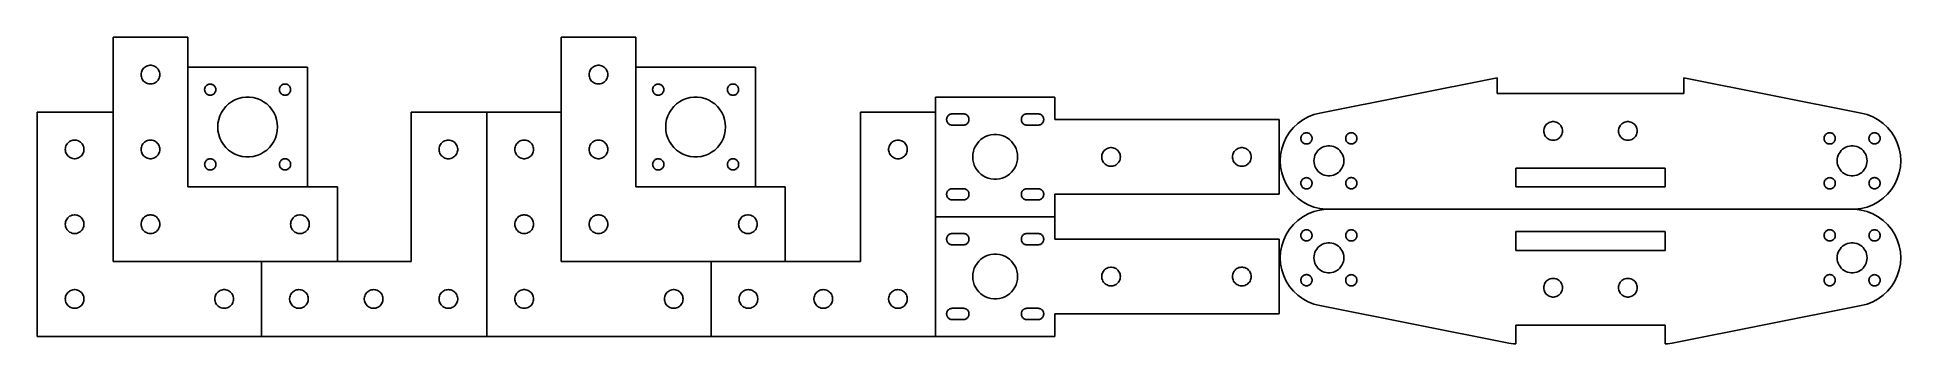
# Model space of a CAD drawing. Extents: x 0 to 499, y -2 to 80.
import ezdxf

# ---------------------------------------------------------------- set-up
doc = ezdxf.new("R2010")
doc.units = 0
doc.layers.add('LAYER_1', color=7, linetype='CONTINUOUS')

msp = doc.modelspace()

# ---------------------------------------------------------------- linework, layer by layer
at = {"layer": 'LAYER_1', "color": 7}
for p, q in [((20.423333, 20.141117), (20.423333, 80.141115)), ((20.423333, 80.141115), (40.423333, 80.141115)), ((40.423333, 80.141115), (40.423333, 40.141116)), ((140.282219, 20.141113), (140.282219, 80.141111)), ((140.282219, 80.141111), (160.282219, 80.141111)), ((160.282219, 80.141111), (160.282219, 40.141112)), ((27.943333, 69.828114), (27.923332, 70.141116)), ((27.923333, 70.141116), (27.943334, 70.454114)), ((27.943333, 70.454114), (28.002333, 70.763116)), ((28.002333, 69.519115), (27.943333, 69.828114)), ((28.002333, 70.763116), (28.099333, 71.061115)), ((28.099333, 71.061115), (28.232333, 71.345115)), ((28.232333, 71.345115), (28.400334, 71.610116)), ((28.400334, 71.610116), (28.601333, 71.852116)), ((28.601333, 71.852116), (28.829333, 72.067116)), ((28.829333, 72.067116), (29.083333, 72.252115)), ((29.083333, 72.252115), (29.359333, 72.403115)), ((29.359333, 72.403115), (29.650333, 72.519114)), ((29.650333, 72.519114), (29.955333, 72.597115)), ((29.955333, 72.597115), (30.266334, 72.636115)), ((30.266334, 72.636115), (30.580333, 72.636115)), ((30.580333, 72.636115), (30.891334, 72.597115)), ((30.891334, 72.597115), (31.196333, 72.519114)), ((31.196333, 72.519114), (31.487334, 72.403115)), ((31.487334, 72.403115), (31.763333, 72.252115)), ((31.763333, 72.252115), (32.017333, 72.067116)), ((32.017333, 72.067116), (32.245333, 71.852116)), ((32.245333, 71.852116), (32.446333, 71.610116)), ((32.446333, 71.610116), (32.614333, 71.345115)), ((32.614333, 71.345115), (32.747334, 71.061115)), ((32.747334, 71.061115), (32.844333, 70.763116)), ((32.844333, 70.763116), (32.903333, 70.454114)), ((32.903333, 69.828114), (32.844333, 69.519115)), ((32.923334, 70.141116), (32.903332, 69.828114)), ((32.903333, 70.454114), (32.923334, 70.141116)), ((40.423334, 72.141112), (72.423334, 72.141112)), ((72.423334, 72.141112), (72.423334, 40.141117)), ((147.802219, 69.82811), (147.782218, 70.141111)), ((147.782219, 70.141111), (147.80222, 70.45411)), ((147.802219, 70.45411), (147.861219, 70.763112)), ((147.861219, 69.51911), (147.802219, 69.82811)), ((147.861219, 70.763112), (147.958219, 71.061111)), ((147.958219, 71.061111), (148.091219, 71.345111)), ((148.091219, 71.345111), (148.259219, 71.610112)), ((148.259219, 71.610112), (148.460219, 71.852112)), ((148.460219, 71.852112), (148.688219, 72.067111)), ((148.688219, 72.067111), (148.942219, 72.252111)), ((148.942219, 72.252111), (149.218219, 72.403111)), ((149.218219, 72.403111), (149.509219, 72.51911)), ((149.509219, 72.51911), (149.814219, 72.597111)), ((149.814219, 72.597111), (150.125219, 72.636111)), ((150.125219, 72.636111), (150.439219, 72.636111)), ((150.439219, 72.636111), (150.750219, 72.597111)), ((150.750219, 72.597111), (151.055219, 72.51911)), ((151.055219, 72.51911), (151.346219, 72.403111)), ((151.346219, 72.403111), (151.622219, 72.252111)), ((151.622219, 72.252111), (151.876219, 72.067111)), ((151.876219, 72.067111), (152.104219, 71.852112)), ((152.104219, 71.852112), (152.305219, 71.610112)), ((152.305219, 71.610112), (152.473219, 71.345111)), ((152.473219, 71.345111), (152.606219, 71.061111)), ((152.606219, 71.061111), (152.703219, 70.763112)), ((152.703219, 70.763112), (152.762219, 70.45411)), ((152.762219, 69.82811), (152.703219, 69.51911)), ((152.782219, 70.141111), (152.762218, 69.82811)), ((152.762219, 70.45411), (152.78222, 70.141111)), ((160.282217, 72.141107), (192.282217, 72.141107)), ((192.282217, 72.141107), (192.282217, 40.141111)), ((28.099333, 69.221116), (28.002333, 69.519115)), ((28.232333, 68.937116), (28.099333, 69.221116)), ((28.400334, 68.672115), (28.232333, 68.937116)), ((28.601333, 68.430115), (28.400334, 68.672115)), ((28.829333, 68.215115), (28.601333, 68.430115)), ((29.083333, 68.030116), (28.829333, 68.215115)), ((29.359333, 67.879116), (29.083333, 68.030116)), ((29.650333, 67.763117), (29.359333, 67.879116)), ((29.955333, 67.685116), (29.650333, 67.763117)), ((30.266334, 67.646116), (29.955333, 67.685116)), ((30.580333, 67.646116), (30.266334, 67.646116)), ((30.891334, 67.685116), (30.580333, 67.646116)), ((31.196333, 67.763117), (30.891334, 67.685116)), ((31.487334, 67.879116), (31.196333, 67.763117)), ((31.763333, 68.030116), (31.487334, 67.879116)), ((32.017333, 68.215115), (31.763333, 68.030116)), ((32.245333, 68.430115), (32.017333, 68.215115)), ((32.446333, 68.672115), (32.245333, 68.430115)), ((32.614333, 68.937116), (32.446333, 68.672115)), ((32.747334, 69.221116), (32.614333, 68.937116)), ((32.844333, 69.519115), (32.747334, 69.221116)), ((44.926334, 66.235102), (44.950334, 66.422102)), ((44.926334, 66.047113), (44.926334, 66.235102)), ((44.950334, 65.860113), (44.926334, 66.047113)), ((44.950334, 66.422102), (44.996334, 66.605123)), ((44.996334, 65.67712), (44.950334, 65.860113)), ((44.996334, 66.605123), (45.066334, 66.780101)), ((45.066334, 65.502114), (44.996334, 65.67712)), ((45.066334, 66.780101), (45.157334, 66.945116)), ((45.157334, 65.337099), (45.066334, 65.502114)), ((45.157334, 66.945116), (45.267334, 67.097121)), ((45.267334, 65.185122), (45.157334, 65.337099)), ((45.267334, 67.097121), (45.396334, 67.234112)), ((45.396334, 65.048103), (45.267334, 65.185122)), ((45.396334, 67.234112), (45.541334, 67.3551)), ((45.541334, 64.927114), (45.396334, 65.048103)), ((45.541334, 67.3551), (45.700334, 67.45512)), ((45.700334, 64.827123), (45.541334, 64.927114)), ((45.700334, 67.45512), (45.871334, 67.536118)), ((45.871334, 64.746125), (45.700334, 64.827123)), ((45.871334, 67.536118), (46.050334, 67.594114)), ((46.050334, 67.594114), (46.235334, 67.62911)), ((46.235334, 67.62911), (46.423334, 67.641246)), ((46.423334, 67.641104), (46.611334, 67.628969)), ((46.611334, 67.62911), (46.796334, 67.594114)), ((46.796334, 67.594114), (46.975334, 67.536118)), ((46.975334, 67.536118), (47.146334, 67.45512)), ((47.146334, 64.827123), (46.975334, 64.746125)), ((47.146334, 67.45512), (47.305334, 67.3551)), ((47.305334, 64.927114), (47.146334, 64.827123)), ((47.305334, 67.3551), (47.450334, 67.234112)), ((47.450334, 65.048103), (47.305334, 64.927114)), ((47.450334, 67.234112), (47.579334, 67.097121)), ((47.579334, 65.185122), (47.450334, 65.048103)), ((47.579334, 67.097121), (47.689334, 66.945116)), ((47.689334, 65.337099), (47.579334, 65.185122)), ((47.689334, 66.945116), (47.780334, 66.780101)), ((47.780334, 65.502114), (47.689334, 65.337099)), ((47.780334, 66.780101), (47.850334, 66.605123)), ((47.850334, 65.67712), (47.780334, 65.502114)), ((47.850334, 66.605123), (47.896334, 66.422102)), ((47.896334, 65.860113), (47.850334, 65.67712)), ((47.896334, 66.422102), (47.920334, 66.235102)), ((47.920334, 66.047113), (47.896334, 65.860113)), ((47.920334, 66.235102), (47.920334, 66.047113)), ((64.923334, 66.141122), (64.935334, 66.32911)), ((64.935334, 65.953105), (64.923334, 66.141122)), ((64.935334, 66.32911), (64.970334, 66.514106)), ((64.970334, 65.768108), (64.935334, 65.953105)), ((64.970334, 66.514106), (65.028334, 66.69312)), ((65.028334, 65.589123), (64.970334, 65.768108)), ((65.028334, 66.69312), (65.109334, 66.864118)), ((65.109334, 65.418125), (65.028334, 65.589123)), ((65.109334, 66.864118), (65.209334, 67.023122)), ((65.209334, 65.259121), (65.109334, 65.418125)), ((65.209334, 67.023122), (65.330334, 67.1681)), ((65.330334, 65.114115), (65.209334, 65.259121)), ((65.330334, 67.1681), (65.467334, 67.297104)), ((65.467334, 64.985111), (65.330334, 65.114115)), ((65.467334, 67.297104), (65.619334, 67.407114)), ((65.619334, 64.875101), (65.467334, 64.985111)), ((65.619334, 67.407114), (65.784334, 67.498102)), ((65.784334, 64.784112), (65.619334, 64.875101)), ((65.784334, 67.498102), (65.959334, 67.568122)), ((65.959334, 67.568122), (66.142334, 67.614124)), ((66.142334, 67.614124), (66.329334, 67.638113)), ((66.329334, 67.638113), (66.517334, 67.638113)), ((66.517334, 67.638113), (66.704334, 67.614124)), ((66.704334, 67.614124), (66.887334, 67.568122)), ((66.887334, 67.568122), (67.062334, 67.498102)), ((67.062334, 67.498102), (67.227334, 67.407114)), ((67.227334, 64.875101), (67.062334, 64.784112)), ((67.227334, 67.407114), (67.379334, 67.297104)), ((67.379334, 64.985111), (67.227334, 64.875101)), ((67.379334, 67.297104), (67.516334, 67.1681)), ((67.516334, 65.114115), (67.379334, 64.985111)), ((67.516334, 67.1681), (67.637334, 67.023122)), ((67.637334, 65.259121), (67.516334, 65.114115)), ((67.637334, 67.023122), (67.737334, 66.864118)), ((67.737334, 65.418125), (67.637334, 65.259121)), ((67.737334, 66.864118), (67.818334, 66.69312)), ((67.818334, 65.589123), (67.737334, 65.418125)), ((67.818334, 66.69312), (67.876334, 66.514106)), ((67.876334, 65.768108), (67.818334, 65.589123)), ((67.876334, 66.514106), (67.911334, 66.32911)), ((67.911334, 65.953105), (67.876334, 65.768108)), ((67.911334, 66.32911), (67.923334, 66.141122)), ((67.923334, 66.141122), (67.911334, 65.953105)), ((147.958219, 69.221112), (147.861219, 69.51911)), ((148.091219, 68.937112), (147.958219, 69.221112)), ((148.259219, 68.672111), (148.091219, 68.937112)), ((148.460219, 68.430111), (148.259219, 68.672111)), ((148.688219, 68.215111), (148.460219, 68.430111)), ((148.942219, 68.030112), (148.688219, 68.215111)), ((149.218219, 67.879111), (148.942219, 68.030112)), ((149.509219, 67.763112), (149.218219, 67.879111)), ((149.814219, 67.685112), (149.509219, 67.763112)), ((150.125219, 67.646112), (149.814219, 67.685112)), ((150.439219, 67.646112), (150.125219, 67.646112)), ((150.750219, 67.685112), (150.439219, 67.646112)), ((151.055219, 67.763112), (150.750219, 67.685112)), ((151.346219, 67.879111), (151.055219, 67.763112)), ((151.622219, 68.030112), (151.346219, 67.879111)), ((151.876219, 68.215111), (151.622219, 68.030112)), ((152.104219, 68.430111), (151.876219, 68.215111)), ((152.305219, 68.672111), (152.104219, 68.430111)), ((152.473219, 68.937112), (152.305219, 68.672111)), ((152.606219, 69.221112), (152.473219, 68.937112)), ((152.703219, 69.51911), (152.606219, 69.221112)), ((164.785217, 66.235096), (164.809217, 66.422096)), ((164.785217, 66.047108), (164.785217, 66.235096)), ((164.809217, 65.860107), (164.785217, 66.047108)), ((164.809217, 66.422096), (164.855217, 66.605117)), ((164.855217, 65.677114), (164.809217, 65.860107)), ((164.855217, 66.605117), (164.925217, 66.780095)), ((164.925217, 65.502108), (164.855217, 65.677114)), ((164.925217, 66.780095), (165.016217, 66.945111)), ((165.016217, 65.337093), (164.925217, 65.502108)), ((165.016217, 66.945111), (165.126217, 67.097115)), ((165.126217, 65.185116), (165.016217, 65.337093)), ((165.126217, 67.097115), (165.255217, 67.234106)), ((165.255217, 65.048097), (165.126217, 65.185116)), ((165.255217, 67.234106), (165.400217, 67.355095)), ((165.400217, 64.927109), (165.255217, 65.048097)), ((165.400217, 67.355095), (165.559217, 67.455114)), ((165.559217, 64.827117), (165.400217, 64.927109)), ((165.559217, 67.455114), (165.730217, 67.536112)), ((165.730217, 64.74612), (165.559217, 64.827117)), ((165.730217, 67.536112), (165.909217, 67.594109)), ((165.909217, 67.594109), (166.094217, 67.629104)), ((166.094217, 67.629104), (166.282217, 67.64124)), ((166.282217, 67.641099), (166.470217, 67.628963)), ((166.470217, 67.629104), (166.655217, 67.594109)), ((166.655217, 67.594109), (166.834217, 67.536112)), ((166.834217, 67.536112), (167.005217, 67.455114)), ((167.005217, 64.827117), (166.834217, 64.74612)), ((167.005217, 67.455114), (167.164217, 67.355095)), ((167.164217, 64.927109), (167.005217, 64.827117)), ((167.164217, 67.355095), (167.309217, 67.234106)), ((167.309217, 65.048097), (167.164217, 64.927109)), ((167.309217, 67.234106), (167.438217, 67.097115)), ((167.438217, 65.185116), (167.309217, 65.048097)), ((167.438217, 67.097115), (167.548217, 66.945111)), ((167.548217, 65.337093), (167.438217, 65.185116)), ((167.548217, 66.945111), (167.639217, 66.780095)), ((167.639217, 65.502108), (167.548217, 65.337093)), ((167.639217, 66.780095), (167.709217, 66.605117)), ((167.709217, 65.677114), (167.639217, 65.502108)), ((167.709217, 66.605117), (167.755217, 66.422096)), ((167.755217, 65.860107), (167.709217, 65.677114)), ((167.755217, 66.422096), (167.779217, 66.235096)), ((167.779217, 66.047108), (167.755217, 65.860107)), ((167.779217, 66.235096), (167.779217, 66.047108)), ((184.782217, 66.141116), (184.794217, 66.329104)), ((184.794217, 65.953099), (184.782217, 66.141116)), ((184.794217, 66.329104), (184.829217, 66.514101)), ((184.829217, 65.768103), (184.794217, 65.953099)), ((184.829217, 66.514101), (184.887217, 66.693114)), ((184.887217, 65.589117), (184.829217, 65.768103)), ((184.887217, 66.693114), (184.968217, 66.864113)), ((184.968217, 65.418119), (184.887217, 65.589117)), ((184.968217, 66.864113), (185.068217, 67.023117)), ((185.068217, 65.259115), (184.968217, 65.418119)), ((185.068217, 67.023117), (185.189217, 67.168094)), ((185.189217, 65.114109), (185.068217, 65.259115)), ((185.189217, 67.168094), (185.326217, 67.297098)), ((185.326217, 64.985105), (185.189217, 65.114109)), ((185.326217, 67.297098), (185.478217, 67.407108)), ((185.478217, 64.875095), (185.326217, 64.985105)), ((185.478217, 67.407108), (185.643217, 67.498097)), ((185.643217, 64.784107), (185.478217, 64.875095)), ((185.643217, 67.498097), (185.818217, 67.568116)), ((185.818217, 67.568116), (186.001217, 67.614118)), ((186.001217, 67.614118), (186.188217, 67.638107)), ((186.188217, 67.638107), (186.376217, 67.638107)), ((186.376217, 67.638107), (186.563217, 67.614118)), ((186.563217, 67.614118), (186.746217, 67.568116)), ((186.746217, 67.568116), (186.921217, 67.498097)), ((186.921217, 67.498097), (187.086217, 67.407108)), ((187.086217, 64.875095), (186.921217, 64.784107)), ((187.086217, 67.407108), (187.238217, 67.297098)), ((187.238217, 64.985105), (187.086217, 64.875095)), ((187.238217, 67.297098), (187.375217, 67.168094)), ((187.375217, 65.114109), (187.238217, 64.985105)), ((187.375217, 67.168094), (187.496217, 67.023117)), ((187.496217, 65.259115), (187.375217, 65.114109)), ((187.496217, 67.023117), (187.596217, 66.864113)), ((187.596217, 65.418119), (187.496217, 65.259115)), ((187.596217, 66.864113), (187.677217, 66.693114)), ((187.677217, 65.589117), (187.596217, 65.418119)), ((187.677217, 66.693114), (187.735217, 66.514101)), ((187.735217, 65.768103), (187.677217, 65.589117)), ((187.735217, 66.514101), (187.770217, 66.329104)), ((187.770217, 65.953099), (187.735217, 65.768103)), ((187.770217, 66.329104), (187.782217, 66.141116)), ((187.782217, 66.141116), (187.770217, 65.953099)), ((390.705544, 69.293092), (343.269545, 59.8621)), ((390.705544, 65.092102), (390.705544, 69.293092)), ((440.705544, 65.092102), (390.705544, 65.092102)), ((488.141543, 59.8621), (440.705544, 69.293092)), ((440.705544, 69.293092), (440.705544, 65.092102)), ((0.141111, 0.141117), (0.141111, 60.141116)), ((0.141111, 60.141116), (20.141111, 60.141116)), ((46.050334, 64.6881), (45.871334, 64.746125)), ((46.235334, 64.653105), (46.050334, 64.6881)), ((46.423334, 64.64111), (46.235334, 64.653246)), ((46.611334, 64.653105), (46.423334, 64.640969)), ((46.796334, 64.6881), (46.611334, 64.653105)), ((46.975334, 64.746125), (46.796334, 64.6881)), ((48.985334, 59.086102), (49.413334, 59.995112)), ((49.413334, 59.995112), (49.951334, 60.843105)), ((49.951334, 60.843105), (50.591334, 61.617099)), ((50.591334, 61.617099), (51.324334, 62.305101)), ((51.324334, 62.305101), (52.136334, 62.896102)), ((52.136334, 62.896102), (53.017334, 63.380113)), ((53.017334, 63.380113), (53.951334, 63.749119)), ((53.951334, 63.749119), (54.924334, 63.999111)), ((54.924334, 63.999111), (55.921334, 64.125124)), ((55.921334, 64.125124), (56.925334, 64.125124)), ((56.925334, 64.125124), (57.922334, 63.999111)), ((57.922334, 63.999111), (58.895334, 63.749119)), ((58.895334, 63.749119), (59.829334, 63.380113)), ((59.829334, 63.380113), (60.710334, 62.896102)), ((60.710334, 62.896102), (61.522334, 62.305101)), ((61.522334, 62.305101), (62.255334, 61.617099)), ((62.255334, 61.617099), (62.895334, 60.843105)), ((62.895334, 60.843105), (63.433334, 59.995112)), ((63.433334, 59.995112), (63.861334, 59.086102)), ((65.959334, 64.714121), (65.784334, 64.784112)), ((66.142334, 64.668119), (65.959334, 64.714121)), ((66.329334, 64.644102), (66.142334, 64.668091)), ((66.517334, 64.644102), (66.329334, 64.644102)), ((66.704334, 64.668119), (66.517334, 64.64413)), ((66.887334, 64.714121), (66.704334, 64.668119)), ((67.062334, 64.784112), (66.887334, 64.714121)), ((100.141109, 20.141113), (100.141109, 60.141111)), ((100.141109, 60.141111), (140.42333, 60.141111)), ((120.42333, 0.141112), (120.42333, 60.141111)), ((165.909217, 64.688095), (165.730217, 64.74612)), ((166.094217, 64.653099), (165.909217, 64.688095)), ((166.282217, 64.641105), (166.094217, 64.65324)), ((166.470217, 64.653099), (166.282217, 64.640964)), ((166.655217, 64.688095), (166.470217, 64.653099)), ((166.834217, 64.74612), (166.655217, 64.688095)), ((168.844217, 59.086097), (169.272217, 59.995106)), ((169.272217, 59.995106), (169.810217, 60.843099)), ((169.810217, 60.843099), (170.450217, 61.617094)), ((170.450217, 61.617094), (171.183217, 62.305095)), ((171.183217, 62.305095), (171.995217, 62.896097)), ((171.995217, 62.896097), (172.876217, 63.380108)), ((172.876217, 63.380108), (173.810217, 63.749113)), ((173.810217, 63.749113), (174.783217, 63.999106)), ((174.783217, 63.999106), (175.780217, 64.125118)), ((175.780217, 64.125118), (176.784217, 64.125118)), ((176.784217, 64.125118), (177.781217, 63.999106)), ((177.781217, 63.999106), (178.754217, 63.749113)), ((178.754217, 63.749113), (179.688217, 63.380108)), ((179.688217, 63.380108), (180.569217, 62.896097)), ((180.569217, 62.896097), (181.381217, 62.305095)), ((181.381217, 62.305095), (182.114217, 61.617094)), ((182.114217, 61.617094), (182.754217, 60.843099)), ((182.754217, 60.843099), (183.292217, 59.995106)), ((183.292217, 59.995106), (183.720217, 59.086097)), ((185.818217, 64.714116), (185.643217, 64.784107)), ((186.001217, 64.668113), (185.818217, 64.714116)), ((186.188217, 64.644096), (186.001217, 64.668085)), ((186.376217, 64.644096), (186.188217, 64.644096)), ((186.563217, 64.668113), (186.376217, 64.644125)), ((186.746217, 64.714116), (186.563217, 64.668113)), ((186.921217, 64.784107), (186.746217, 64.714116)), ((220.423328, 20.141113), (220.423328, 60.141111)), ((220.423328, 60.141111), (240.423327, 60.141111)), ((240.423327, 64.141103), (240.423327, 0.141112)), ((240.423327, 64.141103), (272.423327, 64.141103)), ((272.423327, 64.141103), (272.423327, 58.141112)), ((343.269545, 59.8621), (341.688544, 59.456096)), ((489.722544, 59.456096), (488.141543, 59.8621)), ((48.423334, 56.141113), (48.486334, 57.144103)), ((48.486334, 55.138124), (48.423334, 56.141113)), ((48.486334, 57.144103), (48.674334, 58.131119)), ((48.674334, 54.151108), (48.486334, 55.138124)), ((48.674334, 58.131119), (48.985334, 59.086102)), ((63.861334, 59.086102), (64.172334, 58.131119)), ((64.172334, 58.131119), (64.360334, 57.144103)), ((64.360334, 55.138124), (64.172334, 54.151108)), ((64.360334, 57.144103), (64.423334, 56.141113)), ((64.423334, 56.141113), (64.360334, 55.138124)), ((168.282217, 56.141108), (168.345217, 57.144097)), ((168.345217, 55.138118), (168.282217, 56.141108)), ((168.345217, 57.144097), (168.533217, 58.131113)), ((168.533217, 54.151102), (168.345217, 55.138118)), ((168.533217, 58.131113), (168.844217, 59.086097)), ((183.720217, 59.086097), (184.031217, 58.131113)), ((184.031217, 58.131113), (184.219217, 57.144097)), ((184.219217, 55.138118), (184.031217, 54.151102)), ((184.219217, 57.144097), (184.282217, 56.141108)), ((184.282217, 56.141108), (184.219217, 55.138118)), ((243.426327, 58.235092), (243.450316, 58.422093)), ((243.426327, 58.047104), (243.426327, 58.235092)), ((243.450327, 57.860103), (243.426338, 58.047104)), ((243.450327, 58.422093), (243.496327, 58.605114)), ((243.496327, 57.677111), (243.450327, 57.860103)), ((243.496327, 58.605114), (243.566326, 58.780091)), ((243.566326, 57.502105), (243.496327, 57.677111)), ((243.566326, 58.780091), (243.657326, 58.945107)), ((243.657326, 57.337089), (243.566326, 57.502105)), ((243.657326, 58.945107), (243.767328, 59.097112)), ((243.767328, 57.185113), (243.657326, 57.337089)), ((243.767328, 59.097112), (243.896326, 59.234102)), ((243.896326, 57.048094), (243.767328, 57.185113)), ((243.896326, 59.234102), (244.041326, 59.355091)), ((244.041326, 56.927105), (243.896326, 57.048094)), ((244.041326, 59.355091), (244.200327, 59.455111)), ((244.200327, 56.827114), (244.041326, 56.927105)), ((244.200327, 59.455111), (244.371326, 59.536108)), ((244.371326, 56.746116), (244.200327, 56.827114)), ((244.371326, 59.536108), (244.550328, 59.594105)), ((244.550328, 56.688091), (244.371326, 56.746116)), ((244.550328, 59.594105), (244.735327, 59.629101)), ((244.735327, 56.653095), (244.550328, 56.688091)), ((244.735327, 59.629101), (244.923327, 59.641236)), ((244.923327, 56.641101), (244.735327, 56.653237)), ((244.923327, 59.641095), (247.923327, 59.641095)), ((247.923327, 56.641101), (244.923327, 56.641101)), ((247.923327, 59.641095), (248.111326, 59.628959)), ((248.111326, 56.653095), (247.923327, 56.64096)), ((248.111326, 59.629101), (248.296326, 59.594105)), ((248.296326, 56.688091), (248.111326, 56.653095)), ((248.296326, 59.594105), (248.475328, 59.536108)), ((248.475328, 56.746116), (248.296326, 56.688091)), ((248.475328, 59.536108), (248.646326, 59.455111)), ((248.646326, 56.827114), (248.475328, 56.746116)), ((248.646326, 59.455111), (248.805327, 59.355091)), ((248.805327, 56.927105), (248.646326, 56.827114)), ((248.805327, 59.355091), (248.950328, 59.234102)), ((248.950328, 57.048094), (248.805327, 56.927105)), ((248.950328, 59.234102), (249.079326, 59.097112)), ((249.079326, 57.185113), (248.950328, 57.048094)), ((249.079326, 59.097112), (249.189327, 58.945107)), ((249.189327, 57.337089), (249.079326, 57.185113)), ((249.189327, 58.945107), (249.280327, 58.780091)), ((249.280327, 57.502105), (249.189327, 57.337089)), ((249.280327, 58.780091), (249.350327, 58.605114)), ((249.350327, 57.677111), (249.280327, 57.502105)), ((249.350327, 58.605114), (249.396327, 58.422093)), ((249.396327, 57.860103), (249.350327, 57.677111)), ((249.396327, 58.422093), (249.420327, 58.235092)), ((249.420327, 58.047104), (249.396327, 57.860103)), ((249.420327, 58.235092), (249.420327, 58.047104)), ((263.426327, 58.235092), (263.450327, 58.422093)), ((263.426327, 58.047104), (263.426327, 58.235092)), ((263.450327, 57.860103), (263.426327, 58.047104)), ((263.450327, 58.422093), (263.496327, 58.605114)), ((263.496327, 57.677111), (263.450327, 57.860103)), ((263.496327, 58.605114), (263.566327, 58.780091)), ((263.566327, 57.502105), (263.496327, 57.677111)), ((263.566327, 58.780091), (263.657327, 58.945107)), ((263.657327, 57.337089), (263.566327, 57.502105)), ((263.657327, 58.945107), (263.767327, 59.097112)), ((263.767327, 57.185113), (263.657327, 57.337089)), ((263.767327, 59.097112), (263.896327, 59.234102)), ((263.896327, 57.048094), (263.767327, 57.185113)), ((263.896327, 59.234102), (264.041327, 59.355091)), ((264.041327, 56.927105), (263.896327, 57.048094)), ((264.041327, 59.355091), (264.200327, 59.455111)), ((264.200327, 56.827114), (264.041327, 56.927105)), ((264.200327, 59.455111), (264.371327, 59.536108)), ((264.371327, 56.746116), (264.200327, 56.827114)), ((264.371327, 59.536108), (264.550327, 59.594105)), ((264.550327, 56.688091), (264.371327, 56.746116)), ((264.550327, 59.594105), (264.735327, 59.629101)), ((264.735327, 56.653095), (264.550327, 56.688091)), ((264.735327, 59.629101), (264.923327, 59.641236)), ((264.923327, 56.641101), (264.735327, 56.653237)), ((264.923327, 59.641095), (267.923327, 59.641095)), ((267.923327, 56.641101), (264.923327, 56.641101)), ((267.923327, 59.641095), (268.111327, 59.628959)), ((268.111327, 56.653095), (267.923327, 56.64096)), ((268.111327, 59.629101), (268.296327, 59.594105)), ((268.296327, 56.688091), (268.111327, 56.653095)), ((268.296327, 59.594105), (268.475327, 59.536108)), ((268.475327, 56.746116), (268.296327, 56.688091)), ((268.475327, 59.536108), (268.646327, 59.455111)), ((268.646327, 56.827114), (268.475327, 56.746116)), ((268.646327, 59.455111), (268.805327, 59.355091)), ((268.805327, 56.927105), (268.646327, 56.827114)), ((268.805327, 59.355091), (268.950327, 59.234102)), ((268.950327, 57.048094), (268.805327, 56.927105)), ((268.950327, 59.234102), (269.079327, 59.097112)), ((269.079327, 57.185113), (268.950327, 57.048094)), ((269.079327, 59.097112), (269.189327, 58.945107)), ((269.189327, 57.337089), (269.079327, 57.185113)), ((269.189327, 58.945107), (269.280327, 58.780091)), ((269.280327, 57.502105), (269.189327, 57.337089)), ((269.280327, 58.780091), (269.350327, 58.605114)), ((269.350327, 57.677111), (269.280327, 57.502105)), ((269.350327, 58.605114), (269.396327, 58.422093)), ((269.396327, 57.860103), (269.350327, 57.677111)), ((269.396327, 58.422093), (269.420327, 58.235092)), ((269.420327, 58.047104), (269.396327, 57.860103)), ((269.420327, 58.235092), (269.420327, 58.047104)), ((272.423327, 58.141112), (332.423327, 58.141112)), ((332.423327, 58.141112), (332.423327, 38.141096)), ((336.228543, 55.991084), (335.188543, 54.733107)), ((337.418545, 57.109107), (336.228543, 55.991084)), ((338.739545, 58.068098), (337.418545, 57.109107)), ((340.170544, 58.855103), (338.739545, 58.068098)), ((341.688544, 59.456096), (340.170544, 58.855103)), ((403.225544, 55.405106), (403.205543, 55.092093)), ((403.205544, 55.092093), (403.225545, 54.779109)), ((403.284544, 55.714083), (403.225544, 55.405106)), ((403.381544, 56.012081), (403.284544, 55.714083)), ((403.514544, 56.296082), (403.381544, 56.012081)), ((403.682544, 56.561088), (403.514544, 56.296082)), ((403.883544, 56.803094), (403.682544, 56.561088)), ((404.111544, 57.018091), (403.883544, 56.803094)), ((404.365544, 57.203087), (404.111544, 57.018091)), ((404.641544, 57.354104), (404.365544, 57.203087)), ((404.932544, 57.470098), (404.641544, 57.354104)), ((405.237544, 57.548104), (404.932544, 57.470098)), ((405.548544, 57.587107), (405.237544, 57.548104)), ((405.862544, 57.587107), (405.548544, 57.587107)), ((406.173544, 57.548104), (405.862544, 57.587107)), ((406.478544, 57.470098), (406.173544, 57.548104)), ((406.769544, 57.354104), (406.478544, 57.470098)), ((407.045544, 57.203087), (406.769544, 57.354104)), ((407.299544, 57.018091), (407.045544, 57.203087)), ((407.527544, 56.803094), (407.299544, 57.018091)), ((407.728544, 56.561088), (407.527544, 56.803094)), ((407.896544, 56.296082), (407.728544, 56.561088)), ((408.029544, 56.012081), (407.896544, 56.296082)), ((408.126544, 55.714083), (408.029544, 56.012081)), ((408.185544, 55.405106), (408.126544, 55.714083)), ((408.205544, 55.092093), (408.185543, 55.405106)), ((408.185544, 54.779109), (408.205545, 55.092093)), ((423.225544, 55.405106), (423.205543, 55.092093)), ((423.205544, 55.092093), (423.225545, 54.779109)), ((423.284544, 55.714083), (423.225544, 55.405106)), ((423.381544, 56.012081), (423.284544, 55.714083)), ((423.514544, 56.296082), (423.381544, 56.012081)), ((423.682544, 56.561088), (423.514544, 56.296082)), ((423.883544, 56.803094), (423.682544, 56.561088)), ((424.111544, 57.018091), (423.883544, 56.803094)), ((424.365544, 57.203087), (424.111544, 57.018091)), ((424.641544, 57.354104), (424.365544, 57.203087)), ((424.932544, 57.470098), (424.641544, 57.354104)), ((425.237544, 57.548104), (424.932544, 57.470098)), ((425.548544, 57.587107), (425.237544, 57.548104)), ((425.862544, 57.587107), (425.548544, 57.587107)), ((426.173544, 57.548104), (425.862544, 57.587107)), ((426.478544, 57.470098), (426.173544, 57.548104)), ((426.769544, 57.354104), (426.478544, 57.470098)), ((427.045544, 57.203087), (426.769544, 57.354104)), ((427.299544, 57.018091), (427.045544, 57.203087)), ((427.527544, 56.803094), (427.299544, 57.018091)), ((427.728544, 56.561088), (427.527544, 56.803094)), ((427.896544, 56.296082), (427.728544, 56.561088)), ((428.029544, 56.012081), (427.896544, 56.296082)), ((428.126544, 55.714083), (428.029544, 56.012081)), ((428.185544, 55.405106), (428.126544, 55.714083)), ((428.205544, 55.092093), (428.185543, 55.405106)), ((428.185544, 54.779109), (428.205545, 55.092093)), ((491.240544, 58.855103), (489.722544, 59.456096)), ((492.671543, 58.068098), (491.240544, 58.855103)), ((493.992543, 57.109107), (492.671543, 58.068098)), ((495.182545, 55.991084), (493.992543, 57.109107)), ((496.222545, 54.733107), (495.182545, 55.991084)), ((7.661111, 49.828115), (7.64111, 50.141116)), ((7.641111, 50.141116), (7.661112, 50.454115)), ((7.661111, 50.454115), (7.720111, 50.763117)), ((7.720111, 50.763117), (7.817111, 51.061115)), ((7.817111, 51.061115), (7.950111, 51.345116)), ((7.950111, 51.345116), (8.118111, 51.610117)), ((8.118111, 51.610117), (8.319111, 51.852117)), ((8.319111, 51.852117), (8.547111, 52.067116)), ((8.547111, 52.067116), (8.801111, 52.252116)), ((8.801111, 52.252116), (9.077111, 52.403116)), ((9.077111, 52.403116), (9.368111, 52.519115)), ((9.368111, 52.519115), (9.673111, 52.597115)), ((9.673111, 52.597115), (9.984111, 52.636116)), ((9.984111, 52.636116), (10.298111, 52.636116)), ((10.298111, 52.636116), (10.609111, 52.597115)), ((10.609111, 52.597115), (10.914111, 52.519115)), ((10.914111, 52.519115), (11.205111, 52.403116)), ((11.205111, 52.403116), (11.481111, 52.252116)), ((11.481111, 52.252116), (11.735111, 52.067116)), ((11.735111, 52.067116), (11.963111, 51.852117)), ((11.963111, 51.852117), (12.164111, 51.610117)), ((12.164111, 51.610117), (12.332111, 51.345116)), ((12.332111, 51.345116), (12.465111, 51.061115)), ((12.465111, 51.061115), (12.562111, 50.763117)), ((12.562111, 50.763117), (12.621111, 50.454115)), ((12.641111, 50.141116), (12.62111, 49.828115)), ((12.621111, 50.454115), (12.641112, 50.141116)), ((27.943333, 49.828115), (27.923332, 50.141116)), ((27.923333, 50.141116), (27.943334, 50.454115)), ((27.943333, 50.454115), (28.002333, 50.763117)), ((28.002333, 50.763117), (28.099333, 51.061115)), ((28.099333, 51.061115), (28.232333, 51.345116)), ((28.232333, 51.345116), (28.400334, 51.610117)), ((28.400334, 51.610117), (28.601333, 51.852116)), ((28.601333, 51.852116), (28.829333, 52.067116)), ((28.829333, 52.067116), (29.083333, 52.252116)), ((29.083333, 52.252116), (29.359333, 52.403116)), ((29.359333, 52.403116), (29.650333, 52.519115)), ((29.650333, 52.519115), (29.955333, 52.597115)), ((29.955333, 52.597115), (30.266334, 52.636116)), ((30.266334, 52.636116), (30.580333, 52.636116)), ((30.580333, 52.636116), (30.891334, 52.597115)), ((30.891334, 52.597115), (31.196333, 52.519115)), ((31.196333, 52.519115), (31.487334, 52.403116)), ((31.487334, 52.403116), (31.763333, 52.252116)), ((31.763333, 52.252116), (32.017333, 52.067116)), ((32.017333, 52.067116), (32.245333, 51.852116)), ((32.245333, 51.852116), (32.446333, 51.610117)), ((32.446333, 51.610117), (32.614333, 51.345116)), ((32.614333, 51.345116), (32.747334, 51.061115)), ((32.747334, 51.061115), (32.844333, 50.763117)), ((32.844333, 50.763117), (32.903333, 50.454115)), ((32.923334, 50.141116), (32.903332, 49.828115)), ((32.903333, 50.454115), (32.923334, 50.141116)), ((48.985334, 53.196124), (48.674334, 54.151108)), ((49.413334, 52.287115), (48.985334, 53.196124)), ((49.951334, 51.439122), (49.413334, 52.287115)), ((50.591334, 50.665099), (49.951334, 51.439122)), ((51.324334, 49.977098), (50.591334, 50.665099)), ((52.136334, 49.386124), (51.324334, 49.977098)), ((61.522334, 49.977098), (60.710334, 49.386124)), ((62.255334, 50.665099), (61.522334, 49.977098)), ((62.895334, 51.439122), (62.255334, 50.665099)), ((63.433334, 52.287115), (62.895334, 51.439122)), ((63.861334, 53.196124), (63.433334, 52.287115)), ((64.172334, 54.151108), (63.861334, 53.196124)), ((107.646114, 50.298111), (107.685118, 50.609112)), ((107.646114, 49.984111), (107.646114, 50.298111)), ((107.685118, 49.673113), (107.646114, 49.984111)), ((107.685118, 50.609112), (107.763096, 50.914112)), ((107.763096, 50.914112), (107.879117, 51.205112)), ((107.879117, 51.205112), (108.030106, 51.481114)), ((108.030106, 51.481114), (108.215103, 51.735114)), ((108.215103, 51.735114), (108.4301, 51.963112)), ((108.4301, 51.963112), (108.672105, 52.164111)), ((108.672105, 52.164111), (108.937112, 52.332112)), ((108.937112, 52.332112), (109.221112, 52.465112)), ((109.221112, 52.465112), (109.51911, 52.562112)), ((109.51911, 52.562112), (109.828116, 52.621114)), ((109.828116, 52.621114), (110.1411, 52.641123)), ((110.1411, 52.641112), (110.454113, 52.621102)), ((110.454113, 52.621114), (110.763118, 52.562112)), ((110.763118, 52.562112), (111.061116, 52.465112)), ((111.061116, 52.465112), (111.345116, 52.332112)), ((111.345116, 52.332112), (111.610123, 52.164111)), ((111.610123, 52.164111), (111.8521, 51.963112)), ((111.8521, 51.963112), (112.067097, 51.735114)), ((112.067097, 51.735114), (112.252122, 51.481114)), ((112.252122, 51.481114), (112.403111, 51.205112)), ((112.403111, 51.205112), (112.519104, 50.914112)), ((112.519104, 50.914112), (112.597111, 50.609112)), ((112.597111, 50.609112), (112.636114, 50.298111)), ((112.636114, 49.984111), (112.597111, 49.673113)), ((112.636114, 50.298111), (112.636114, 49.984111)), ((127.94333, 49.82811), (127.923329, 50.141111)), ((127.92333, 50.141111), (127.943331, 50.45411)), ((127.94333, 50.45411), (128.00233, 50.763112)), ((128.00233, 50.763112), (128.09933, 51.061111)), ((128.09933, 51.061111), (128.23233, 51.345111)), ((128.23233, 51.345111), (128.400331, 51.610112)), ((128.400331, 51.610112), (128.60133, 51.852112)), ((128.60133, 51.852112), (128.82933, 52.067111)), ((128.82933, 52.067111), (129.08333, 52.252111)), ((129.08333, 52.252111), (129.35933, 52.403111)), ((129.35933, 52.403111), (129.65033, 52.51911)), ((129.65033, 52.51911), (129.95533, 52.597111)), ((129.95533, 52.597111), (130.26633, 52.636111)), ((130.26633, 52.636111), (130.58033, 52.636111)), ((130.58033, 52.636111), (130.891331, 52.597111)), ((130.891331, 52.597111), (131.19633, 52.51911)), ((131.19633, 52.51911), (131.487331, 52.403111)), ((131.487331, 52.403111), (131.76333, 52.252111)), ((131.76333, 52.252111), (132.01733, 52.067111)), ((132.01733, 52.067111), (132.24533, 51.852112)), ((132.24533, 51.852112), (132.44633, 51.610112)), ((132.44633, 51.610112), (132.61433, 51.345111)), ((132.61433, 51.345111), (132.747331, 51.061111)), ((132.747331, 51.061111), (132.84433, 50.763112)), ((132.84433, 50.763112), (132.90333, 50.45411)), ((132.923331, 50.141111), (132.903329, 49.82811)), ((132.90333, 50.45411), (132.923331, 50.141111)), ((147.802219, 49.82811), (147.782218, 50.141112)), ((147.782219, 50.141112), (147.80222, 50.45411)), ((147.802219, 50.45411), (147.861219, 50.763113)), ((147.861219, 50.763113), (147.958219, 51.061111)), ((147.958219, 51.061111), (148.091219, 51.345111)), ((148.091219, 51.345111), (148.259219, 51.610112)), ((148.259219, 51.610112), (148.460219, 51.852112)), ((148.460219, 51.852112), (148.688219, 52.067112)), ((148.688219, 52.067112), (148.942219, 52.252111)), ((148.942219, 52.252111), (149.218219, 52.403112)), ((149.218219, 52.403112), (149.509219, 52.519111)), ((149.509219, 52.519111), (149.814219, 52.597111)), ((149.814219, 52.597111), (150.125219, 52.636111)), ((150.125219, 52.636111), (150.439219, 52.636111)), ((150.439219, 52.636111), (150.750219, 52.597111)), ((150.750219, 52.597111), (151.055219, 52.519111)), ((151.055219, 52.519111), (151.346219, 52.403112)), ((151.346219, 52.403112), (151.622219, 52.252111)), ((151.622219, 52.252111), (151.876219, 52.067112)), ((151.876219, 52.067112), (152.104219, 51.852112)), ((152.104219, 51.852112), (152.305219, 51.610112)), ((152.305219, 51.610112), (152.473219, 51.345111)), ((152.473219, 51.345111), (152.606219, 51.061111)), ((152.606219, 51.061111), (152.703219, 50.763113)), ((152.703219, 50.763113), (152.762219, 50.45411)), ((152.782219, 50.141112), (152.762218, 49.82811)), ((152.762219, 50.45411), (152.78222, 50.141112)), ((168.844217, 53.196119), (168.533217, 54.151102)), ((169.272217, 52.287109), (168.844217, 53.196119)), ((169.810217, 51.439116), (169.272217, 52.287109)), ((170.450217, 50.665093), (169.810217, 51.439116)), ((171.183217, 49.977092), (170.450217, 50.665093)), ((171.995217, 49.386119), (171.183217, 49.977092)), ((181.381217, 49.977092), (180.569217, 49.386119)), ((182.114217, 50.665093), (181.381217, 49.977092)), ((182.754217, 51.439116), (182.114217, 50.665093)), ((183.292217, 52.287109), (182.754217, 51.439116)), ((183.720217, 53.196119), (183.292217, 52.287109)), ((184.031217, 54.151102), (183.720217, 53.196119)), ((227.928334, 50.298111), (227.967337, 50.609112)), ((227.928334, 49.984111), (227.928334, 50.298111)), ((227.967337, 49.673113), (227.928334, 49.984111)), ((227.967337, 50.609112), (228.045315, 50.914112)), ((228.045315, 50.914112), (228.161336, 51.205112)), ((228.161336, 51.205112), (228.312325, 51.481114)), ((228.312325, 51.481114), (228.497322, 51.735114)), ((228.497322, 51.735114), (228.712319, 51.963112)), ((228.712319, 51.963112), (228.954324, 52.164111)), ((228.954324, 52.164111), (229.219331, 52.332112)), ((229.219331, 52.332112), (229.503331, 52.465112)), ((229.503331, 52.465112), (229.80133, 52.562112)), ((229.80133, 52.562112), (230.110335, 52.621114)), ((230.110335, 52.621114), (230.423319, 52.641123)), ((230.423319, 52.641112), (230.736332, 52.621102)), ((230.736332, 52.621114), (231.045337, 52.562112)), ((231.045337, 52.562112), (231.343335, 52.465112)), ((231.343335, 52.465112), (231.627336, 52.332112)), ((231.627336, 52.332112), (231.892342, 52.164111)), ((231.892342, 52.164111), (232.13432, 51.963112)), ((232.13432, 51.963112), (232.349317, 51.735114)), ((232.349317, 51.735114), (232.534341, 51.481114)), ((232.534341, 51.481114), (232.68533, 51.205112)), ((232.68533, 51.205112), (232.801324, 50.914112)), ((232.801324, 50.914112), (232.87933, 50.609112)), ((232.87933, 50.609112), (232.918333, 50.298111)), ((232.918333, 49.984111), (232.87933, 49.673113)), ((232.918333, 50.298111), (232.918333, 49.984111)), ((250.612327, 49.6331), (250.844327, 50.350114)), ((250.844327, 50.350114), (251.165327, 51.032104)), ((251.165327, 51.032104), (251.569327, 51.668091)), ((251.569327, 51.668091), (252.049327, 52.248115)), ((252.049327, 52.248115), (252.598327, 52.764101)), ((252.598327, 52.764101), (253.208327, 53.207106)), ((253.208327, 53.207106), (253.868327, 53.5701)), ((253.868327, 53.5701), (254.569327, 53.847101)), ((254.569327, 53.847101), (255.299327, 54.035089)), ((255.299327, 54.035089), (256.046327, 54.129097)), ((256.046327, 54.129097), (256.800327, 54.129097)), ((256.800327, 54.129097), (257.547327, 54.035089)), ((257.547327, 54.035089), (258.277327, 53.847101)), ((258.277327, 53.847101), (258.978327, 53.5701)), ((258.978327, 53.5701), (259.638327, 53.207106)), ((259.638327, 53.207106), (260.248327, 52.764101)), ((260.248327, 52.764101), (260.797327, 52.248115)), ((260.797327, 52.248115), (261.277327, 51.668091)), ((261.277327, 51.668091), (261.681327, 51.032104)), ((261.681327, 51.032104), (262.002327, 50.350114)), ((262.002327, 50.350114), (262.234327, 49.6331)), ((285.601327, 49.852104), (285.829327, 50.067101)), ((285.829327, 50.067101), (286.083327, 50.252098)), ((286.083327, 50.252098), (286.359327, 50.403115)), ((286.359327, 50.403115), (286.650327, 50.519108)), ((286.650327, 50.519108), (286.955327, 50.597115)), ((286.955327, 50.597115), (287.266327, 50.636089)), ((287.266327, 50.636089), (287.580327, 50.636089)), ((287.580327, 50.636089), (287.891327, 50.597115)), ((287.891327, 50.597115), (288.196327, 50.519108)), ((288.196327, 50.519108), (288.487327, 50.403115)), ((288.487327, 50.403115), (288.763327, 50.252098)), ((288.763327, 50.252098), (289.017327, 50.067101)), ((289.017327, 50.067101), (289.245327, 49.852104)), ((320.601326, 49.852104), (320.829328, 50.067101)), ((320.829328, 50.067101), (321.083328, 50.252098)), ((321.083328, 50.252098), (321.359327, 50.403115)), ((321.359327, 50.403115), (321.650326, 50.519108)), ((321.650326, 50.519108), (321.955327, 50.597115)), ((321.955327, 50.597115), (322.266327, 50.636089)), ((322.266327, 50.636089), (322.580327, 50.636089)), ((322.580327, 50.636089), (322.891328, 50.597115)), ((322.891328, 50.597115), (323.196325, 50.519108)), ((323.196325, 50.519108), (323.487328, 50.403115)), ((323.487328, 50.403115), (323.763327, 50.252098)), ((323.763327, 50.252098), (324.017327, 50.067101)), ((324.017327, 50.067101), (324.245326, 49.852104)), ((333.113544, 50.325106), (332.808543, 48.721096)), ((333.618544, 51.87809), (333.113544, 50.325106)), ((334.313544, 53.3551), (333.618544, 51.87809)), ((335.188543, 54.733107), (334.313544, 53.3551)), ((338.205544, 53.092097), (338.217538, 52.904081)), ((338.217544, 53.280086), (338.205549, 53.092097)), ((338.252545, 53.465082), (338.217544, 53.280086)), ((338.217544, 52.904081), (338.252545, 52.719084)), ((338.310545, 53.644096), (338.252545, 53.465082)), ((338.252545, 52.719084), (338.310545, 52.540099)), ((338.391545, 53.815094), (338.310545, 53.644096)), ((338.310545, 52.540099), (338.391545, 52.3691)), ((338.491545, 53.974098), (338.391545, 53.815094)), ((338.391545, 52.3691), (338.491545, 52.210096)), ((338.612545, 54.119104), (338.491545, 53.974098)), ((338.491545, 52.210096), (338.612545, 52.065091)), ((338.749544, 54.248108), (338.612545, 54.119104)), ((338.612545, 52.065091), (338.749544, 51.936087)), ((338.901543, 54.35809), (338.749544, 54.248108)), ((338.749544, 51.936087), (338.901543, 51.826105)), ((339.066545, 54.449106), (338.901543, 54.35809)), ((338.901543, 51.826105), (339.066545, 51.735088)), ((339.241545, 54.519098), (339.066545, 54.449106)), ((339.066545, 51.735088), (339.241545, 51.665097)), ((339.424543, 54.5651), (339.241545, 54.519098)), ((339.241545, 51.665097), (339.424543, 51.619095)), ((339.611544, 54.589089), (339.424543, 54.5651)), ((339.424543, 51.619095), (339.611544, 51.595106)), ((339.799543, 54.589089), (339.611544, 54.589089)), ((339.611544, 51.595106), (339.799543, 51.595106)), ((339.986544, 54.5651), (339.799543, 54.589089)), ((339.799543, 51.595106), (339.986544, 51.619095)), ((340.169545, 54.519098), (339.986544, 54.5651)), ((339.986544, 51.619095), (340.169545, 51.665097)), ((340.344543, 54.449106), (340.169545, 54.519098)), ((340.169545, 51.665097), (340.344543, 51.735088)), ((340.509544, 54.35809), (340.344543, 54.449106)), ((340.344543, 51.735088), (340.509544, 51.826105)), ((340.661543, 54.248108), (340.509544, 54.35809)), ((340.509544, 51.826105), (340.661543, 51.936087)), ((340.798545, 54.119104), (340.661543, 54.248108)), ((340.661543, 51.936087), (340.798545, 52.065091)), ((340.919545, 53.974098), (340.798545, 54.119104)), ((340.798545, 52.065091), (340.919545, 52.210096)), ((341.019545, 53.815094), (340.919545, 53.974098)), ((340.919545, 52.210096), (341.019545, 52.3691)), ((341.100543, 53.644096), (341.019545, 53.815094)), ((341.019545, 52.3691), (341.100543, 52.540099)), ((341.158545, 53.465082), (341.100543, 53.644096)), ((341.100543, 52.540099), (341.158545, 52.719084)), ((341.193543, 53.280086), (341.158545, 53.465082)), ((341.158545, 52.719084), (341.193543, 52.904081)), ((341.193543, 52.904081), (341.205538, 53.092097)), ((341.205543, 53.092097), (341.193549, 53.280086)), ((343.155544, 50.174089), (342.789544, 49.830088)), ((343.562545, 50.469096), (343.155544, 50.174089)), ((344.002543, 50.711101), (343.562545, 50.469096)), ((344.469545, 50.896098), (344.002543, 50.711101)), ((344.955543, 51.021094), (344.469545, 50.896098)), ((345.454543, 51.084086), (344.955543, 51.021094)), ((345.956543, 51.084086), (345.454543, 51.084086)), ((346.455543, 51.021094), (345.956543, 51.084086)), ((346.941544, 50.896098), (346.455543, 51.021094)), ((347.408545, 50.711101), (346.941544, 50.896098)), ((347.848544, 50.469096), (347.408545, 50.711101)), ((348.255545, 50.174089), (347.848544, 50.469096)), ((348.621545, 49.830088), (348.255545, 50.174089)), ((350.208545, 53.186106), (350.208545, 52.998089)), ((350.208545, 52.998089), (350.232534, 52.811089)), ((350.232545, 53.373106), (350.208556, 53.186106)), ((350.278545, 53.556099), (350.232545, 53.373106)), ((350.232545, 52.811089), (350.278545, 52.628096)), ((350.348544, 53.731105), (350.278545, 53.556099)), ((350.278545, 52.628096), (350.348544, 52.45309)), ((350.439544, 53.896092), (350.348544, 53.731105)), ((350.348544, 52.45309), (350.439544, 52.288103)), ((350.549543, 54.048097), (350.439544, 53.896092)), ((350.439544, 52.288103), (350.549543, 52.136098)), ((350.678544, 54.185088), (350.549543, 54.048097)), ((350.549543, 52.136098), (350.678544, 51.999107)), ((350.823544, 54.306104), (350.678544, 54.185088)), ((350.678544, 51.999107), (350.823544, 51.87809)), ((350.982545, 54.406096), (350.823544, 54.306104)), ((350.823544, 51.87809), (350.982545, 51.778099)), ((351.153544, 54.487094), (350.982545, 54.406096)), ((350.982545, 51.778099), (351.153544, 51.697101)), ((351.332543, 54.54509), (351.153544, 54.487094)), ((351.153544, 51.697101), (351.332543, 51.639104)), ((351.517545, 54.580086), (351.332543, 54.54509)), ((351.332543, 51.639104), (351.517545, 51.604109)), ((351.705545, 54.592108), (351.517545, 54.579973)), ((351.517545, 51.604109), (351.705545, 51.591973)), ((351.893545, 54.580086), (351.705545, 54.592221)), ((351.705545, 51.592086), (351.893545, 51.604222)), ((352.078544, 54.54509), (351.893545, 54.580086)), ((351.893545, 51.604109), (352.078544, 51.639104)), ((352.257543, 54.487094), (352.078544, 54.54509)), ((352.078544, 51.639104), (352.257543, 51.697101)), ((352.428545, 54.406096), (352.257543, 54.487094)), ((352.257543, 51.697101), (352.428545, 51.778099)), ((352.587543, 54.306104), (352.428545, 54.406096)), ((352.428545, 51.778099), (352.587543, 51.87809)), ((352.732543, 54.185088), (352.587543, 54.306104)), ((352.587543, 51.87809), (352.732543, 51.999107)), ((352.861544, 54.048097), (352.732543, 54.185088)), ((352.732543, 51.999107), (352.861544, 52.136098)), ((352.971543, 53.896092), (352.861544, 54.048097)), ((352.861544, 52.136098), (352.971543, 52.288103)), ((353.062543, 53.731105), (352.971543, 53.896092)), ((352.971543, 52.288103), (353.062543, 52.45309)), ((353.132545, 53.556099), (353.062543, 53.731105)), ((353.062543, 52.45309), (353.132545, 52.628096)), ((353.178545, 53.373106), (353.132545, 53.556099)), ((353.132545, 52.628096), (353.178545, 52.811089)), ((353.178545, 52.811089), (353.202534, 52.998089)), ((353.202545, 53.186106), (353.178556, 53.373106)), ((353.202545, 52.998089), (353.202545, 53.186106)), ((403.225544, 54.779109), (403.284544, 54.470104)), ((403.284544, 54.470104), (403.381544, 54.172105)), ((403.381544, 54.172105), (403.514544, 53.888105)), ((403.514544, 53.888105), (403.682544, 53.623098)), ((403.682544, 53.623098), (403.883544, 53.381093)), ((403.883544, 53.381093), (404.111544, 53.166096)), ((404.111544, 53.166096), (404.365544, 52.981099)), ((404.365544, 52.981099), (404.641544, 52.830082)), ((404.641544, 52.830082), (404.932544, 52.714089)), ((404.932544, 52.714089), (405.237544, 52.636083)), ((405.237544, 52.636083), (405.548544, 52.597108)), ((405.548544, 52.597108), (405.862544, 52.597108)), ((405.862544, 52.597108), (406.173544, 52.636083)), ((406.173544, 52.636083), (406.478544, 52.714089)), ((406.478544, 52.714089), (406.769544, 52.830082)), ((406.769544, 52.830082), (407.045544, 52.981099)), ((407.045544, 52.981099), (407.299544, 53.166096)), ((407.299544, 53.166096), (407.527544, 53.381093)), ((407.527544, 53.381093), (407.728544, 53.623098)), ((407.728544, 53.623098), (407.896544, 53.888105)), ((407.896544, 53.888105), (408.029544, 54.172105)), ((408.029544, 54.172105), (408.126544, 54.470104)), ((408.126544, 54.470104), (408.185544, 54.779109)), ((423.225544, 54.779109), (423.284544, 54.470104)), ((423.284544, 54.470104), (423.381544, 54.172105)), ((423.381544, 54.172105), (423.514544, 53.888105)), ((423.514544, 53.888105), (423.682544, 53.623098)), ((423.682544, 53.623098), (423.883544, 53.381093)), ((423.883544, 53.381093), (424.111544, 53.166096)), ((424.111544, 53.166096), (424.365544, 52.981099)), ((424.365544, 52.981099), (424.641544, 52.830082)), ((424.641544, 52.830082), (424.932544, 52.714089)), ((424.932544, 52.714089), (425.237544, 52.636083)), ((425.237544, 52.636083), (425.548544, 52.597108)), ((425.548544, 52.597108), (425.862544, 52.597108)), ((425.862544, 52.597108), (426.173544, 52.636083)), ((426.173544, 52.636083), (426.478544, 52.714089)), ((426.478544, 52.714089), (426.769544, 52.830082)), ((426.769544, 52.830082), (427.045544, 52.981099)), ((427.045544, 52.981099), (427.299544, 53.166096)), ((427.299544, 53.166096), (427.527544, 53.381093)), ((427.527544, 53.381093), (427.728544, 53.623098)), ((427.728544, 53.623098), (427.896544, 53.888105)), ((427.896544, 53.888105), (428.029544, 54.172105)), ((428.029544, 54.172105), (428.126544, 54.470104)), ((428.126544, 54.470104), (428.185544, 54.779109)), ((478.205543, 53.092097), (478.217538, 52.904081)), ((478.217543, 53.280086), (478.205549, 53.092097)), ((478.252544, 53.465082), (478.217543, 53.280086)), ((478.217543, 52.904081), (478.252544, 52.719084)), ((478.310544, 53.644096), (478.252544, 53.465082)), ((478.252544, 52.719084), (478.310544, 52.540099)), ((478.391545, 53.815094), (478.310544, 53.644096)), ((478.310544, 52.540099), (478.391545, 52.3691)), ((478.491544, 53.974098), (478.391545, 53.815094)), ((478.391545, 52.3691), (478.491544, 52.210096)), ((478.612544, 54.119104), (478.491544, 53.974098)), ((478.491544, 52.210096), (478.612544, 52.065091)), ((478.749543, 54.248108), (478.612544, 54.119104)), ((478.612544, 52.065091), (478.749543, 51.936087)), ((478.901543, 54.35809), (478.749543, 54.248108)), ((478.749543, 51.936087), (478.901543, 51.826105)), ((479.066544, 54.449106), (478.901543, 54.35809)), ((478.901543, 51.826105), (479.066544, 51.735088)), ((479.241544, 54.519098), (479.066544, 54.449106)), ((479.066544, 51.735088), (479.241544, 51.665097)), ((479.424543, 54.5651), (479.241544, 54.519098)), ((479.241544, 51.665097), (479.424543, 51.619095)), ((479.611543, 54.589089), (479.424543, 54.5651)), ((479.424543, 51.619095), (479.611543, 51.595106)), ((479.799543, 54.589089), (479.611543, 54.589089)), ((479.611543, 51.595106), (479.799543, 51.595106)), ((479.986543, 54.5651), (479.799543, 54.589089)), ((479.799543, 51.595106), (479.986543, 51.619095)), ((480.169545, 54.519098), (479.986543, 54.5651)), ((479.986543, 51.619095), (480.169545, 51.665097)), ((480.344545, 54.449106), (480.169545, 54.519098)), ((480.169545, 51.665097), (480.344545, 51.735088)), ((480.509543, 54.35809), (480.344545, 54.449106)), ((480.344545, 51.735088), (480.509543, 51.826105)), ((480.661543, 54.248108), (480.509543, 54.35809)), ((480.509543, 51.826105), (480.661543, 51.936087)), ((480.798545, 54.119104), (480.661543, 54.248108)), ((480.661543, 51.936087), (480.798545, 52.065091)), ((480.919544, 53.974098), (480.798545, 54.119104)), ((480.798545, 52.065091), (480.919544, 52.210096)), ((481.019544, 53.815094), (480.919544, 53.974098)), ((480.919544, 52.210096), (481.019544, 52.3691)), ((481.100545, 53.644096), (481.019544, 53.815094)), ((481.019544, 52.3691), (481.100545, 52.540099)), ((481.158544, 53.465082), (481.100545, 53.644096)), ((481.100545, 52.540099), (481.158544, 52.719084)), ((481.193543, 53.280086), (481.158544, 53.465082)), ((481.158544, 52.719084), (481.193543, 52.904081)), ((481.193543, 52.904081), (481.205537, 53.092097)), ((481.205543, 53.092097), (481.193548, 53.280086)), ((483.155543, 50.174089), (482.789543, 49.830088)), ((483.562544, 50.469096), (483.155543, 50.174089)), ((484.002543, 50.711101), (483.562544, 50.469096)), ((484.469544, 50.896098), (484.002543, 50.711101)), ((484.955545, 51.021094), (484.469544, 50.896098)), ((485.454545, 51.084086), (484.955545, 51.021094)), ((485.956545, 51.084086), (485.454545, 51.084086)), ((486.455545, 51.021094), (485.956545, 51.084086)), ((486.941543, 50.896098), (486.455545, 51.021094)), ((487.408545, 50.711101), (486.941543, 50.896098)), ((487.848543, 50.469096), (487.408545, 50.711101)), ((488.255544, 50.174089), (487.848543, 50.469096)), ((488.621544, 49.830088), (488.255544, 50.174089)), ((490.208545, 53.186106), (490.208545, 52.998089)), ((490.208545, 52.998089), (490.232533, 52.811089)), ((490.232545, 53.373106), (490.208556, 53.186106)), ((490.278544, 53.556099), (490.232545, 53.373106)), ((490.232545, 52.811089), (490.278544, 52.628096)), ((490.348544, 53.731105), (490.278544, 53.556099)), ((490.278544, 52.628096), (490.348544, 52.45309)), ((490.439543, 53.896092), (490.348544, 53.731105)), ((490.348544, 52.45309), (490.439543, 52.288103)), ((490.549545, 54.048097), (490.439543, 53.896092)), ((490.439543, 52.288103), (490.549545, 52.136098)), ((490.678543, 54.185088), (490.549545, 54.048097)), ((490.549545, 52.136098), (490.678543, 51.999107)), ((490.823544, 54.306104), (490.678543, 54.185088)), ((490.678543, 51.999107), (490.823544, 51.87809)), ((490.982545, 54.406096), (490.823544, 54.306104)), ((490.823544, 51.87809), (490.982545, 51.778099)), ((491.153543, 54.487094), (490.982545, 54.406096)), ((490.982545, 51.778099), (491.153543, 51.697101)), ((491.332545, 54.54509), (491.153543, 54.487094)), ((491.153543, 51.697101), (491.332545, 51.639104)), ((491.517545, 54.580086), (491.332545, 54.54509)), ((491.332545, 51.639104), (491.517545, 51.604109)), ((491.705544, 54.592108), (491.517545, 54.579973)), ((491.517545, 51.604109), (491.705544, 51.591973)), ((491.893544, 54.580086), (491.705544, 54.592221)), ((491.705544, 51.592086), (491.893544, 51.604222)), ((492.078543, 54.54509), (491.893544, 54.580086)), ((491.893544, 51.604109), (492.078543, 51.639104)), ((492.257543, 54.487094), (492.078543, 54.54509)), ((492.078543, 51.639104), (492.257543, 51.697101)), ((492.428544, 54.406096), (492.257543, 54.487094)), ((492.257543, 51.697101), (492.428544, 51.778099)), ((492.587542, 54.306104), (492.428544, 54.406096)), ((492.428544, 51.778099), (492.587542, 51.87809)), ((492.732543, 54.185088), (492.587542, 54.306104)), ((492.587542, 51.87809), (492.732543, 51.999107)), ((492.861544, 54.048097), (492.732543, 54.185088)), ((492.732543, 51.999107), (492.861544, 52.136098)), ((492.971545, 53.896092), (492.861544, 54.048097)), ((492.861544, 52.136098), (492.971545, 52.288103)), ((493.062545, 53.731105), (492.971545, 53.896092)), ((492.971545, 52.288103), (493.062545, 52.45309)), ((493.132545, 53.556099), (493.062545, 53.731105)), ((493.062545, 52.45309), (493.132545, 52.628096)), ((493.178544, 53.373106), (493.132545, 53.556099)), ((493.132545, 52.628096), (493.178544, 52.811089)), ((493.178544, 52.811089), (493.202533, 52.998089)), ((493.202544, 53.186106), (493.178555, 53.373106)), ((493.202544, 52.998089), (493.202544, 53.186106)), ((497.097544, 53.3551), (496.222545, 54.733107)), ((497.792544, 51.87809), (497.097544, 53.3551)), ((498.297544, 50.325106), (497.792544, 51.87809)), ((498.602545, 48.721096), (498.297544, 50.325106)), ((7.720111, 49.519115), (7.661111, 49.828115)), ((7.817111, 49.221117), (7.720111, 49.519115)), ((7.950111, 48.937117), (7.817111, 49.221117)), ((8.118111, 48.672116), (7.950111, 48.937117)), ((8.319111, 48.430116), (8.118111, 48.672116)), ((8.547111, 48.215116), (8.319111, 48.430116)), ((8.801111, 48.030116), (8.547111, 48.215116)), ((9.077111, 47.879116), (8.801111, 48.030116)), ((9.368111, 47.763117), (9.077111, 47.879116)), ((9.673111, 47.685117), (9.368111, 47.763117)), ((9.984111, 47.646116), (9.673111, 47.685117)), ((10.298111, 47.646116), (9.984111, 47.646116)), ((10.609111, 47.685117), (10.298111, 47.646116)), ((10.914111, 47.763117), (10.609111, 47.685117)), ((11.205111, 47.879116), (10.914111, 47.763117)), ((11.481111, 48.030116), (11.205111, 47.879116)), ((11.735111, 48.215116), (11.481111, 48.030116)), ((11.963111, 48.430116), (11.735111, 48.215116)), ((12.164111, 48.672116), (11.963111, 48.430116)), ((12.332111, 48.937117), (12.164111, 48.672116)), ((12.465111, 49.221117), (12.332111, 48.937117)), ((12.562111, 49.519115), (12.465111, 49.221117)), ((12.621111, 49.828115), (12.562111, 49.519115)), ((28.002333, 49.519115), (27.943333, 49.828115)), ((28.099333, 49.221114), (28.002333, 49.519115)), ((28.232333, 48.937117), (28.099333, 49.221114)), ((28.400334, 48.672115), (28.232333, 48.937117)), ((28.601333, 48.430116), (28.400334, 48.672115)), ((28.829333, 48.215116), (28.601333, 48.430116)), ((29.083333, 48.030116), (28.829333, 48.215116)), ((29.359333, 47.879116), (29.083333, 48.030116)), ((29.650333, 47.763114), (29.359333, 47.879116)), ((29.955333, 47.685117), (29.650333, 47.763114)), ((30.266334, 47.646116), (29.955333, 47.685117)), ((30.580333, 47.646116), (30.266334, 47.646116)), ((30.891334, 47.685117), (30.580333, 47.646116)), ((31.196333, 47.763114), (30.891334, 47.685117)), ((31.487334, 47.879116), (31.196333, 47.763114)), ((31.763333, 48.030116), (31.487334, 47.879116)), ((32.017333, 48.215116), (31.763333, 48.030116)), ((32.245333, 48.430116), (32.017333, 48.215116)), ((32.446333, 48.672115), (32.245333, 48.430116)), ((32.614333, 48.937117), (32.446333, 48.672115)), ((32.747334, 49.221114), (32.614333, 48.937117)), ((32.844333, 49.519115), (32.747334, 49.221114)), ((32.903333, 49.828115), (32.844333, 49.519115)), ((44.923334, 46.141105), (44.935334, 46.329122)), ((44.935334, 45.953117), (44.923334, 46.141105)), ((44.935334, 46.329122), (44.970334, 46.514118)), ((44.970334, 45.76812), (44.935334, 45.953117)), ((44.970334, 46.514118), (45.028334, 46.693104)), ((45.028334, 45.589107), (44.970334, 45.76812)), ((45.028334, 46.693104), (45.109334, 46.864102)), ((45.109334, 45.418108), (45.028334, 45.589107)), ((45.109334, 46.864102), (45.209334, 47.023106)), ((45.209334, 45.259104), (45.109334, 45.418108)), ((45.209334, 47.023106), (45.330334, 47.168112)), ((45.330334, 45.114098), (45.209334, 45.259104)), ((45.330334, 47.168112), (45.467334, 47.297116)), ((45.467334, 44.985123), (45.330334, 45.114098)), ((45.467334, 47.297116), (45.619334, 47.407126)), ((45.619334, 44.875113), (45.467334, 44.985123)), ((45.619334, 47.407126), (45.784334, 47.498114)), ((45.784334, 44.784124), (45.619334, 44.875113)), ((45.784334, 47.498114), (45.959334, 47.568105)), ((45.959334, 47.568105), (46.142334, 47.614108)), ((46.142334, 47.614108), (46.329334, 47.638096)), ((46.329334, 47.638125), (46.517334, 47.638125)), ((46.517334, 47.638125), (46.704334, 47.614136)), ((46.704334, 47.614108), (46.887334, 47.568105)), ((46.887334, 47.568105), (47.062334, 47.498114)), ((47.062334, 47.498114), (47.227334, 47.407126)), ((47.227334, 44.875113), (47.062334, 44.784124)), ((47.227334, 47.407126), (47.379334, 47.297116)), ((47.379334, 44.985123), (47.227334, 44.875113)), ((47.379334, 47.297116), (47.516334, 47.168112)), ((47.516334, 45.114098), (47.379334, 44.985123)), ((47.516334, 47.168112), (47.637334, 47.023106)), ((47.637334, 45.259104), (47.516334, 45.114098)), ((47.637334, 47.023106), (47.737334, 46.864102)), ((47.737334, 45.418108), (47.637334, 45.259104)), ((47.737334, 46.864102), (47.818334, 46.693104)), ((47.818334, 45.589107), (47.737334, 45.418108)), ((47.818334, 46.693104), (47.876334, 46.514118)), ((47.876334, 45.76812), (47.818334, 45.589107)), ((47.876334, 46.514118), (47.911334, 46.329122)), ((47.911334, 45.953117), (47.876334, 45.76812)), ((47.911334, 46.329122), (47.923334, 46.141105)), ((47.923334, 46.141105), (47.911334, 45.953117)), ((53.017334, 48.902113), (52.136334, 49.386124)), ((53.951334, 48.533108), (53.017334, 48.902113)), ((54.924334, 48.283115), (53.951334, 48.533108)), ((55.921334, 48.157103), (54.924334, 48.283115)), ((56.925334, 48.157103), (55.921334, 48.157103)), ((57.922334, 48.283115), (56.925334, 48.157103)), ((58.895334, 48.533108), (57.922334, 48.283115)), ((59.829334, 48.902113), (58.895334, 48.533108)), ((60.710334, 49.386124), (59.829334, 48.902113)), ((64.926334, 46.235113), (64.950334, 46.422114)), ((64.926334, 46.047125), (64.926334, 46.235113)), ((64.950334, 45.860125), (64.926334, 46.047125)), ((64.950334, 46.422114), (64.996334, 46.605107)), ((64.996334, 45.677104), (64.950334, 45.860125)), ((64.996334, 46.605107), (65.066334, 46.780113)), ((65.066334, 45.502126), (64.996334, 45.677104)), ((65.066334, 46.780113), (65.157334, 46.9451)), ((65.157334, 45.33711), (65.066334, 45.502126)), ((65.157334, 46.9451), (65.267334, 47.097105)), ((65.267334, 45.185106), (65.157334, 45.33711)), ((65.267334, 47.097105), (65.396334, 47.234124)), ((65.396334, 45.048115), (65.267334, 45.185106)), ((65.396334, 47.234124), (65.541334, 47.355112)), ((65.541334, 44.927098), (65.396334, 45.048115)), ((65.541334, 47.355112), (65.700334, 47.455104)), ((65.700334, 44.827107), (65.541334, 44.927098)), ((65.700334, 47.455104), (65.871334, 47.536101)), ((65.871334, 47.536101), (66.050334, 47.594098)), ((66.050334, 47.594098), (66.235334, 47.629122)), ((66.235334, 47.629122), (66.423334, 47.641257)), ((66.423334, 47.641116), (66.611334, 47.628981)), ((66.611334, 47.629122), (66.796334, 47.594098)), ((66.796334, 47.594098), (66.975334, 47.536101)), ((66.975334, 47.536101), (67.146334, 47.455104)), ((67.146334, 47.455104), (67.305334, 47.355112)), ((67.305334, 44.927098), (67.146334, 44.827107)), ((67.305334, 47.355112), (67.450334, 47.234124)), ((67.450334, 45.048115), (67.305334, 44.927098)), ((67.450334, 47.234124), (67.579334, 47.097105)), ((67.579334, 45.185106), (67.450334, 45.048115)), ((67.579334, 47.097105), (67.689334, 46.9451)), ((67.689334, 45.33711), (67.579334, 45.185106)), ((67.689334, 46.9451), (67.780334, 46.780113)), ((67.780334, 45.502126), (67.689334, 45.33711)), ((67.780334, 46.780113), (67.850334, 46.605107)), ((67.850334, 45.677104), (67.780334, 45.502126)), ((67.850334, 46.605107), (67.896334, 46.422114)), ((67.896334, 45.860125), (67.850334, 45.677104)), ((67.896334, 46.422114), (67.920334, 46.235113)), ((67.920334, 46.047125), (67.896334, 45.860125)), ((67.920334, 46.235113), (67.920334, 46.047125)), ((107.763096, 49.368113), (107.685118, 49.673113)), ((107.879117, 49.077114), (107.763096, 49.368113)), ((108.030106, 48.801112), (107.879117, 49.077114)), ((108.215103, 48.547112), (108.030106, 48.801112)), ((108.4301, 48.319113), (108.215103, 48.547112)), ((108.672105, 48.118111), (108.4301, 48.319113)), ((108.937112, 47.950113), (108.672105, 48.118111)), ((109.221112, 47.817113), (108.937112, 47.950113)), ((109.51911, 47.720113), (109.221112, 47.817113)), ((109.828116, 47.661112), (109.51911, 47.720113)), ((110.1411, 47.641113), (109.828116, 47.661123)), ((110.454113, 47.661112), (110.1411, 47.641102)), ((110.763118, 47.720113), (110.454113, 47.661112)), ((111.061116, 47.817113), (110.763118, 47.720113)), ((111.345116, 47.950113), (111.061116, 47.817113)), ((111.610123, 48.118111), (111.345116, 47.950113)), ((111.8521, 48.319113), (111.610123, 48.118111)), ((112.067097, 48.547112), (111.8521, 48.319113)), ((112.252122, 48.801112), (112.067097, 48.547112)), ((112.403111, 49.077114), (112.252122, 48.801112)), ((112.519104, 49.368113), (112.403111, 49.077114)), ((112.597111, 49.673113), (112.519104, 49.368113)), ((128.00233, 49.51911), (127.94333, 49.82811)), ((128.09933, 49.221112), (128.00233, 49.51911)), ((128.23233, 48.937112), (128.09933, 49.221112)), ((128.400331, 48.672111), (128.23233, 48.937112)), ((128.60133, 48.430111), (128.400331, 48.672111)), ((128.82933, 48.215111), (128.60133, 48.430111)), ((129.08333, 48.030112), (128.82933, 48.215111)), ((129.35933, 47.879111), (129.08333, 48.030112)), ((129.65033, 47.763112), (129.35933, 47.879111)), ((129.95533, 47.685112), (129.65033, 47.763112)), ((130.26633, 47.646112), (129.95533, 47.685112)), ((130.58033, 47.646112), (130.26633, 47.646112)), ((130.891331, 47.685112), (130.58033, 47.646112)), ((131.19633, 47.763112), (130.891331, 47.685112)), ((131.487331, 47.879111), (131.19633, 47.763112)), ((131.76333, 48.030112), (131.487331, 47.879111)), ((132.01733, 48.215111), (131.76333, 48.030112)), ((132.24533, 48.430111), (132.01733, 48.215111)), ((132.44633, 48.672111), (132.24533, 48.430111)), ((132.61433, 48.937112), (132.44633, 48.672111)), ((132.747331, 49.221112), (132.61433, 48.937112)), ((132.84433, 49.51911), (132.747331, 49.221112)), ((132.90333, 49.82811), (132.84433, 49.51911)), ((147.861219, 49.519111), (147.802219, 49.82811)), ((147.958219, 49.22111), (147.861219, 49.519111)), ((148.091219, 48.937112), (147.958219, 49.22111)), ((148.259219, 48.672111), (148.091219, 48.937112)), ((148.460219, 48.430111), (148.259219, 48.672111)), ((148.688219, 48.215112), (148.460219, 48.430111)), ((148.942219, 48.030112), (148.688219, 48.215112)), ((149.218219, 47.879112), (148.942219, 48.030112)), ((149.509219, 47.76311), (149.218219, 47.879112)), ((149.814219, 47.685112), (149.509219, 47.76311)), ((150.125219, 47.646112), (149.814219, 47.685112)), ((150.439219, 47.646112), (150.125219, 47.646112)), ((150.750219, 47.685112), (150.439219, 47.646112)), ((151.055219, 47.76311), (150.750219, 47.685112)), ((151.346219, 47.879112), (151.055219, 47.76311)), ((151.622219, 48.030112), (151.346219, 47.879112)), ((151.876219, 48.215112), (151.622219, 48.030112)), ((152.104219, 48.430111), (151.876219, 48.215112)), ((152.305219, 48.672111), (152.104219, 48.430111)), ((152.473219, 48.937112), (152.305219, 48.672111)), ((152.606219, 49.22111), (152.473219, 48.937112)), ((152.703219, 49.519111), (152.606219, 49.22111)), ((152.762219, 49.82811), (152.703219, 49.519111)), ((164.782217, 46.141099), (164.794218, 46.329116)), ((164.794217, 45.953111), (164.782217, 46.141099)), ((164.794217, 46.329116), (164.829217, 46.514113)), ((164.829217, 45.768115), (164.794217, 45.953111)), ((164.829217, 46.514113), (164.887217, 46.693098)), ((164.887217, 45.589101), (164.829217, 45.768115)), ((164.887217, 46.693098), (164.968217, 46.864096)), ((164.968217, 45.418103), (164.887217, 45.589101)), ((164.968217, 46.864096), (165.068217, 47.0231)), ((165.068217, 45.259099), (164.968217, 45.418103)), ((165.068217, 47.0231), (165.189217, 47.168106)), ((165.189217, 45.114093), (165.068217, 45.259099)), ((165.189217, 47.168106), (165.326217, 47.29711)), ((165.326217, 44.985117), (165.189217, 45.114093)), ((165.326217, 47.29711), (165.478217, 47.40712)), ((165.478217, 44.875107), (165.326217, 44.985117)), ((165.478217, 47.40712), (165.643217, 47.498109)), ((165.643217, 44.784119), (165.478217, 44.875107)), ((165.643217, 47.498109), (165.818217, 47.5681)), ((165.818217, 47.5681), (166.001217, 47.614102)), ((166.001217, 47.614102), (166.188217, 47.638091)), ((166.188217, 47.638119), (166.376217, 47.638119)), ((166.376217, 47.638119), (166.563217, 47.61413)), ((166.563217, 47.614102), (166.746217, 47.5681)), ((166.746217, 47.5681), (166.921217, 47.498109)), ((166.921217, 47.498109), (167.086217, 47.40712)), ((167.086217, 44.875107), (166.921217, 44.784119)), ((167.086217, 47.40712), (167.238217, 47.29711)), ((167.238217, 44.985117), (167.086217, 44.875107)), ((167.238217, 47.29711), (167.375217, 47.168106)), ((167.375217, 45.114093), (167.238217, 44.985117)), ((167.375217, 47.168106), (167.496217, 47.0231)), ((167.496217, 45.259099), (167.375217, 45.114093)), ((167.496217, 47.0231), (167.596217, 46.864096)), ((167.596217, 45.418103), (167.496217, 45.259099)), ((167.596217, 46.864096), (167.677217, 46.693098)), ((167.677217, 45.589101), (167.596217, 45.418103)), ((167.677217, 46.693098), (167.735217, 46.514113)), ((167.735217, 45.768115), (167.677217, 45.589101)), ((167.735217, 46.514113), (167.770217, 46.329116)), ((167.770217, 45.953111), (167.735217, 45.768115)), ((167.770217, 46.329116), (167.782217, 46.141099)), ((167.782217, 46.141099), (167.770217, 45.953111)), ((172.876217, 48.902108), (171.995217, 49.386119)), ((173.810217, 48.533102), (172.876217, 48.902108)), ((174.783217, 48.28311), (173.810217, 48.533102)), ((175.780217, 48.157097), (174.783217, 48.28311)), ((176.784217, 48.157097), (175.780217, 48.157097)), ((177.781217, 48.28311), (176.784217, 48.157097)), ((178.754217, 48.533102), (177.781217, 48.28311)), ((179.688217, 48.902108), (178.754217, 48.533102)), ((180.569217, 49.386119), (179.688217, 48.902108)), ((184.785217, 46.235108), (184.809217, 46.422108)), ((184.785217, 46.047119), (184.785217, 46.235108)), ((184.809217, 45.860119), (184.785217, 46.047119)), ((184.809217, 46.422108), (184.855217, 46.605101)), ((184.855217, 45.677098), (184.809217, 45.860119)), ((184.855217, 46.605101), (184.925217, 46.780107)), ((184.925217, 45.50212), (184.855217, 45.677098)), ((184.925217, 46.780107), (185.016217, 46.945094)), ((185.016217, 45.337105), (184.925217, 45.50212)), ((185.016217, 46.945094), (185.126217, 47.097099)), ((185.126217, 45.1851), (185.016217, 45.337105)), ((185.126217, 47.097099), (185.255217, 47.234118)), ((185.255217, 45.048109), (185.126217, 45.1851)), ((185.255217, 47.234118), (185.400217, 47.355107)), ((185.400217, 44.927092), (185.255217, 45.048109)), ((185.400217, 47.355107), (185.559217, 47.455098)), ((185.559217, 44.827101), (185.400217, 44.927092)), ((185.559217, 47.455098), (185.730217, 47.536096)), ((185.730217, 47.536096), (185.909217, 47.594092)), ((185.909217, 47.594092), (186.094217, 47.629116)), ((186.094217, 47.629116), (186.282217, 47.641252)), ((186.282217, 47.641111), (186.470217, 47.628975)), ((186.470217, 47.629116), (186.655217, 47.594092)), ((186.655217, 47.594092), (186.834217, 47.536096)), ((186.834217, 47.536096), (187.005217, 47.455098)), ((187.005217, 47.455098), (187.164217, 47.355107)), ((187.164217, 44.927092), (187.005217, 44.827101)), ((187.164217, 47.355107), (187.309217, 47.234118)), ((187.309217, 45.048109), (187.164217, 44.927092)), ((187.309217, 47.234118), (187.438217, 47.097099)), ((187.438217, 45.1851), (187.309217, 45.048109)), ((187.438217, 47.097099), (187.548217, 46.945094)), ((187.548217, 45.337105), (187.438217, 45.1851)), ((187.548217, 46.945094), (187.639217, 46.780107)), ((187.639217, 45.50212), (187.548217, 45.337105)), ((187.639217, 46.780107), (187.709217, 46.605101)), ((187.709217, 45.677098), (187.639217, 45.50212)), ((187.709217, 46.605101), (187.755217, 46.422108)), ((187.755217, 45.860119), (187.709217, 45.677098)), ((187.755217, 46.422108), (187.779217, 46.235108)), ((187.779217, 46.047119), (187.755217, 45.860119)), ((187.779217, 46.235108), (187.779217, 46.047119)), ((228.045315, 49.368113), (227.967337, 49.673113)), ((228.161336, 49.077114), (228.045315, 49.368113)), ((228.312325, 48.801112), (228.161336, 49.077114)), ((228.497322, 48.547112), (228.312325, 48.801112)), ((228.712319, 48.319113), (228.497322, 48.547112)), ((228.954324, 48.118111), (228.712319, 48.319113)), ((229.219331, 47.950113), (228.954324, 48.118111)), ((229.503331, 47.817113), (229.219331, 47.950113)), ((229.80133, 47.720113), (229.503331, 47.817113)), ((230.110335, 47.661112), (229.80133, 47.720113)), ((230.423319, 47.641113), (230.110335, 47.661123)), ((230.736332, 47.661112), (230.423319, 47.641102)), ((231.045337, 47.720113), (230.736332, 47.661112)), ((231.343335, 47.817113), (231.045337, 47.720113)), ((231.627336, 47.950113), (231.343335, 47.817113)), ((231.892342, 48.118111), (231.627336, 47.950113)), ((232.13432, 48.319113), (231.892342, 48.118111)), ((232.349317, 48.547112), (232.13432, 48.319113)), ((232.534341, 48.801112), (232.349317, 48.547112)), ((232.68533, 49.077114), (232.534341, 48.801112)), ((232.801324, 49.368113), (232.68533, 49.077114)), ((232.87933, 49.673113), (232.801324, 49.368113)), ((250.423327, 48.141104), (250.470327, 48.893113)), ((250.470327, 47.389095), (250.423327, 48.141104)), ((250.470327, 48.893113), (250.612327, 49.6331)), ((250.612327, 46.649108), (250.470327, 47.389095)), ((250.844327, 45.932094), (250.612327, 46.649108)), ((251.165327, 45.250104), (250.844327, 45.932094)), ((251.569327, 44.614116), (251.165327, 45.250104)), ((261.681327, 45.250104), (261.277327, 44.614116)), ((262.002327, 45.932094), (261.681327, 45.250104)), ((262.234327, 46.649108), (262.002327, 45.932094)), ((262.234327, 49.6331), (262.376327, 48.893113)), ((262.376327, 47.389095), (262.234327, 46.649108)), ((262.376327, 48.893113), (262.423327, 48.141104)), ((262.423327, 48.141104), (262.376327, 47.389095)), ((284.943327, 47.828091), (284.923326, 48.141104)), ((284.923327, 48.141104), (284.943328, 48.454088)), ((284.943327, 48.454088), (285.002327, 48.763093)), ((285.002327, 47.519114), (284.943327, 47.828091)), ((285.002327, 48.763093), (285.099327, 49.061092)), ((285.099327, 47.221116), (285.002327, 47.519114)), ((285.099327, 49.061092), (285.232327, 49.345092)), ((285.232327, 46.937116), (285.099327, 47.221116)), ((285.232327, 49.345092), (285.400327, 49.610099)), ((285.400327, 46.672109), (285.232327, 46.937116)), ((285.400327, 49.610099), (285.601327, 49.852104)), ((285.601327, 46.430103), (285.400327, 46.672109)), ((285.829327, 46.215107), (285.601327, 46.430103)), ((286.083327, 46.03011), (285.829327, 46.215107)), ((286.359327, 45.879093), (286.083327, 46.03011)), ((286.650327, 45.763099), (286.359327, 45.879093)), ((286.955327, 45.685093), (286.650327, 45.763099)), ((287.266327, 45.64609), (286.955327, 45.685093)), ((287.580327, 45.64609), (287.266327, 45.64609)), ((287.891327, 45.685093), (287.580327, 45.64609)), ((288.196327, 45.763099), (287.891327, 45.685093)), ((288.487327, 45.879093), (288.196327, 45.763099)), ((288.763327, 46.03011), (288.487327, 45.879093)), ((289.017327, 46.215107), (288.763327, 46.03011)), ((289.245327, 46.430103), (289.017327, 46.215107)), ((289.245327, 49.852104), (289.446327, 49.610099)), ((289.446327, 46.672109), (289.245327, 46.430103)), ((289.446327, 49.610099), (289.614327, 49.345092)), ((289.614327, 46.937116), (289.446327, 46.672109)), ((289.614327, 49.345092), (289.747327, 49.061092)), ((289.747327, 47.221116), (289.614327, 46.937116)), ((289.747327, 49.061092), (289.844327, 48.763093)), ((289.844327, 47.519114), (289.747327, 47.221116)), ((289.844327, 48.763093), (289.903327, 48.454088)), ((289.903327, 47.828091), (289.844327, 47.519114)), ((289.923327, 48.141104), (289.903326, 47.828091)), ((289.903327, 48.454088), (289.923328, 48.141104)), ((319.943328, 47.828091), (319.923318, 48.141104)), ((319.923327, 48.141104), (319.943336, 48.454088)), ((319.943328, 48.454088), (320.002326, 48.763093)), ((320.002326, 47.519114), (319.943328, 47.828091)), ((320.002326, 48.763093), (320.099326, 49.061092)), ((320.099326, 47.221116), (320.002326, 47.519114)), ((320.099326, 49.061092), (320.232326, 49.345092)), ((320.232326, 46.937116), (320.099326, 47.221116)), ((320.232326, 49.345092), (320.400327, 49.610099)), ((320.400327, 46.672109), (320.232326, 46.937116)), ((320.400327, 49.610099), (320.601326, 49.852104)), ((320.601326, 46.430103), (320.400327, 46.672109)), ((320.829328, 46.215107), (320.601326, 46.430103)), ((321.083328, 46.03011), (320.829328, 46.215107)), ((321.359327, 45.879093), (321.083328, 46.03011)), ((321.650326, 45.763099), (321.359327, 45.879093)), ((321.955327, 45.685093), (321.650326, 45.763099)), ((322.266327, 45.64609), (321.955327, 45.685093)), ((322.580327, 45.64609), (322.266327, 45.64609)), ((322.891328, 45.685093), (322.580327, 45.64609)), ((323.196325, 45.763099), (322.891328, 45.685093)), ((323.487328, 45.879093), (323.196325, 45.763099)), ((323.763327, 46.03011), (323.487328, 45.879093)), ((324.017327, 46.215107), (323.763327, 46.03011)), ((324.245326, 46.430103), (324.017327, 46.215107)), ((324.245326, 49.852104), (324.446327, 49.610099)), ((324.446327, 46.672109), (324.245326, 46.430103)), ((324.446327, 49.610099), (324.614326, 49.345092)), ((324.614326, 46.937116), (324.446327, 46.672109)), ((324.614326, 49.345092), (324.747326, 49.061092)), ((324.747326, 47.221116), (324.614326, 46.937116)), ((324.747326, 49.061092), (324.844325, 48.763093)), ((324.844325, 47.519114), (324.747326, 47.221116)), ((324.844325, 48.763093), (324.903327, 48.454088)), ((324.903327, 47.828091), (324.844325, 47.519114)), ((324.923328, 48.141104), (324.903318, 47.828091)), ((324.903327, 48.454088), (324.923336, 48.141104)), ((332.808543, 48.721096), (332.705543, 47.092081)), ((332.705543, 47.092081), (332.808543, 45.463094)), ((332.808543, 45.463094), (333.113544, 43.859084)), ((341.737544, 47.593082), (341.705545, 47.092081)), ((341.705545, 47.092081), (341.737544, 46.591108)), ((341.831543, 48.087084), (341.737544, 47.593082)), ((341.737544, 46.591108), (341.831543, 46.097107)), ((341.986545, 48.564096), (341.831543, 48.087084)), ((341.831543, 46.097107), (341.986545, 45.620095)), ((342.200543, 49.019094), (341.986545, 48.564096)), ((341.986545, 45.620095), (342.200543, 45.165096)), ((342.469543, 49.443105), (342.200543, 49.019094)), ((342.200543, 45.165096), (342.469543, 44.741085)), ((342.789544, 49.830088), (342.469543, 49.443105)), ((348.941545, 49.443105), (348.621545, 49.830088)), ((349.210545, 49.019094), (348.941545, 49.443105)), ((348.941545, 44.741085), (349.210545, 45.165096)), ((349.424543, 48.564096), (349.210545, 49.019094)), ((349.210545, 45.165096), (349.424543, 45.620095)), ((349.579545, 48.087084), (349.424543, 48.564096)), ((349.424543, 45.620095), (349.579545, 46.097107)), ((349.673545, 47.593082), (349.579545, 48.087084)), ((349.579545, 46.097107), (349.673545, 46.591108)), ((349.705543, 47.092081), (349.673545, 47.593082)), ((349.673545, 46.591108), (349.705543, 47.092081)), ((395.705544, 45.092085), (395.705544, 40.092095)), ((435.705544, 45.092085), (395.705544, 45.092085)), ((435.705544, 40.092095), (435.705544, 45.092085)), ((481.737543, 47.593082), (481.705545, 47.092081)), ((481.705545, 47.092081), (481.737543, 46.591108)), ((481.831543, 48.087084), (481.737543, 47.593082)), ((481.737543, 46.591108), (481.831543, 46.097107)), ((481.986545, 48.564096), (481.831543, 48.087084)), ((481.831543, 46.097107), (481.986545, 45.620095)), ((482.200543, 49.019094), (481.986545, 48.564096)), ((481.986545, 45.620095), (482.200543, 45.165096)), ((482.469543, 49.443105), (482.200543, 49.019094)), ((482.200543, 45.165096), (482.469543, 44.741085)), ((482.789543, 49.830088), (482.469543, 49.443105)), ((488.941545, 49.443105), (488.621544, 49.830088)), ((489.210545, 49.019094), (488.941545, 49.443105)), ((488.941545, 44.741085), (489.210545, 45.165096)), ((489.424543, 48.564096), (489.210545, 49.019094)), ((489.210545, 45.165096), (489.424543, 45.620095)), ((489.579545, 48.087084), (489.424543, 48.564096)), ((489.424543, 45.620095), (489.579545, 46.097107)), ((489.673544, 47.593082), (489.579545, 48.087084)), ((489.579545, 46.097107), (489.673544, 46.591108)), ((489.705543, 47.092081), (489.673544, 47.593082)), ((489.673544, 46.591108), (489.705543, 47.092081)), ((498.297544, 43.859084), (498.602545, 45.463094)), ((498.705545, 47.092081), (498.602545, 48.721096)), ((498.602545, 45.463094), (498.705545, 47.092081)), ((40.423333, 40.141116), (80.423332, 40.141116)), ((45.959334, 44.714105), (45.784334, 44.784124)), ((46.142334, 44.668103), (45.959334, 44.714105)), ((46.329334, 44.644114), (46.142334, 44.668103)), ((46.517334, 44.644114), (46.329334, 44.644114)), ((46.704334, 44.668103), (46.517334, 44.644114)), ((46.887334, 44.714105), (46.704334, 44.668103)), ((47.062334, 44.784124), (46.887334, 44.714105)), ((65.871334, 44.746109), (65.700334, 44.827107)), ((66.050334, 44.688112), (65.871334, 44.746109)), ((66.235334, 44.653117), (66.050334, 44.688112)), ((66.423334, 44.641122), (66.235334, 44.653258)), ((66.611334, 44.653117), (66.423334, 44.640981)), ((66.796334, 44.688112), (66.611334, 44.653117)), ((66.975334, 44.746109), (66.796334, 44.688112)), ((67.146334, 44.827107), (66.975334, 44.746109)), ((80.423332, 40.141116), (80.423332, 20.141117)), ((160.282219, 40.141112), (200.282217, 40.141112)), ((165.818217, 44.714099), (165.643217, 44.784119)), ((166.001217, 44.668097), (165.818217, 44.714099)), ((166.188217, 44.644108), (166.001217, 44.668097)), ((166.376217, 44.644108), (166.188217, 44.644108)), ((166.563217, 44.668097), (166.376217, 44.644108)), ((166.746217, 44.714099), (166.563217, 44.668097)), ((166.921217, 44.784119), (166.746217, 44.714099)), ((185.730217, 44.746103), (185.559217, 44.827101)), ((185.909217, 44.688107), (185.730217, 44.746103)), ((186.094217, 44.653111), (185.909217, 44.688107)), ((186.282217, 44.641117), (186.094217, 44.653252)), ((186.470217, 44.653111), (186.282217, 44.640975)), ((186.655217, 44.688107), (186.470217, 44.653111)), ((186.834217, 44.746103), (186.655217, 44.688107)), ((187.005217, 44.827101), (186.834217, 44.746103)), ((200.282217, 40.141112), (200.282217, 20.141113)), ((252.049327, 44.034093), (251.569327, 44.614116)), ((252.598327, 43.518106), (252.049327, 44.034093)), ((253.208327, 43.075102), (252.598327, 43.518106)), ((253.868327, 42.712108), (253.208327, 43.075102)), ((254.569327, 42.435107), (253.868327, 42.712108)), ((255.299327, 42.24709), (254.569327, 42.435107)), ((256.046327, 42.15311), (255.299327, 42.24709)), ((256.800327, 42.15311), (256.046327, 42.15311)), ((257.547327, 42.24709), (256.800327, 42.15311)), ((258.277327, 42.435107), (257.547327, 42.24709)), ((258.978327, 42.712108), (258.277327, 42.435107)), ((259.638327, 43.075102), (258.978327, 42.712108)), ((260.248327, 43.518106), (259.638327, 43.075102)), ((260.797327, 44.034093), (260.248327, 43.518106)), ((261.277327, 44.614116), (260.797327, 44.034093)), ((333.113544, 43.859084), (333.618544, 42.3061)), ((333.618544, 42.3061), (334.313544, 40.82909)), ((334.313544, 40.82909), (335.188543, 39.451095)), ((338.208544, 41.186101), (338.208544, 40.998085)), ((338.208544, 40.998085), (338.232533, 40.811084)), ((338.232544, 41.373102), (338.208555, 41.186101)), ((338.278543, 41.556095), (338.232544, 41.373102)), ((338.232544, 40.811084), (338.278543, 40.628092)), ((338.348543, 41.731101), (338.278543, 41.556095)), ((338.278543, 40.628092), (338.348543, 40.453086)), ((338.439543, 41.896088), (338.348543, 41.731101)), ((338.348543, 40.453086), (338.439543, 40.288096)), ((338.549544, 42.048093), (338.439543, 41.896088)), ((338.439543, 40.288096), (338.549544, 40.136094)), ((338.678545, 42.185083), (338.549544, 42.048093)), ((338.549544, 40.136094), (338.678545, 39.999094)), ((338.823546, 42.3061), (338.678545, 42.185083)), ((338.678545, 39.999094), (338.823546, 39.878094)), ((338.982544, 42.406092), (338.823546, 42.3061)), ((339.153545, 42.487089), (338.982544, 42.406092)), ((339.332545, 42.545086), (339.153545, 42.487089)), ((339.517544, 42.580082), (339.332545, 42.545086)), ((339.705544, 42.592104), (339.517544, 42.579969)), ((339.893543, 42.580082), (339.705544, 42.592217)), ((340.078543, 42.545086), (339.893543, 42.580082)), ((340.257545, 42.487089), (340.078543, 42.545086)), ((340.428543, 42.406092), (340.257545, 42.487089)), ((340.587544, 42.3061), (340.428543, 42.406092)), ((340.732545, 42.185083), (340.587544, 42.3061)), ((340.587544, 39.878094), (340.732545, 39.999094)), ((340.861543, 42.048093), (340.732545, 42.185083)), ((340.732545, 39.999094), (340.861543, 40.136094)), ((340.971545, 41.896088), (340.861543, 42.048093)), ((340.861543, 40.136094), (340.971545, 40.288096)), ((341.062544, 41.731101), (340.971545, 41.896088)), ((340.971545, 40.288096), (341.062544, 40.453086)), ((341.132544, 41.556095), (341.062544, 41.731101)), ((341.062544, 40.453086), (341.132544, 40.628092)), ((341.178543, 41.373102), (341.132544, 41.556095)), ((341.132544, 40.628092), (341.178543, 40.811084)), ((341.178543, 40.811084), (341.202532, 40.998085)), ((341.202543, 41.186101), (341.178555, 41.373102)), ((341.202543, 40.998085), (341.202543, 41.186101)), ((342.469543, 44.741085), (342.789544, 44.354102)), ((342.789544, 44.354102), (343.155544, 44.010102)), ((343.155544, 44.010102), (343.562545, 43.715095)), ((343.562545, 43.715095), (344.002543, 43.473089)), ((344.002543, 43.473089), (344.469545, 43.288092)), ((344.469545, 43.288092), (344.955543, 43.163096)), ((344.955543, 43.163096), (345.454543, 43.100104)), ((345.454543, 43.100104), (345.956543, 43.100104)), ((345.956543, 43.100104), (346.455543, 43.163096)), ((346.455543, 43.163096), (346.941544, 43.288092)), ((346.941544, 43.288092), (347.408545, 43.473089)), ((347.408545, 43.473089), (347.848544, 43.715095)), ((347.848544, 43.715095), (348.255545, 44.010102)), ((348.255545, 44.010102), (348.621545, 44.354102)), ((348.621545, 44.354102), (348.941545, 44.741085)), ((350.205545, 41.092093), (350.21754, 40.904105)), ((350.217545, 41.280081), (350.205551, 41.092093)), ((350.252544, 41.465106), (350.217545, 41.280081)), ((350.217545, 40.904105), (350.252544, 40.719108)), ((350.310543, 41.644092), (350.252544, 41.465106)), ((350.252544, 40.719108), (350.310543, 40.540095)), ((350.391544, 41.81509), (350.310543, 41.644092)), ((350.310543, 40.540095), (350.391544, 40.369096)), ((350.491544, 41.974094), (350.391544, 41.81509)), ((350.391544, 40.369096), (350.491544, 40.210095)), ((350.612543, 42.1191), (350.491544, 41.974094)), ((350.491544, 40.210095), (350.612543, 40.065095)), ((350.749545, 42.248104), (350.612543, 42.1191)), ((350.612543, 40.065095), (350.749545, 39.936094)), ((350.901545, 42.358086), (350.749545, 42.248104)), ((350.749545, 39.936094), (350.901545, 39.826095)), ((351.066543, 42.449102), (350.901545, 42.358086)), ((351.241543, 42.519093), (351.066543, 42.449102)), ((351.424545, 42.565096), (351.241543, 42.519093)), ((351.611545, 42.589084), (351.424545, 42.565096)), ((351.799545, 42.589084), (351.611545, 42.589084)), ((351.986545, 42.565096), (351.799545, 42.589084)), ((352.169544, 42.519093), (351.986545, 42.565096)), ((352.344544, 42.449102), (352.169544, 42.519093)), ((352.509545, 42.358086), (352.344544, 42.449102)), ((352.661545, 42.248104), (352.509545, 42.358086)), ((352.509545, 39.826095), (352.661545, 39.936094)), ((352.798544, 42.1191), (352.661545, 42.248104)), ((352.661545, 39.936094), (352.798544, 40.065095)), ((352.919544, 41.974094), (352.798544, 42.1191)), ((352.798544, 40.065095), (352.919544, 40.210095)), ((353.019543, 41.81509), (352.919544, 41.974094)), ((352.919544, 40.210095), (353.019543, 40.369096)), ((353.100544, 41.644092), (353.019543, 41.81509)), ((353.019543, 40.369096), (353.100544, 40.540095)), ((353.158544, 41.465106), (353.100544, 41.644092)), ((353.100544, 40.540095), (353.158544, 40.719108)), ((353.193545, 41.280081), (353.158544, 41.465106)), ((353.158544, 40.719108), (353.193545, 40.904105)), ((353.193545, 40.904105), (353.205539, 41.092093)), ((353.205545, 41.092093), (353.19355, 41.280081)), ((395.705544, 40.092095), (435.705544, 40.092095)), ((478.208543, 41.186101), (478.208543, 40.998085)), ((478.208543, 40.998085), (478.232532, 40.811084)), ((478.232543, 41.373102), (478.208554, 41.186101)), ((478.278543, 41.556095), (478.232543, 41.373102)), ((478.232543, 40.811084), (478.278543, 40.628092)), ((478.348545, 41.731101), (478.278543, 41.556095)), ((478.278543, 40.628092), (478.348545, 40.453086)), ((478.439545, 41.896088), (478.348545, 41.731101)), ((478.348545, 40.453086), (478.439545, 40.288096)), ((478.549544, 42.048093), (478.439545, 41.896088)), ((478.439545, 40.288096), (478.549544, 40.136094)), ((478.678545, 42.185083), (478.549544, 42.048093)), ((478.549544, 40.136094), (478.678545, 39.999094)), ((478.823545, 42.3061), (478.678545, 42.185083)), ((478.678545, 39.999094), (478.823545, 39.878094)), ((478.982543, 42.406092), (478.823545, 42.3061)), ((479.153545, 42.487089), (478.982543, 42.406092)), ((479.332544, 42.545086), (479.153545, 42.487089)), ((479.517543, 42.580082), (479.332544, 42.545086)), ((479.705543, 42.592104), (479.517543, 42.579969)), ((479.893543, 42.580082), (479.705543, 42.592217)), ((480.078545, 42.545086), (479.893543, 42.580082)), ((480.257544, 42.487089), (480.078545, 42.545086)), ((480.428543, 42.406092), (480.257544, 42.487089)), ((480.587544, 42.3061), (480.428543, 42.406092)), ((480.732544, 42.185083), (480.587544, 42.3061)), ((480.587544, 39.878094), (480.732544, 39.999094)), ((480.861545, 42.048093), (480.732544, 42.185083)), ((480.732544, 39.999094), (480.861545, 40.136094)), ((480.971544, 41.896088), (480.861545, 42.048093)), ((480.861545, 40.136094), (480.971544, 40.288096)), ((481.062544, 41.731101), (480.971544, 41.896088)), ((480.971544, 40.288096), (481.062544, 40.453086)), ((481.132543, 41.556095), (481.062544, 41.731101)), ((481.062544, 40.453086), (481.132543, 40.628092)), ((481.178543, 41.373102), (481.132543, 41.556095)), ((481.132543, 40.628092), (481.178543, 40.811084)), ((481.178543, 40.811084), (481.202532, 40.998085)), ((481.202543, 41.186101), (481.178554, 41.373102)), ((481.202543, 40.998085), (481.202543, 41.186101)), ((482.469543, 44.741085), (482.789543, 44.354102)), ((482.789543, 44.354102), (483.155543, 44.010102)), ((483.155543, 44.010102), (483.562544, 43.715095)), ((483.562544, 43.715095), (484.002543, 43.473089)), ((484.002543, 43.473089), (484.469544, 43.288092)), ((484.469544, 43.288092), (484.955545, 43.163096)), ((484.955545, 43.163096), (485.454545, 43.100104)), ((485.454545, 43.100104), (485.956545, 43.100104)), ((485.956545, 43.100104), (486.455545, 43.163096)), ((486.455545, 43.163096), (486.941543, 43.288092)), ((486.941543, 43.288092), (487.408545, 43.473089)), ((487.408545, 43.473089), (487.848543, 43.715095)), ((487.848543, 43.715095), (488.255544, 44.010102)), ((488.255544, 44.010102), (488.621544, 44.354102)), ((488.621544, 44.354102), (488.941545, 44.741085)), ((490.205545, 41.092093), (490.217539, 40.904105)), ((490.217545, 41.280081), (490.20555, 41.092093)), ((490.252543, 41.465106), (490.217545, 41.280081)), ((490.217545, 40.904105), (490.252543, 40.719108)), ((490.310545, 41.644092), (490.252543, 41.465106)), ((490.252543, 40.719108), (490.310545, 40.540095)), ((490.391543, 41.81509), (490.310545, 41.644092)), ((490.310545, 40.540095), (490.391543, 40.369096)), ((490.491543, 41.974094), (490.391543, 41.81509)), ((490.391543, 40.369096), (490.491543, 40.210095)), ((490.612543, 42.1191), (490.491543, 41.974094)), ((490.491543, 40.210095), (490.612543, 40.065095)), ((490.749545, 42.248104), (490.612543, 42.1191)), ((490.612543, 40.065095), (490.749545, 39.936094)), ((490.901544, 42.358086), (490.749545, 42.248104)), ((490.749545, 39.936094), (490.901544, 39.826095)), ((491.066545, 42.449102), (490.901544, 42.358086)), ((491.241543, 42.519093), (491.066545, 42.449102)), ((491.424544, 42.565096), (491.241543, 42.519093)), ((491.611545, 42.589084), (491.424544, 42.565096)), ((491.799544, 42.589084), (491.611545, 42.589084)), ((491.986545, 42.565096), (491.799544, 42.589084)), ((492.169543, 42.519093), (491.986545, 42.565096)), ((492.344543, 42.449102), (492.169543, 42.519093)), ((492.509545, 42.358086), (492.344543, 42.449102)), ((492.661544, 42.248104), (492.509545, 42.358086)), ((492.509545, 39.826095), (492.661544, 39.936094)), ((492.798543, 42.1191), (492.661544, 42.248104)), ((492.661544, 39.936094), (492.798543, 40.065095)), ((492.919543, 41.974094), (492.798543, 42.1191)), ((492.798543, 40.065095), (492.919543, 40.210095)), ((493.019543, 41.81509), (492.919543, 41.974094)), ((492.919543, 40.210095), (493.019543, 40.369096)), ((493.100543, 41.644092), (493.019543, 41.81509)), ((493.019543, 40.369096), (493.100543, 40.540095)), ((493.158543, 41.465106), (493.100543, 41.644092)), ((493.100543, 40.540095), (493.158543, 40.719108)), ((493.193544, 41.280081), (493.158543, 41.465106)), ((493.158543, 40.719108), (493.193544, 40.904105)), ((493.193544, 40.904105), (493.205539, 41.092093)), ((493.205544, 41.092093), (493.19355, 41.280081)), ((496.222545, 39.451095), (497.097544, 40.82909)), ((497.097544, 40.82909), (497.792544, 42.3061)), ((497.792544, 42.3061), (498.297544, 43.859084)), ((243.426327, 38.235104), (243.450316, 38.422104)), ((243.426327, 38.047116), (243.426327, 38.235104)), ((243.450327, 37.860115), (243.426338, 38.047116)), ((243.450327, 38.422104), (243.496327, 38.605097)), ((243.496327, 37.677094), (243.450327, 37.860115)), ((243.496327, 38.605097), (243.566326, 38.780103)), ((243.566326, 37.502116), (243.496327, 37.677094)), ((243.566326, 38.780103), (243.657326, 38.94509)), ((243.657326, 37.337101), (243.566326, 37.502116)), ((243.657326, 38.94509), (243.767328, 39.097095)), ((243.767328, 37.185096), (243.657326, 37.337101)), ((243.767328, 39.097095), (243.896326, 39.234114)), ((243.896326, 37.048105), (243.767328, 37.185096)), ((243.896326, 39.234114), (244.041326, 39.355103)), ((244.041326, 36.927089), (243.896326, 37.048105)), ((244.041326, 39.355103), (244.200327, 39.455094)), ((244.200327, 36.827097), (244.041326, 36.927089)), ((244.200327, 39.455094), (244.371326, 39.536092)), ((244.371326, 36.746099), (244.200327, 36.827097)), ((244.371326, 39.536092), (244.550328, 39.594089)), ((244.550328, 36.688103), (244.371326, 36.746099)), ((244.550328, 39.594089), (244.735327, 39.629112)), ((244.735327, 36.653107), (244.550328, 36.688103)), ((244.735327, 39.629112), (244.923327, 39.641248)), ((244.923327, 36.641113), (244.735327, 36.653248)), ((244.923327, 39.641107), (247.923327, 39.641107)), ((247.923327, 36.641113), (244.923327, 36.641113)), ((247.923327, 39.641107), (248.111326, 39.628971)), ((248.111326, 36.653107), (247.923327, 36.640972)), ((248.111326, 39.629112), (248.296326, 39.594089)), ((248.296326, 36.688103), (248.111326, 36.653107)), ((248.296326, 39.594089), (248.475328, 39.536092)), ((248.475328, 36.746099), (248.296326, 36.688103)), ((248.475328, 39.536092), (248.646326, 39.455094)), ((248.646326, 36.827097), (248.475328, 36.746099)), ((248.646326, 39.455094), (248.805327, 39.355103)), ((248.805327, 36.927089), (248.646326, 36.827097)), ((248.805327, 39.355103), (248.950328, 39.234114)), ((248.950328, 37.048105), (248.805327, 36.927089)), ((248.950328, 39.234114), (249.079326, 39.097095)), ((249.079326, 37.185096), (248.950328, 37.048105)), ((249.079326, 39.097095), (249.189327, 38.94509)), ((249.189327, 37.337101), (249.079326, 37.185096)), ((249.189327, 38.94509), (249.280327, 38.780103)), ((249.280327, 37.502116), (249.189327, 37.337101)), ((249.280327, 38.780103), (249.350327, 38.605097)), ((249.350327, 37.677094), (249.280327, 37.502116)), ((249.350327, 38.605097), (249.396327, 38.422104)), ((249.396327, 37.860115), (249.350327, 37.677094)), ((249.396327, 38.422104), (249.420327, 38.235104)), ((249.420327, 38.047116), (249.396327, 37.860115)), ((249.420327, 38.235104), (249.420327, 38.047116)), ((263.426327, 38.235104), (263.450327, 38.422104)), ((263.426327, 38.047116), (263.426327, 38.235104)), ((263.450327, 37.860115), (263.426327, 38.047116)), ((263.450327, 38.422104), (263.496327, 38.605097)), ((263.496327, 37.677094), (263.450327, 37.860115)), ((263.496327, 38.605097), (263.566327, 38.780103)), ((263.566327, 37.502116), (263.496327, 37.677094)), ((263.566327, 38.780103), (263.657327, 38.94509)), ((263.657327, 37.337101), (263.566327, 37.502116)), ((263.657327, 38.94509), (263.767327, 39.097095)), ((263.767327, 37.185096), (263.657327, 37.337101)), ((263.767327, 39.097095), (263.896327, 39.234114)), ((263.896327, 37.048105), (263.767327, 37.185096)), ((263.896327, 39.234114), (264.041327, 39.355103)), ((264.041327, 36.927089), (263.896327, 37.048105)), ((264.041327, 39.355103), (264.200327, 39.455094)), ((264.200327, 36.827097), (264.041327, 36.927089)), ((264.200327, 39.455094), (264.371327, 39.536092)), ((264.371327, 36.746099), (264.200327, 36.827097)), ((264.371327, 39.536092), (264.550327, 39.594089)), ((264.550327, 36.688103), (264.371327, 36.746099)), ((264.550327, 39.594089), (264.735327, 39.629112)), ((264.735327, 36.653107), (264.550327, 36.688103)), ((264.735327, 39.629112), (264.923327, 39.641248)), ((264.923327, 36.641113), (264.735327, 36.653248)), ((264.923327, 39.641107), (267.923327, 39.641107)), ((267.923327, 36.641113), (264.923327, 36.641113)), ((267.923327, 39.641107), (268.111327, 39.628971)), ((268.111327, 36.653107), (267.923327, 36.640972)), ((268.111327, 39.629112), (268.296327, 39.594089)), ((268.296327, 36.688103), (268.111327, 36.653107)), ((268.296327, 39.594089), (268.475327, 39.536092)), ((268.475327, 36.746099), (268.296327, 36.688103)), ((268.475327, 39.536092), (268.646327, 39.455094)), ((268.646327, 36.827097), (268.475327, 36.746099)), ((268.646327, 39.455094), (268.805327, 39.355103)), ((268.805327, 36.927089), (268.646327, 36.827097)), ((268.805327, 39.355103), (268.950327, 39.234114)), ((268.950327, 37.048105), (268.805327, 36.927089)), ((268.950327, 39.234114), (269.079327, 39.097095)), ((269.079327, 37.185096), (268.950327, 37.048105)), ((269.079327, 39.097095), (269.189327, 38.94509)), ((269.189327, 37.337101), (269.079327, 37.185096)), ((269.189327, 38.94509), (269.280327, 38.780103)), ((269.280327, 37.502116), (269.189327, 37.337101)), ((269.280327, 38.780103), (269.350327, 38.605097)), ((269.350327, 37.677094), (269.280327, 37.502116)), ((269.350327, 38.605097), (269.396327, 38.422104)), ((269.396327, 37.860115), (269.350327, 37.677094)), ((269.396327, 38.422104), (269.420327, 38.235104)), ((269.420327, 38.047116), (269.396327, 37.860115)), ((269.420327, 38.235104), (269.420327, 38.047116)), ((272.423327, 38.141096), (272.423327, 26.141117)), ((332.423327, 38.141096), (272.423327, 38.141096)), ((335.188543, 39.451095), (336.228543, 38.193095)), ((336.228543, 38.193095), (337.418545, 37.075094)), ((337.418545, 37.075094), (338.739545, 36.116095)), ((338.739545, 36.116095), (340.170544, 35.329096)), ((338.823546, 39.878094), (338.982544, 39.778095)), ((338.982544, 39.778095), (339.153545, 39.697094)), ((339.153545, 39.697094), (339.332545, 39.639095)), ((339.332545, 39.639095), (339.517544, 39.604096)), ((339.517544, 39.604096), (339.705544, 39.592102)), ((339.705544, 39.592096), (339.893543, 39.604091)), ((339.893543, 39.604096), (340.078543, 39.639095)), ((340.078543, 39.639095), (340.257545, 39.697094)), ((340.170544, 35.329096), (341.688544, 34.728095)), ((340.257545, 39.697094), (340.428543, 39.778095)), ((340.428543, 39.778095), (340.587544, 39.878094)), ((350.901545, 39.826095), (351.066543, 39.735095)), ((351.066543, 39.735095), (351.241543, 39.665096)), ((351.241543, 39.665096), (351.424545, 39.619093)), ((351.424545, 39.619093), (351.611545, 39.595105)), ((351.611545, 39.595096), (351.799545, 39.595096)), ((351.799545, 39.595096), (351.986545, 39.619085)), ((351.986545, 39.619093), (352.169544, 39.665096)), ((352.169544, 39.665096), (352.344544, 39.735095)), ((352.344544, 39.735095), (352.509545, 39.826095)), ((478.823545, 39.878094), (478.982543, 39.778095)), ((478.982543, 39.778095), (479.153545, 39.697094)), ((479.153545, 39.697094), (479.332544, 39.639095)), ((479.332544, 39.639095), (479.517543, 39.604096)), ((479.517543, 39.604096), (479.705543, 39.592102)), ((479.705543, 39.592096), (479.893543, 39.604091)), ((479.893543, 39.604096), (480.078545, 39.639095)), ((480.078545, 39.639095), (480.257544, 39.697094)), ((480.257544, 39.697094), (480.428543, 39.778095)), ((480.428543, 39.778095), (480.587544, 39.878094)), ((489.722544, 34.728095), (491.240544, 35.329096)), ((490.901544, 39.826095), (491.066545, 39.735095)), ((491.066545, 39.735095), (491.241543, 39.665096)), ((491.240544, 35.329096), (492.671543, 36.116095)), ((491.241543, 39.665096), (491.424544, 39.619093)), ((491.424544, 39.619093), (491.611545, 39.595105)), ((491.611545, 39.595096), (491.799544, 39.595096)), ((491.799544, 39.595096), (491.986545, 39.619085)), ((491.986545, 39.619093), (492.169543, 39.665096)), ((492.169543, 39.665096), (492.344543, 39.735095)), ((492.344543, 39.735095), (492.509545, 39.826095)), ((492.671543, 36.116095), (493.992543, 37.075094)), ((493.992543, 37.075094), (495.182545, 38.193095)), ((495.182545, 38.193095), (496.222545, 39.451095)), ((7.661111, 29.828115), (7.64111, 30.141117)), ((7.641111, 30.141117), (7.661112, 30.454115)), ((7.661111, 30.454115), (7.720111, 30.763117)), ((7.720111, 30.763117), (7.817111, 31.061116)), ((7.817111, 31.061116), (7.950111, 31.345116)), ((7.950111, 31.345116), (8.118111, 31.610117)), ((8.118111, 31.610117), (8.319111, 31.852117)), ((8.319111, 31.852117), (8.547111, 32.067117)), ((8.547111, 32.067117), (8.801111, 32.252116)), ((8.801111, 32.252116), (9.077111, 32.403116)), ((9.077111, 32.403116), (9.368111, 32.519115)), ((9.368111, 32.519115), (9.673111, 32.597116)), ((9.673111, 32.597116), (9.984111, 32.636116)), ((9.984111, 32.636116), (10.298111, 32.636116)), ((10.298111, 32.636116), (10.609111, 32.597116)), ((10.609111, 32.597116), (10.914111, 32.519115)), ((10.914111, 32.519115), (11.205111, 32.403116)), ((11.205111, 32.403116), (11.481111, 32.252116)), ((11.481111, 32.252116), (11.735111, 32.067117)), ((11.735111, 32.067117), (11.963111, 31.852117)), ((11.963111, 31.852117), (12.164111, 31.610117)), ((12.164111, 31.610117), (12.332111, 31.345116)), ((12.332111, 31.345116), (12.465111, 31.061116)), ((12.465111, 31.061116), (12.562111, 30.763117)), ((12.562111, 30.763117), (12.621111, 30.454115)), ((12.641111, 30.141117), (12.62111, 29.828115)), ((12.621111, 30.454115), (12.641112, 30.141117)), ((27.943333, 29.828112), (27.923332, 30.141125)), ((27.923333, 30.141125), (27.943334, 30.454109)), ((27.943333, 30.454109), (28.002333, 30.763115)), ((28.002333, 30.763115), (28.099333, 31.061113)), ((28.099333, 31.061113), (28.232333, 31.345113)), ((28.232333, 31.345113), (28.400334, 31.61012)), ((28.400334, 31.61012), (28.601333, 31.852125)), ((28.601333, 31.852125), (28.829333, 32.067122)), ((28.829333, 32.067122), (29.083333, 32.252119)), ((29.083333, 32.252119), (29.359333, 32.403108)), ((29.359333, 32.403108), (29.650333, 32.519129)), ((29.650333, 32.519129), (29.955333, 32.597107)), ((29.955333, 32.597107), (30.266334, 32.636111)), ((30.266334, 32.636111), (30.580333, 32.636111)), ((30.580333, 32.636111), (30.891334, 32.597107)), ((30.891334, 32.597107), (31.196333, 32.519129)), ((31.196333, 32.519129), (31.487334, 32.403108)), ((31.487334, 32.403108), (31.763333, 32.252119)), ((31.763333, 32.252119), (32.017333, 32.067122)), ((32.017333, 32.067122), (32.245333, 31.852125)), ((32.245333, 31.852125), (32.446333, 31.61012)), ((32.446333, 31.61012), (32.614333, 31.345113)), ((32.614333, 31.345113), (32.747334, 31.061113)), ((32.747334, 31.061113), (32.844333, 30.763115)), ((32.844333, 30.763115), (32.903333, 30.454109)), ((32.923334, 30.141125), (32.903332, 29.828112)), ((32.903333, 30.454109), (32.923334, 30.141125)), ((67.943333, 29.828112), (67.923323, 30.141125)), ((67.923334, 30.141125), (67.943344, 30.454109)), ((67.943333, 30.454109), (68.002334, 30.763115)), ((68.002334, 30.763115), (68.099334, 31.061113)), ((68.099334, 31.061113), (68.232334, 31.345113)), ((68.232334, 31.345113), (68.400332, 31.61012)), ((68.400332, 31.61012), (68.601334, 31.852125)), ((68.601334, 31.852125), (68.829333, 32.067122)), ((68.829333, 32.067122), (69.083333, 32.252119)), ((69.083333, 32.252119), (69.359335, 32.403108)), ((69.359335, 32.403108), (69.650334, 32.519129)), ((69.650334, 32.519129), (69.955334, 32.597107)), ((69.955334, 32.597107), (70.266332, 32.636111)), ((70.266332, 32.636111), (70.580332, 32.636111)), ((70.580332, 32.636111), (70.891333, 32.597107)), ((70.891333, 32.597107), (71.196333, 32.519129)), ((71.196333, 32.519129), (71.487333, 32.403108)), ((71.487333, 32.403108), (71.763335, 32.252119)), ((71.763335, 32.252119), (72.017335, 32.067122)), ((72.017335, 32.067122), (72.245333, 31.852125)), ((72.245333, 31.852125), (72.446332, 31.61012)), ((72.446332, 31.61012), (72.614333, 31.345113)), ((72.614333, 31.345113), (72.747333, 31.061113)), ((72.747333, 31.061113), (72.844333, 30.763115)), ((72.844333, 30.763115), (72.903335, 30.454109)), ((72.923333, 30.141125), (72.903323, 29.828112)), ((72.903335, 30.454109), (72.923344, 30.141125)), ((127.94333, 29.82811), (127.923329, 30.141112)), ((127.92333, 30.141112), (127.943331, 30.45411)), ((127.94333, 30.45411), (128.00233, 30.763113)), ((128.00233, 30.763113), (128.09933, 31.061111)), ((128.09933, 31.061111), (128.23233, 31.345111)), ((128.23233, 31.345111), (128.400331, 31.610112)), ((128.400331, 31.610112), (128.60133, 31.852112)), ((128.60133, 31.852112), (128.82933, 32.067112)), ((128.82933, 32.067112), (129.08333, 32.252111)), ((129.08333, 32.252111), (129.35933, 32.403112)), ((129.35933, 32.403112), (129.65033, 32.519111)), ((129.65033, 32.519111), (129.95533, 32.597111)), ((129.95533, 32.597111), (130.26633, 32.636111)), ((130.26633, 32.636111), (130.58033, 32.636111)), ((130.58033, 32.636111), (130.891331, 32.597111)), ((130.891331, 32.597111), (131.19633, 32.519111)), ((131.19633, 32.519111), (131.487331, 32.403112)), ((131.487331, 32.403112), (131.76333, 32.252111)), ((131.76333, 32.252111), (132.01733, 32.067112)), ((132.01733, 32.067112), (132.24533, 31.852112)), ((132.24533, 31.852112), (132.44633, 31.610112)), ((132.44633, 31.610112), (132.61433, 31.345111)), ((132.61433, 31.345111), (132.747331, 31.061111)), ((132.747331, 31.061111), (132.84433, 30.763113)), ((132.84433, 30.763113), (132.90333, 30.45411)), ((132.923331, 30.141112), (132.903329, 29.82811)), ((132.90333, 30.45411), (132.923331, 30.141112)), ((147.802219, 29.828108), (147.782218, 30.141121)), ((147.782219, 30.141121), (147.80222, 30.454105)), ((147.802219, 30.454105), (147.861219, 30.76311)), ((147.861219, 30.76311), (147.958219, 31.061109)), ((147.958219, 31.061109), (148.091219, 31.345109)), ((148.091219, 31.345109), (148.259219, 31.610116)), ((148.259219, 31.610116), (148.460219, 31.852121)), ((148.460219, 31.852121), (148.688219, 32.067118)), ((148.688219, 32.067118), (148.942219, 32.252115)), ((148.942219, 32.252115), (149.218219, 32.403104)), ((149.218219, 32.403104), (149.509219, 32.519125)), ((149.509219, 32.519125), (149.814219, 32.597103)), ((149.814219, 32.597103), (150.125219, 32.636106)), ((150.125219, 32.636106), (150.439219, 32.636106)), ((150.439219, 32.636106), (150.750219, 32.597103)), ((150.750219, 32.597103), (151.055219, 32.519125)), ((151.055219, 32.519125), (151.346219, 32.403104)), ((151.346219, 32.403104), (151.622219, 32.252115)), ((151.622219, 32.252115), (151.876219, 32.067118)), ((151.876219, 32.067118), (152.104219, 31.852121)), ((152.104219, 31.852121), (152.305219, 31.610116)), ((152.305219, 31.610116), (152.473219, 31.345109)), ((152.473219, 31.345109), (152.606219, 31.061109)), ((152.606219, 31.061109), (152.703219, 30.76311)), ((152.703219, 30.76311), (152.762219, 30.454105)), ((152.782219, 30.141121), (152.762218, 29.828108)), ((152.762219, 30.454105), (152.78222, 30.141121)), ((187.802218, 29.828108), (187.782208, 30.141121)), ((187.78222, 30.141121), (187.802229, 30.454105)), ((187.802218, 30.454105), (187.861219, 30.76311)), ((187.861219, 30.76311), (187.958219, 31.061109)), ((187.958219, 31.061109), (188.091219, 31.345109)), ((188.091219, 31.345109), (188.259218, 31.610116)), ((188.259218, 31.610116), (188.460219, 31.852121)), ((188.460219, 31.852121), (188.688218, 32.067118)), ((188.688218, 32.067118), (188.942218, 32.252115)), ((188.942218, 32.252115), (189.21822, 32.403104)), ((189.21822, 32.403104), (189.509219, 32.519125)), ((189.509219, 32.519125), (189.81422, 32.597103)), ((189.81422, 32.597103), (190.125217, 32.636106)), ((190.125217, 32.636106), (190.439218, 32.636106)), ((190.439218, 32.636106), (190.750218, 32.597103)), ((190.750218, 32.597103), (191.055219, 32.519125)), ((191.055219, 32.519125), (191.346218, 32.403104)), ((191.346218, 32.403104), (191.62222, 32.252115)), ((191.62222, 32.252115), (191.87622, 32.067118)), ((191.87622, 32.067118), (192.104219, 31.852121)), ((192.104219, 31.852121), (192.305218, 31.610116)), ((192.305218, 31.610116), (192.473219, 31.345109)), ((192.473219, 31.345109), (192.606219, 31.061109)), ((192.606219, 31.061109), (192.703219, 30.76311)), ((192.703219, 30.76311), (192.76222, 30.454105)), ((192.782218, 30.141121), (192.762209, 29.828108)), ((192.76222, 30.454105), (192.78223, 30.141121)), ((272.423327, 32.141108), (240.423327, 32.141108)), ((335.188543, 28.785102), (336.228543, 30.043102)), ((336.228543, 30.043102), (337.418545, 31.161102)), ((337.418545, 31.161102), (338.739545, 32.120102)), ((338.739545, 32.120102), (340.170544, 32.907101)), ((340.170544, 32.907101), (341.688544, 33.508102)), ((341.688544, 34.728095), (343.269545, 34.322096)), ((341.688544, 33.508102), (343.269545, 33.914101)), ((343.269545, 34.322096), (344.889545, 34.118094)), ((343.269545, 33.914101), (344.889545, 34.118103)), ((344.889545, 34.118103), (486.521543, 34.118103)), ((486.521543, 34.118094), (488.141543, 34.322096)), ((486.521543, 34.118103), (488.141543, 33.914101)), ((488.141543, 34.322096), (489.722544, 34.728095)), ((488.141543, 33.914101), (489.722544, 33.508102)), ((489.722544, 33.508102), (491.240544, 32.907101)), ((491.240544, 32.907101), (492.671543, 32.120102)), ((492.671543, 32.120102), (493.992543, 31.161102)), ((493.992543, 31.161102), (495.182545, 30.043102)), ((495.182545, 30.043102), (496.222545, 28.785102)), ((7.720111, 29.519116), (7.661111, 29.828115)), ((7.817111, 29.221114), (7.720111, 29.519116)), ((7.950111, 28.937117), (7.817111, 29.221114)), ((8.118111, 28.672116), (7.950111, 28.937117)), ((8.319111, 28.430116), (8.118111, 28.672116)), ((8.547111, 28.215116), (8.319111, 28.430116)), ((8.801111, 28.030117), (8.547111, 28.215116)), ((9.077111, 27.879117), (8.801111, 28.030117)), ((9.368111, 27.763115), (9.077111, 27.879117)), ((9.673111, 27.685117), (9.368111, 27.763115)), ((9.984111, 27.646117), (9.673111, 27.685117)), ((10.298111, 27.646117), (9.984111, 27.646117)), ((10.609111, 27.685117), (10.298111, 27.646117)), ((10.914111, 27.763115), (10.609111, 27.685117)), ((11.205111, 27.879117), (10.914111, 27.763115)), ((11.481111, 28.030117), (11.205111, 27.879117)), ((11.735111, 28.215116), (11.481111, 28.030117)), ((11.963111, 28.430116), (11.735111, 28.215116)), ((12.164111, 28.672116), (11.963111, 28.430116)), ((12.332111, 28.937117), (12.164111, 28.672116)), ((12.465111, 29.221114), (12.332111, 28.937117)), ((12.562111, 29.519116), (12.465111, 29.221114)), ((12.621111, 29.828115), (12.562111, 29.519116)), ((28.002333, 29.519107), (27.943333, 29.828112)), ((28.099333, 29.221109), (28.002333, 29.519107)), ((28.232333, 28.937109), (28.099333, 29.221109)), ((28.400334, 28.672102), (28.232333, 28.937109)), ((28.601333, 28.430125), (28.400334, 28.672102)), ((28.829333, 28.215128), (28.601333, 28.430125)), ((29.083333, 28.030103), (28.829333, 28.215128)), ((29.359333, 27.879114), (29.083333, 28.030103)), ((29.650333, 27.763121), (29.359333, 27.879114)), ((29.955333, 27.685114), (29.650333, 27.763121)), ((30.266334, 27.646111), (29.955333, 27.685114)), ((30.580333, 27.646111), (30.266334, 27.646111)), ((30.891334, 27.685114), (30.580333, 27.646111)), ((31.196333, 27.763121), (30.891334, 27.685114)), ((31.487334, 27.879114), (31.196333, 27.763121)), ((31.763333, 28.030103), (31.487334, 27.879114)), ((32.017333, 28.215128), (31.763333, 28.030103)), ((32.245333, 28.430125), (32.017333, 28.215128)), ((32.446333, 28.672102), (32.245333, 28.430125)), ((32.614333, 28.937109), (32.446333, 28.672102)), ((32.747334, 29.221109), (32.614333, 28.937109)), ((32.844333, 29.519107), (32.747334, 29.221109)), ((32.903333, 29.828112), (32.844333, 29.519107)), ((68.002334, 29.519107), (67.943333, 29.828112)), ((68.099334, 29.221109), (68.002334, 29.519107)), ((68.232334, 28.937109), (68.099334, 29.221109)), ((68.400332, 28.672102), (68.232334, 28.937109)), ((68.601334, 28.430125), (68.400332, 28.672102)), ((68.829333, 28.215128), (68.601334, 28.430125)), ((69.083333, 28.030103), (68.829333, 28.215128)), ((69.359335, 27.879114), (69.083333, 28.030103)), ((69.650334, 27.763121), (69.359335, 27.879114)), ((69.955334, 27.685114), (69.650334, 27.763121)), ((70.266332, 27.646111), (69.955334, 27.685114)), ((70.580332, 27.646111), (70.266332, 27.646111)), ((70.891333, 27.685114), (70.580332, 27.646111)), ((71.196333, 27.763121), (70.891333, 27.685114)), ((71.487333, 27.879114), (71.196333, 27.763121)), ((71.763335, 28.030103), (71.487333, 27.879114)), ((72.017335, 28.215128), (71.763335, 28.030103)), ((72.245333, 28.430125), (72.017335, 28.215128)), ((72.446332, 28.672102), (72.245333, 28.430125)), ((72.614333, 28.937109), (72.446332, 28.672102)), ((72.747333, 29.221109), (72.614333, 28.937109)), ((72.844333, 29.519107), (72.747333, 29.221109)), ((72.903335, 29.828112), (72.844333, 29.519107)), ((128.00233, 29.519111), (127.94333, 29.82811)), ((128.09933, 29.22111), (128.00233, 29.519111)), ((128.23233, 28.937112), (128.09933, 29.22111)), ((128.400331, 28.672111), (128.23233, 28.937112)), ((128.60133, 28.430111), (128.400331, 28.672111)), ((128.82933, 28.215112), (128.60133, 28.430111)), ((129.08333, 28.030112), (128.82933, 28.215112)), ((129.35933, 27.879112), (129.08333, 28.030112)), ((129.65033, 27.76311), (129.35933, 27.879112)), ((129.95533, 27.685112), (129.65033, 27.76311)), ((130.26633, 27.646112), (129.95533, 27.685112)), ((130.58033, 27.646112), (130.26633, 27.646112)), ((130.891331, 27.685112), (130.58033, 27.646112)), ((131.19633, 27.76311), (130.891331, 27.685112)), ((131.487331, 27.879112), (131.19633, 27.76311)), ((131.76333, 28.030112), (131.487331, 27.879112)), ((132.01733, 28.215112), (131.76333, 28.030112)), ((132.24533, 28.430111), (132.01733, 28.215112)), ((132.44633, 28.672111), (132.24533, 28.430111)), ((132.61433, 28.937112), (132.44633, 28.672111)), ((132.747331, 29.22111), (132.61433, 28.937112)), ((132.84433, 29.519111), (132.747331, 29.22111)), ((132.90333, 29.82811), (132.84433, 29.519111)), ((147.861219, 29.519103), (147.802219, 29.828108)), ((147.958219, 29.221105), (147.861219, 29.519103)), ((148.091219, 28.937104), (147.958219, 29.221105)), ((148.259219, 28.672098), (148.091219, 28.937104)), ((148.460219, 28.43012), (148.259219, 28.672098)), ((148.688219, 28.215123), (148.460219, 28.43012)), ((148.942219, 28.030099), (148.688219, 28.215123)), ((149.218219, 27.87911), (148.942219, 28.030099)), ((149.509219, 27.763116), (149.218219, 27.87911)), ((149.814219, 27.68511), (149.509219, 27.763116)), ((150.125219, 27.646107), (149.814219, 27.68511)), ((150.439219, 27.646107), (150.125219, 27.646107)), ((150.750219, 27.68511), (150.439219, 27.646107)), ((151.055219, 27.763116), (150.750219, 27.68511)), ((151.346219, 27.87911), (151.055219, 27.763116)), ((151.622219, 28.030099), (151.346219, 27.87911)), ((151.876219, 28.215123), (151.622219, 28.030099)), ((152.104219, 28.43012), (151.876219, 28.215123)), ((152.305219, 28.672098), (152.104219, 28.43012)), ((152.473219, 28.937104), (152.305219, 28.672098)), ((152.606219, 29.221105), (152.473219, 28.937104)), ((152.703219, 29.519103), (152.606219, 29.221105)), ((152.762219, 29.828108), (152.703219, 29.519103)), ((187.861219, 29.519103), (187.802218, 29.828108)), ((187.958219, 29.221105), (187.861219, 29.519103)), ((188.091219, 28.937104), (187.958219, 29.221105)), ((188.259218, 28.672098), (188.091219, 28.937104)), ((188.460219, 28.43012), (188.259218, 28.672098)), ((188.688218, 28.215123), (188.460219, 28.43012)), ((188.942218, 28.030099), (188.688218, 28.215123)), ((189.21822, 27.87911), (188.942218, 28.030099)), ((189.509219, 27.763116), (189.21822, 27.87911)), ((189.81422, 27.68511), (189.509219, 27.763116)), ((190.125217, 27.646107), (189.81422, 27.68511)), ((190.439218, 27.646107), (190.125217, 27.646107)), ((190.750218, 27.68511), (190.439218, 27.646107)), ((191.055219, 27.763116), (190.750218, 27.68511)), ((191.346218, 27.87911), (191.055219, 27.763116)), ((191.62222, 28.030099), (191.346218, 27.87911)), ((191.87622, 28.215123), (191.62222, 28.030099)), ((192.104219, 28.43012), (191.87622, 28.215123)), ((192.305218, 28.672098), (192.104219, 28.43012)), ((192.473219, 28.937104), (192.305218, 28.672098)), ((192.606219, 29.221105), (192.473219, 28.937104)), ((192.703219, 29.519103), (192.606219, 29.221105)), ((192.76222, 29.828108), (192.703219, 29.519103)), ((243.426327, 26.235097), (243.450316, 26.422097)), ((243.426327, 26.047109), (243.426327, 26.235097)), ((243.450327, 25.860108), (243.426338, 26.047109)), ((243.450327, 26.422097), (243.496327, 26.605118)), ((243.496327, 25.677115), (243.450327, 25.860108)), ((243.496327, 26.605118), (243.566326, 26.780096)), ((243.566326, 25.502109), (243.496327, 25.677115)), ((243.566326, 26.780096), (243.657326, 26.945112)), ((243.657326, 25.337094), (243.566326, 25.502109)), ((243.657326, 26.945112), (243.767328, 27.097116)), ((243.767328, 25.185117), (243.657326, 25.337094)), ((243.767328, 27.097116), (243.896326, 27.234107)), ((243.896326, 25.048098), (243.767328, 25.185117)), ((243.896326, 27.234107), (244.041326, 27.355096)), ((244.041326, 24.92711), (243.896326, 25.048098)), ((244.041326, 27.355096), (244.200327, 27.455115)), ((244.200327, 27.455115), (244.371326, 27.536113)), ((244.371326, 27.536113), (244.550328, 27.59411)), ((244.550328, 27.59411), (244.735327, 27.629105)), ((244.735327, 27.629105), (244.923327, 27.641241)), ((244.923327, 27.6411), (247.923327, 27.6411)), ((247.923327, 27.6411), (248.111326, 27.628964)), ((248.111326, 27.629105), (248.296326, 27.59411)), ((248.296326, 27.59411), (248.475328, 27.536113)), ((248.475328, 27.536113), (248.646326, 27.455115)), ((248.646326, 27.455115), (248.805327, 27.355096)), ((248.805327, 27.355096), (248.950328, 27.234107)), ((248.950328, 25.048098), (248.805327, 24.92711)), ((248.950328, 27.234107), (249.079326, 27.097116)), ((249.079326, 25.185117), (248.950328, 25.048098)), ((249.079326, 27.097116), (249.189327, 26.945112)), ((249.189327, 25.337094), (249.079326, 25.185117)), ((249.189327, 26.945112), (249.280327, 26.780096)), ((249.280327, 25.502109), (249.189327, 25.337094)), ((249.280327, 26.780096), (249.350327, 26.605118)), ((249.350327, 25.677115), (249.280327, 25.502109)), ((249.350327, 26.605118), (249.396327, 26.422097)), ((249.396327, 25.860108), (249.350327, 25.677115)), ((249.396327, 26.422097), (249.420327, 26.235097)), ((249.420327, 26.047109), (249.396327, 25.860108)), ((249.420327, 26.235097), (249.420327, 26.047109)), ((263.426327, 26.235097), (263.450327, 26.422097)), ((263.426327, 26.047109), (263.426327, 26.235097)), ((263.450327, 25.860108), (263.426327, 26.047109)), ((263.450327, 26.422097), (263.496327, 26.605118)), ((263.496327, 25.677115), (263.450327, 25.860108)), ((263.496327, 26.605118), (263.566327, 26.780096)), ((263.566327, 25.502109), (263.496327, 25.677115)), ((263.566327, 26.780096), (263.657327, 26.945112)), ((263.657327, 25.337094), (263.566327, 25.502109)), ((263.657327, 26.945112), (263.767327, 27.097116)), ((263.767327, 25.185117), (263.657327, 25.337094)), ((263.767327, 27.097116), (263.896327, 27.234107)), ((263.896327, 25.048098), (263.767327, 25.185117)), ((263.896327, 27.234107), (264.041327, 27.355096)), ((264.041327, 24.92711), (263.896327, 25.048098)), ((264.041327, 27.355096), (264.200327, 27.455115)), ((264.200327, 27.455115), (264.371327, 27.536113)), ((264.371327, 27.536113), (264.550327, 27.59411)), ((264.550327, 27.59411), (264.735327, 27.629105)), ((264.735327, 27.629105), (264.923327, 27.641241)), ((264.923327, 27.6411), (267.923327, 27.6411)), ((267.923327, 27.6411), (268.111327, 27.628964)), ((268.111327, 27.629105), (268.296327, 27.59411)), ((268.296327, 27.59411), (268.475327, 27.536113)), ((268.475327, 27.536113), (268.646327, 27.455115)), ((268.646327, 27.455115), (268.805327, 27.355096)), ((268.805327, 27.355096), (268.950327, 27.234107)), ((268.950327, 25.048098), (268.805327, 24.92711)), ((268.950327, 27.234107), (269.079327, 27.097116)), ((269.079327, 25.185117), (268.950327, 25.048098)), ((269.079327, 27.097116), (269.189327, 26.945112)), ((269.189327, 25.337094), (269.079327, 25.185117)), ((269.189327, 26.945112), (269.280327, 26.780096)), ((269.280327, 25.502109), (269.189327, 25.337094)), ((269.280327, 26.780096), (269.350327, 26.605118)), ((269.350327, 25.677115), (269.280327, 25.502109)), ((269.350327, 26.605118), (269.396327, 26.422097)), ((269.396327, 25.860108), (269.350327, 25.677115)), ((269.396327, 26.422097), (269.420327, 26.235097)), ((269.420327, 26.047109), (269.396327, 25.860108)), ((269.420327, 26.235097), (269.420327, 26.047109)), ((272.423327, 26.141117), (332.423327, 26.141117)), ((332.423327, 26.141117), (332.423327, 6.1411)), ((333.113544, 24.377112), (333.618544, 25.930097)), ((333.618544, 25.930097), (334.313544, 27.407107)), ((334.313544, 27.407107), (335.188543, 28.785102)), ((338.208544, 27.238112), (338.232533, 27.425112)), ((338.208544, 27.050095), (338.208544, 27.238112)), ((338.232544, 26.863095), (338.208555, 27.050095)), ((338.232544, 27.425112), (338.278543, 27.608105)), ((338.278543, 26.680102), (338.232544, 26.863095)), ((338.278543, 27.608105), (338.348543, 27.783111)), ((338.348543, 26.505096), (338.278543, 26.680102)), ((338.348543, 27.783111), (338.439543, 27.948101)), ((338.439543, 26.340109), (338.348543, 26.505096)), ((338.439543, 27.948101), (338.549544, 28.100103)), ((338.549544, 26.188104), (338.439543, 26.340109)), ((338.549544, 28.100103), (338.678545, 28.237102)), ((338.678545, 26.051113), (338.549544, 26.188104)), ((338.678545, 28.237102), (338.823546, 28.358102)), ((338.823546, 25.930097), (338.678545, 26.051113)), ((338.823546, 28.358102), (338.982544, 28.458102)), ((338.982544, 25.830105), (338.823546, 25.930097)), ((338.982544, 28.458102), (339.153545, 28.539103)), ((339.153545, 25.749107), (338.982544, 25.830105)), ((339.153545, 28.539103), (339.332545, 28.597102)), ((339.332545, 25.691111), (339.153545, 25.749107)), ((339.332545, 28.597102), (339.517544, 28.632101)), ((339.517544, 25.656115), (339.332545, 25.691111)), ((339.517544, 28.632101), (339.705544, 28.644095)), ((339.705544, 25.644093), (339.517544, 25.656228)), ((339.705544, 28.644101), (339.893543, 28.632106)), ((339.893543, 25.656115), (339.705544, 25.64398)), ((339.893543, 28.632101), (340.078543, 28.597102)), ((340.078543, 25.691111), (339.893543, 25.656115)), ((340.078543, 28.597102), (340.257545, 28.539103)), ((340.257545, 25.749107), (340.078543, 25.691111)), ((340.257545, 28.539103), (340.428543, 28.458102)), ((340.428543, 25.830105), (340.257545, 25.749107)), ((340.428543, 28.458102), (340.587544, 28.358102)), ((340.587544, 25.930097), (340.428543, 25.830105)), ((340.587544, 28.358102), (340.732545, 28.237102)), ((340.732545, 26.051113), (340.587544, 25.930097)), ((340.732545, 28.237102), (340.861543, 28.100103)), ((340.861543, 26.188104), (340.732545, 26.051113)), ((340.861543, 28.100103), (340.971545, 27.948101)), ((340.971545, 26.340109), (340.861543, 26.188104)), ((340.971545, 27.948101), (341.062544, 27.783111)), ((341.062544, 26.505096), (340.971545, 26.340109)), ((341.062544, 27.783111), (341.132544, 27.608105)), ((341.132544, 26.680102), (341.062544, 26.505096)), ((341.132544, 27.608105), (341.178543, 27.425112)), ((341.178543, 26.863095), (341.132544, 26.680102)), ((341.178543, 27.425112), (341.202532, 27.238112)), ((341.202543, 27.050095), (341.178555, 26.863095)), ((341.202543, 27.238112), (341.202543, 27.050095)), ((344.002543, 24.763108), (344.469545, 24.948104)), ((344.469545, 24.948104), (344.955543, 25.073101)), ((344.955543, 25.073101), (345.454543, 25.136093)), ((345.454543, 25.136093), (345.956543, 25.136093)), ((345.956543, 25.136093), (346.455543, 25.073101)), ((346.455543, 25.073101), (346.941544, 24.948104)), ((346.941544, 24.948104), (347.408545, 24.763108)), ((350.205545, 27.144104), (350.21754, 27.332092)), ((350.217545, 26.956115), (350.205551, 27.144104)), ((350.217545, 27.332092), (350.252544, 27.517089)), ((350.252544, 26.771091), (350.217545, 26.956115)), ((350.252544, 27.517089), (350.310543, 27.696102)), ((350.310543, 26.592105), (350.252544, 26.771091)), ((350.310543, 27.696102), (350.391544, 27.867101)), ((350.391544, 26.421107), (350.310543, 26.592105)), ((350.391544, 27.867101), (350.491544, 28.026102)), ((350.491544, 26.262103), (350.391544, 26.421107)), ((350.491544, 28.026102), (350.612543, 28.171102)), ((350.612543, 26.117097), (350.491544, 26.262103)), ((350.612543, 28.171102), (350.749545, 28.300103)), ((350.749545, 25.988093), (350.612543, 26.117097)), ((350.749545, 28.300103), (350.901545, 28.410102)), ((350.901545, 25.878111), (350.749545, 25.988093)), ((350.901545, 28.410102), (351.066543, 28.501101)), ((351.066543, 25.787095), (350.901545, 25.878111)), ((351.066543, 28.501101), (351.241543, 28.571101)), ((351.241543, 25.717103), (351.066543, 25.787095)), ((351.241543, 28.571101), (351.424545, 28.617103)), ((351.424545, 25.671101), (351.241543, 25.717103)), ((351.424545, 28.617103), (351.611545, 28.641092)), ((351.611545, 25.647112), (351.424545, 25.671101)), ((351.611545, 28.641101), (351.799545, 28.641101)), ((351.799545, 25.647112), (351.611545, 25.647112)), ((351.799545, 28.641101), (351.986545, 28.617112)), ((351.986545, 25.671101), (351.799545, 25.647112)), ((351.986545, 28.617103), (352.169544, 28.571101)), ((352.169544, 25.717103), (351.986545, 25.671101)), ((352.169544, 28.571101), (352.344544, 28.501101)), ((352.344544, 25.787095), (352.169544, 25.717103)), ((352.344544, 28.501101), (352.509545, 28.410102)), ((352.509545, 25.878111), (352.344544, 25.787095)), ((352.509545, 28.410102), (352.661545, 28.300103)), ((352.661545, 25.988093), (352.509545, 25.878111)), ((352.661545, 28.300103), (352.798544, 28.171102)), ((352.798544, 26.117097), (352.661545, 25.988093)), ((352.798544, 28.171102), (352.919544, 28.026102)), ((352.919544, 26.262103), (352.798544, 26.117097)), ((352.919544, 28.026102), (353.019543, 27.867101)), ((353.019543, 26.421107), (352.919544, 26.262103)), ((353.019543, 27.867101), (353.100544, 27.696102)), ((353.100544, 26.592105), (353.019543, 26.421107)), ((353.100544, 27.696102), (353.158544, 27.517089)), ((353.158544, 26.771091), (353.100544, 26.592105)), ((353.158544, 27.517089), (353.193545, 27.332092)), ((353.193545, 26.956115), (353.158544, 26.771091)), ((353.193545, 27.332092), (353.205539, 27.144104)), ((353.205545, 27.144104), (353.19355, 26.956115)), ((395.705544, 23.144112), (395.705544, 28.144102)), ((395.705544, 28.144102), (435.705544, 28.144102)), ((435.705544, 28.144102), (435.705544, 23.144112)), ((478.208543, 27.238112), (478.232532, 27.425112)), ((478.208543, 27.050095), (478.208543, 27.238112)), ((478.232543, 26.863095), (478.208554, 27.050095)), ((478.232543, 27.425112), (478.278543, 27.608105)), ((478.278543, 26.680102), (478.232543, 26.863095)), ((478.278543, 27.608105), (478.348545, 27.783111)), ((478.348545, 26.505096), (478.278543, 26.680102)), ((478.348545, 27.783111), (478.439545, 27.948101)), ((478.439545, 26.340109), (478.348545, 26.505096)), ((478.439545, 27.948101), (478.549544, 28.100103)), ((478.549544, 26.188104), (478.439545, 26.340109)), ((478.549544, 28.100103), (478.678545, 28.237102)), ((478.678545, 26.051113), (478.549544, 26.188104)), ((478.678545, 28.237102), (478.823545, 28.358102)), ((478.823545, 25.930097), (478.678545, 26.051113)), ((478.823545, 28.358102), (478.982543, 28.458102)), ((478.982543, 25.830105), (478.823545, 25.930097)), ((478.982543, 28.458102), (479.153545, 28.539103)), ((479.153545, 25.749107), (478.982543, 25.830105)), ((479.153545, 28.539103), (479.332544, 28.597102)), ((479.332544, 25.691111), (479.153545, 25.749107)), ((479.332544, 28.597102), (479.517543, 28.632101)), ((479.517543, 25.656115), (479.332544, 25.691111)), ((479.517543, 28.632101), (479.705543, 28.644095)), ((479.705543, 25.644093), (479.517543, 25.656228)), ((479.705543, 28.644101), (479.893543, 28.632106)), ((479.893543, 25.656115), (479.705543, 25.64398)), ((479.893543, 28.632101), (480.078545, 28.597102)), ((480.078545, 25.691111), (479.893543, 25.656115)), ((480.078545, 28.597102), (480.257544, 28.539103)), ((480.257544, 25.749107), (480.078545, 25.691111)), ((480.257544, 28.539103), (480.428543, 28.458102)), ((480.428543, 25.830105), (480.257544, 25.749107)), ((480.428543, 28.458102), (480.587544, 28.358102)), ((480.587544, 25.930097), (480.428543, 25.830105)), ((480.587544, 28.358102), (480.732544, 28.237102)), ((480.732544, 26.051113), (480.587544, 25.930097)), ((480.732544, 28.237102), (480.861545, 28.100103)), ((480.861545, 26.188104), (480.732544, 26.051113)), ((480.861545, 28.100103), (480.971544, 27.948101)), ((480.971544, 26.340109), (480.861545, 26.188104)), ((480.971544, 27.948101), (481.062544, 27.783111)), ((481.062544, 26.505096), (480.971544, 26.340109)), ((481.062544, 27.783111), (481.132543, 27.608105)), ((481.132543, 26.680102), (481.062544, 26.505096)), ((481.132543, 27.608105), (481.178543, 27.425112)), ((481.178543, 26.863095), (481.132543, 26.680102)), ((481.178543, 27.425112), (481.202532, 27.238112)), ((481.202543, 27.050095), (481.178554, 26.863095)), ((481.202543, 27.238112), (481.202543, 27.050095)), ((484.002543, 24.763108), (484.469544, 24.948104)), ((484.469544, 24.948104), (484.955545, 25.073101)), ((484.955545, 25.073101), (485.454545, 25.136093)), ((485.454545, 25.136093), (485.956545, 25.136093)), ((485.956545, 25.136093), (486.455545, 25.073101)), ((486.455545, 25.073101), (486.941543, 24.948104)), ((486.941543, 24.948104), (487.408545, 24.763108)), ((490.205545, 27.144104), (490.217539, 27.332092)), ((490.217545, 26.956115), (490.20555, 27.144104)), ((490.217545, 27.332092), (490.252543, 27.517089)), ((490.252543, 26.771091), (490.217545, 26.956115)), ((490.252543, 27.517089), (490.310545, 27.696102)), ((490.310545, 26.592105), (490.252543, 26.771091)), ((490.310545, 27.696102), (490.391543, 27.867101)), ((490.391543, 26.421107), (490.310545, 26.592105)), ((490.391543, 27.867101), (490.491543, 28.026102)), ((490.491543, 26.262103), (490.391543, 26.421107)), ((490.491543, 28.026102), (490.612543, 28.171102)), ((490.612543, 26.117097), (490.491543, 26.262103)), ((490.612543, 28.171102), (490.749545, 28.300103)), ((490.749545, 25.988093), (490.612543, 26.117097)), ((490.749545, 28.300103), (490.901544, 28.410102)), ((490.901544, 25.878111), (490.749545, 25.988093)), ((490.901544, 28.410102), (491.066545, 28.501101)), ((491.066545, 25.787095), (490.901544, 25.878111)), ((491.066545, 28.501101), (491.241543, 28.571101)), ((491.241543, 25.717103), (491.066545, 25.787095)), ((491.241543, 28.571101), (491.424544, 28.617103)), ((491.424544, 25.671101), (491.241543, 25.717103)), ((491.424544, 28.617103), (491.611545, 28.641092)), ((491.611545, 25.647112), (491.424544, 25.671101)), ((491.611545, 28.641101), (491.799544, 28.641101)), ((491.799544, 25.647112), (491.611545, 25.647112)), ((491.799544, 28.641101), (491.986545, 28.617112)), ((491.986545, 25.671101), (491.799544, 25.647112)), ((491.986545, 28.617103), (492.169543, 28.571101)), ((492.169543, 25.717103), (491.986545, 25.671101)), ((492.169543, 28.571101), (492.344543, 28.501101)), ((492.344543, 25.787095), (492.169543, 25.717103)), ((492.344543, 28.501101), (492.509545, 28.410102)), ((492.509545, 25.878111), (492.344543, 25.787095)), ((492.509545, 28.410102), (492.661544, 28.300103)), ((492.661544, 25.988093), (492.509545, 25.878111)), ((492.661544, 28.300103), (492.798543, 28.171102)), ((492.798543, 26.117097), (492.661544, 25.988093)), ((492.798543, 28.171102), (492.919543, 28.026102)), ((492.919543, 26.262103), (492.798543, 26.117097)), ((492.919543, 28.026102), (493.019543, 27.867101)), ((493.019543, 26.421107), (492.919543, 26.262103)), ((493.019543, 27.867101), (493.100543, 27.696102)), ((493.100543, 26.592105), (493.019543, 26.421107)), ((493.100543, 27.696102), (493.158543, 27.517089)), ((493.158543, 26.771091), (493.100543, 26.592105)), ((493.158543, 27.517089), (493.193544, 27.332092)), ((493.193544, 26.956115), (493.158543, 26.771091)), ((493.193544, 27.332092), (493.205539, 27.144104)), ((493.205544, 27.144104), (493.19355, 26.956115)), ((496.222545, 28.785102), (497.097544, 27.407107)), ((497.097544, 27.407107), (497.792544, 25.930097)), ((497.792544, 25.930097), (498.297544, 24.377112)), ((100.141109, 20.141113), (20.423333, 20.141117)), ((60.14111, 0.141112), (60.14111, 20.141113)), ((220.423328, 20.141113), (140.282219, 20.141113)), ((180.423329, 20.141112), (180.423329, 0.141112)), ((244.200327, 24.827118), (244.041326, 24.92711)), ((244.371326, 24.746121), (244.200327, 24.827118)), ((244.550328, 24.688096), (244.371326, 24.746121)), ((244.735327, 24.6531), (244.550328, 24.688096)), ((244.923327, 24.641106), (244.735327, 24.653241)), ((247.923327, 24.641106), (244.923327, 24.641106)), ((248.111326, 24.6531), (247.923327, 24.640965)), ((248.296326, 24.688096), (248.111326, 24.6531)), ((248.475328, 24.746121), (248.296326, 24.688096)), ((248.646326, 24.827118), (248.475328, 24.746121)), ((248.805327, 24.92711), (248.646326, 24.827118)), ((251.569327, 19.668096), (252.049327, 20.248119)), ((252.049327, 20.248119), (252.598327, 20.764106)), ((252.598327, 20.764106), (253.208327, 21.20711)), ((253.208327, 21.20711), (253.868327, 21.570105)), ((253.868327, 21.570105), (254.569327, 21.847106)), ((254.569327, 21.847106), (255.299327, 22.035094)), ((255.299327, 22.035094), (256.046327, 22.129102)), ((256.046327, 22.129102), (256.800327, 22.129102)), ((256.800327, 22.129102), (257.547327, 22.035094)), ((257.547327, 22.035094), (258.277327, 21.847106)), ((258.277327, 21.847106), (258.978327, 21.570105)), ((258.978327, 21.570105), (259.638327, 21.20711)), ((259.638327, 21.20711), (260.248327, 20.764106)), ((260.248327, 20.764106), (260.797327, 20.248119)), ((260.797327, 20.248119), (261.277327, 19.668096)), ((264.200327, 24.827118), (264.041327, 24.92711)), ((264.371327, 24.746121), (264.200327, 24.827118)), ((264.550327, 24.688096), (264.371327, 24.746121)), ((264.735327, 24.6531), (264.550327, 24.688096)), ((264.923327, 24.641106), (264.735327, 24.653241)), ((267.923327, 24.641106), (264.923327, 24.641106)), ((268.111327, 24.6531), (267.923327, 24.640965)), ((268.296327, 24.688096), (268.111327, 24.6531)), ((268.475327, 24.746121), (268.296327, 24.688096)), ((268.646327, 24.827118), (268.475327, 24.746121)), ((268.805327, 24.92711), (268.646327, 24.827118)), ((332.705543, 21.144116), (332.808543, 22.773102)), ((332.808543, 19.515101), (332.705543, 21.144116)), ((332.808543, 22.773102), (333.113544, 24.377112)), ((341.705545, 21.144116), (341.737544, 21.645088)), ((341.737544, 20.643115), (341.705545, 21.144116)), ((341.737544, 21.645088), (341.831543, 22.13909)), ((341.831543, 20.149113), (341.737544, 20.643115)), ((341.831543, 22.13909), (341.986545, 22.616102)), ((341.986545, 19.672101), (341.831543, 20.149113)), ((341.986545, 22.616102), (342.200543, 23.071101)), ((342.200543, 23.071101), (342.469543, 23.495111)), ((342.469543, 23.495111), (342.789544, 23.882095)), ((342.789544, 23.882095), (343.155544, 24.226095)), ((343.155544, 24.226095), (343.562545, 24.521102)), ((343.562545, 24.521102), (344.002543, 24.763108)), ((347.408545, 24.763108), (347.848544, 24.521102)), ((347.848544, 24.521102), (348.255545, 24.226095)), ((348.255545, 24.226095), (348.621545, 23.882095)), ((348.621545, 23.882095), (348.941545, 23.495111)), ((348.941545, 23.495111), (349.210545, 23.071101)), ((349.210545, 23.071101), (349.424543, 22.616102)), ((349.424543, 22.616102), (349.579545, 22.13909)), ((349.579545, 20.149113), (349.424543, 19.672101)), ((349.579545, 22.13909), (349.673545, 21.645088)), ((349.673545, 20.643115), (349.579545, 20.149113)), ((349.673545, 21.645088), (349.705543, 21.144116)), ((349.705543, 21.144116), (349.673545, 20.643115)), ((435.705544, 23.144112), (395.705544, 23.144112)), ((481.705545, 21.144116), (481.737543, 21.645088)), ((481.737543, 20.643115), (481.705545, 21.144116)), ((481.737543, 21.645088), (481.831543, 22.13909)), ((481.831543, 20.149113), (481.737543, 20.643115)), ((481.831543, 22.13909), (481.986545, 22.616102)), ((481.986545, 19.672101), (481.831543, 20.149113)), ((481.986545, 22.616102), (482.200543, 23.071101)), ((482.200543, 23.071101), (482.469543, 23.495111)), ((482.469543, 23.495111), (482.789543, 23.882095)), ((482.789543, 23.882095), (483.155543, 24.226095)), ((483.155543, 24.226095), (483.562544, 24.521102)), ((483.562544, 24.521102), (484.002543, 24.763108)), ((487.408545, 24.763108), (487.848543, 24.521102)), ((487.848543, 24.521102), (488.255544, 24.226095)), ((488.255544, 24.226095), (488.621544, 23.882095)), ((488.621544, 23.882095), (488.941545, 23.495111)), ((488.941545, 23.495111), (489.210545, 23.071101)), ((489.210545, 23.071101), (489.424543, 22.616102)), ((489.424543, 22.616102), (489.579545, 22.13909)), ((489.579545, 20.149113), (489.424543, 19.672101)), ((489.579545, 22.13909), (489.673544, 21.645088)), ((489.673544, 20.643115), (489.579545, 20.149113)), ((489.673544, 21.645088), (489.705543, 21.144116)), ((489.705543, 21.144116), (489.673544, 20.643115)), ((498.297544, 24.377112), (498.602545, 22.773102)), ((498.602545, 22.773102), (498.705545, 21.144116)), ((498.705545, 21.144116), (498.602545, 19.515101)), ((250.423327, 16.141109), (250.470327, 16.893118)), ((250.470327, 15.389099), (250.423327, 16.141109)), ((250.470327, 16.893118), (250.612327, 17.633105)), ((250.612327, 14.649113), (250.470327, 15.389099)), ((250.612327, 17.633105), (250.844327, 18.350118)), ((250.844327, 18.350118), (251.165327, 19.032108)), ((251.165327, 19.032108), (251.569327, 19.668096)), ((261.277327, 19.668096), (261.681327, 19.032108)), ((261.681327, 19.032108), (262.002327, 18.350118)), ((262.002327, 18.350118), (262.234327, 17.633105)), ((262.234327, 17.633105), (262.376327, 16.893118)), ((262.376327, 15.389099), (262.234327, 14.649113)), ((262.376327, 16.893118), (262.423327, 16.141109)), ((262.423327, 16.141109), (262.376327, 15.389099)), ((284.943327, 15.828096), (284.923326, 16.141109)), ((284.923327, 16.141109), (284.943328, 16.454093)), ((284.943327, 16.454093), (285.002327, 16.763098)), ((285.002327, 15.519119), (284.943327, 15.828096)), ((285.002327, 16.763098), (285.099327, 17.061097)), ((285.099327, 15.221121), (285.002327, 15.519119)), ((285.099327, 17.061097), (285.232327, 17.345097)), ((285.232327, 14.93712), (285.099327, 15.221121)), ((285.232327, 17.345097), (285.400327, 17.610104)), ((285.400327, 17.610104), (285.601327, 17.852109)), ((285.601327, 17.852109), (285.829327, 18.067106)), ((285.829327, 18.067106), (286.083327, 18.252103)), ((286.083327, 18.252103), (286.359327, 18.40312)), ((286.359327, 18.40312), (286.650327, 18.519113)), ((286.650327, 18.519113), (286.955327, 18.597119)), ((286.955327, 18.597119), (287.266327, 18.636094)), ((287.266327, 18.636094), (287.580327, 18.636094)), ((287.580327, 18.636094), (287.891327, 18.597119)), ((287.891327, 18.597119), (288.196327, 18.519113)), ((288.196327, 18.519113), (288.487327, 18.40312)), ((288.487327, 18.40312), (288.763327, 18.252103)), ((288.763327, 18.252103), (289.017327, 18.067106)), ((289.017327, 18.067106), (289.245327, 17.852109)), ((289.245327, 17.852109), (289.446327, 17.610104)), ((289.446327, 17.610104), (289.614327, 17.345097)), ((289.614327, 17.345097), (289.747327, 17.061097)), ((289.747327, 15.221121), (289.614327, 14.93712)), ((289.747327, 17.061097), (289.844327, 16.763098)), ((289.844327, 15.519119), (289.747327, 15.221121)), ((289.844327, 16.763098), (289.903327, 16.454093)), ((289.903327, 15.828096), (289.844327, 15.519119)), ((289.923327, 16.141109), (289.903326, 15.828096)), ((289.903327, 16.454093), (289.923328, 16.141109)), ((319.943328, 15.828096), (319.923318, 16.141109)), ((319.923327, 16.141109), (319.943336, 16.454093)), ((319.943328, 16.454093), (320.002326, 16.763098)), ((320.002326, 15.519119), (319.943328, 15.828096)), ((320.002326, 16.763098), (320.099326, 17.061097)), ((320.099326, 15.221121), (320.002326, 15.519119)), ((320.099326, 17.061097), (320.232326, 17.345097)), ((320.232326, 14.93712), (320.099326, 15.221121)), ((320.232326, 17.345097), (320.400327, 17.610104)), ((320.400327, 17.610104), (320.601326, 17.852109)), ((320.601326, 17.852109), (320.829328, 18.067106)), ((320.829328, 18.067106), (321.083328, 18.252103)), ((321.083328, 18.252103), (321.359327, 18.40312)), ((321.359327, 18.40312), (321.650326, 18.519113)), ((321.650326, 18.519113), (321.955327, 18.597119)), ((321.955327, 18.597119), (322.266327, 18.636094)), ((322.266327, 18.636094), (322.580327, 18.636094)), ((322.580327, 18.636094), (322.891328, 18.597119)), ((322.891328, 18.597119), (323.196325, 18.519113)), ((323.196325, 18.519113), (323.487328, 18.40312)), ((323.487328, 18.40312), (323.763327, 18.252103)), ((323.763327, 18.252103), (324.017327, 18.067106)), ((324.017327, 18.067106), (324.245326, 17.852109)), ((324.245326, 17.852109), (324.446327, 17.610104)), ((324.446327, 17.610104), (324.614326, 17.345097)), ((324.614326, 17.345097), (324.747326, 17.061097)), ((324.747326, 15.221121), (324.614326, 14.93712)), ((324.747326, 17.061097), (324.844325, 16.763098)), ((324.844325, 15.519119), (324.747326, 15.221121)), ((324.844325, 16.763098), (324.903327, 16.454093)), ((324.903327, 15.828096), (324.844325, 15.519119)), ((324.923328, 16.141109), (324.903318, 15.828096)), ((324.903327, 16.454093), (324.923336, 16.141109)), ((333.113544, 17.911091), (332.808543, 19.515101)), ((333.618544, 16.358107), (333.113544, 17.911091)), ((334.313544, 14.881097), (333.618544, 16.358107)), ((338.205544, 15.144099), (338.217538, 15.332116)), ((338.217544, 14.956111), (338.205549, 15.144099)), ((338.217544, 15.332116), (338.252545, 15.517113)), ((338.252545, 15.517113), (338.310545, 15.696098)), ((338.310545, 15.696098), (338.391545, 15.867096)), ((338.391545, 15.867096), (338.491545, 16.0261)), ((338.491545, 16.0261), (338.612545, 16.171106)), ((338.612545, 16.171106), (338.749544, 16.30011)), ((338.749544, 16.30011), (338.901543, 16.410092)), ((338.901543, 16.410092), (339.066545, 16.501109)), ((339.066545, 16.501109), (339.241545, 16.5711)), ((339.241545, 16.5711), (339.424543, 16.617102)), ((339.424543, 16.617102), (339.611544, 16.641091)), ((339.611544, 16.641091), (339.799543, 16.641091)), ((339.799543, 16.641091), (339.986544, 16.617102)), ((339.986544, 16.617102), (340.169545, 16.5711)), ((340.169545, 16.5711), (340.344543, 16.501109)), ((340.344543, 16.501109), (340.509544, 16.410092)), ((340.509544, 16.410092), (340.661543, 16.30011)), ((340.661543, 16.30011), (340.798545, 16.171106)), ((340.798545, 16.171106), (340.919545, 16.0261)), ((340.919545, 16.0261), (341.019545, 15.867096)), ((341.019545, 15.867096), (341.100543, 15.696098)), ((341.100543, 15.696098), (341.158545, 15.517113)), ((341.158545, 15.517113), (341.193543, 15.332116)), ((341.193543, 15.332116), (341.205538, 15.144099)), ((341.205543, 15.144099), (341.193549, 14.956111)), ((342.200543, 19.217102), (341.986545, 19.672101)), ((342.469543, 18.793092), (342.200543, 19.217102)), ((342.789544, 18.406109), (342.469543, 18.793092)), ((343.155544, 18.062108), (342.789544, 18.406109)), ((343.562545, 17.767101), (343.155544, 18.062108)), ((344.002543, 17.525095), (343.562545, 17.767101)), ((344.469545, 17.340099), (344.002543, 17.525095)), ((344.955543, 17.215103), (344.469545, 17.340099)), ((345.454543, 17.152111), (344.955543, 17.215103)), ((345.956543, 17.152111), (345.454543, 17.152111)), ((346.455543, 17.215103), (345.956543, 17.152111)), ((346.941544, 17.340099), (346.455543, 17.215103)), ((347.408545, 17.525095), (346.941544, 17.340099)), ((347.848544, 17.767101), (347.408545, 17.525095)), ((348.255545, 18.062108), (347.848544, 17.767101)), ((348.621545, 18.406109), (348.255545, 18.062108)), ((348.941545, 18.793092), (348.621545, 18.406109)), ((349.210545, 19.217102), (348.941545, 18.793092)), ((349.424543, 19.672101), (349.210545, 19.217102)), ((350.208545, 15.238108), (350.232534, 15.425108)), ((350.208545, 15.050091), (350.208545, 15.238108)), ((350.232545, 14.863091), (350.208556, 15.050091)), ((350.232545, 15.425108), (350.278545, 15.608101)), ((350.278545, 15.608101), (350.348544, 15.783107)), ((350.348544, 15.783107), (350.439544, 15.948094)), ((350.439544, 15.948094), (350.549543, 16.100099)), ((350.549543, 16.100099), (350.678544, 16.23709)), ((350.678544, 16.23709), (350.823544, 16.358107)), ((350.823544, 16.358107), (350.982545, 16.458098)), ((350.982545, 16.458098), (351.153544, 16.539096)), ((351.153544, 16.539096), (351.332543, 16.597092)), ((351.332543, 16.597092), (351.517545, 16.632088)), ((351.517545, 16.632088), (351.705545, 16.644223)), ((351.705545, 16.644111), (351.893545, 16.631975)), ((351.893545, 16.632088), (352.078544, 16.597092)), ((352.078544, 16.597092), (352.257543, 16.539096)), ((352.257543, 16.539096), (352.428545, 16.458098)), ((352.428545, 16.458098), (352.587543, 16.358107)), ((352.587543, 16.358107), (352.732543, 16.23709)), ((352.732543, 16.23709), (352.861544, 16.100099)), ((352.861544, 16.100099), (352.971543, 15.948094)), ((352.971543, 15.948094), (353.062543, 15.783107)), ((353.062543, 15.783107), (353.132545, 15.608101)), ((353.132545, 15.608101), (353.178545, 15.425108)), ((353.178545, 15.425108), (353.202534, 15.238108)), ((353.202545, 15.050091), (353.178556, 14.863091)), ((353.202545, 15.238108), (353.202545, 15.050091)), ((403.883544, 14.855104), (404.111544, 15.070101)), ((404.111544, 15.070101), (404.365544, 15.255097)), ((404.365544, 15.255097), (404.641544, 15.406115)), ((404.641544, 15.406115), (404.932544, 15.522108)), ((404.932544, 15.522108), (405.237544, 15.600114)), ((405.237544, 15.600114), (405.548544, 15.639089)), ((405.548544, 15.639089), (405.862544, 15.639089)), ((405.862544, 15.639089), (406.173544, 15.600114)), ((406.173544, 15.600114), (406.478544, 15.522108)), ((406.478544, 15.522108), (406.769544, 15.406115)), ((406.769544, 15.406115), (407.045544, 15.255097)), ((407.045544, 15.255097), (407.299544, 15.070101)), ((407.299544, 15.070101), (407.527544, 14.855104)), ((423.883544, 14.855104), (424.111544, 15.070101)), ((424.111544, 15.070101), (424.365544, 15.255097)), ((424.365544, 15.255097), (424.641544, 15.406115)), ((424.641544, 15.406115), (424.932544, 15.522108)), ((424.932544, 15.522108), (425.237544, 15.600114)), ((425.237544, 15.600114), (425.548544, 15.639089)), ((425.548544, 15.639089), (425.862544, 15.639089)), ((425.862544, 15.639089), (426.173544, 15.600114)), ((426.173544, 15.600114), (426.478544, 15.522108)), ((426.478544, 15.522108), (426.769544, 15.406115)), ((426.769544, 15.406115), (427.045544, 15.255097)), ((427.045544, 15.255097), (427.299544, 15.070101)), ((427.299544, 15.070101), (427.527544, 14.855104)), ((478.205543, 15.144099), (478.217538, 15.332116)), ((478.217543, 14.956111), (478.205549, 15.144099)), ((478.217543, 15.332116), (478.252544, 15.517113)), ((478.252544, 15.517113), (478.310544, 15.696098)), ((478.310544, 15.696098), (478.391545, 15.867096)), ((478.391545, 15.867096), (478.491544, 16.0261)), ((478.491544, 16.0261), (478.612544, 16.171106)), ((478.612544, 16.171106), (478.749543, 16.30011)), ((478.749543, 16.30011), (478.901543, 16.410092)), ((478.901543, 16.410092), (479.066544, 16.501109)), ((479.066544, 16.501109), (479.241544, 16.5711)), ((479.241544, 16.5711), (479.424543, 16.617102)), ((479.424543, 16.617102), (479.611543, 16.641091)), ((479.611543, 16.641091), (479.799543, 16.641091)), ((479.799543, 16.641091), (479.986543, 16.617102)), ((479.986543, 16.617102), (480.169545, 16.5711)), ((480.169545, 16.5711), (480.344545, 16.501109)), ((480.344545, 16.501109), (480.509543, 16.410092)), ((480.509543, 16.410092), (480.661543, 16.30011)), ((480.661543, 16.30011), (480.798545, 16.171106)), ((480.798545, 16.171106), (480.919544, 16.0261)), ((480.919544, 16.0261), (481.019544, 15.867096)), ((481.019544, 15.867096), (481.100545, 15.696098)), ((481.100545, 15.696098), (481.158544, 15.517113)), ((481.158544, 15.517113), (481.193543, 15.332116)), ((481.193543, 15.332116), (481.205537, 15.144099)), ((481.205543, 15.144099), (481.193548, 14.956111)), ((482.200543, 19.217102), (481.986545, 19.672101)), ((482.469543, 18.793092), (482.200543, 19.217102)), ((482.789543, 18.406109), (482.469543, 18.793092)), ((483.155543, 18.062108), (482.789543, 18.406109)), ((483.562544, 17.767101), (483.155543, 18.062108)), ((484.002543, 17.525095), (483.562544, 17.767101)), ((484.469544, 17.340099), (484.002543, 17.525095)), ((484.955545, 17.215103), (484.469544, 17.340099)), ((485.454545, 17.152111), (484.955545, 17.215103)), ((485.956545, 17.152111), (485.454545, 17.152111)), ((486.455545, 17.215103), (485.956545, 17.152111)), ((486.941543, 17.340099), (486.455545, 17.215103)), ((487.408545, 17.525095), (486.941543, 17.340099)), ((487.848543, 17.767101), (487.408545, 17.525095)), ((488.255544, 18.062108), (487.848543, 17.767101)), ((488.621544, 18.406109), (488.255544, 18.062108)), ((488.941545, 18.793092), (488.621544, 18.406109)), ((489.210545, 19.217102), (488.941545, 18.793092)), ((489.424543, 19.672101), (489.210545, 19.217102)), ((490.208545, 15.238108), (490.232533, 15.425108)), ((490.208545, 15.050091), (490.208545, 15.238108)), ((490.232545, 14.863091), (490.208556, 15.050091)), ((490.232545, 15.425108), (490.278544, 15.608101)), ((490.278544, 15.608101), (490.348544, 15.783107)), ((490.348544, 15.783107), (490.439543, 15.948094)), ((490.439543, 15.948094), (490.549545, 16.100099)), ((490.549545, 16.100099), (490.678543, 16.23709)), ((490.678543, 16.23709), (490.823544, 16.358107)), ((490.823544, 16.358107), (490.982545, 16.458098)), ((490.982545, 16.458098), (491.153543, 16.539096)), ((491.153543, 16.539096), (491.332545, 16.597092)), ((491.332545, 16.597092), (491.517545, 16.632088)), ((491.517545, 16.632088), (491.705544, 16.644223)), ((491.705544, 16.644111), (491.893544, 16.631975)), ((491.893544, 16.632088), (492.078543, 16.597092)), ((492.078543, 16.597092), (492.257543, 16.539096)), ((492.257543, 16.539096), (492.428544, 16.458098)), ((492.428544, 16.458098), (492.587542, 16.358107)), ((492.587542, 16.358107), (492.732543, 16.23709)), ((492.732543, 16.23709), (492.861544, 16.100099)), ((492.861544, 16.100099), (492.971545, 15.948094)), ((492.971545, 15.948094), (493.062545, 15.783107)), ((493.062545, 15.783107), (493.132545, 15.608101)), ((493.132545, 15.608101), (493.178544, 15.425108)), ((493.178544, 15.425108), (493.202533, 15.238108)), ((493.202544, 15.050091), (493.178555, 14.863091)), ((493.202544, 15.238108), (493.202544, 15.050091)), ((497.792544, 16.358107), (497.097544, 14.881097)), ((498.297544, 17.911091), (497.792544, 16.358107)), ((498.602545, 19.515101), (498.297544, 17.911091)), ((7.661111, 9.828113), (7.64111, 10.141126)), ((7.641111, 10.141126), (7.661112, 10.45411)), ((7.661111, 10.45411), (7.720111, 10.763115)), ((7.720111, 10.763115), (7.817111, 11.061114)), ((7.817111, 11.061114), (7.950111, 11.345114)), ((7.950111, 11.345114), (8.118111, 11.61012)), ((8.118111, 11.61012), (8.319111, 11.852126)), ((8.319111, 11.852126), (8.547111, 12.067123)), ((8.547111, 12.067123), (8.801111, 12.25212)), ((8.801111, 12.25212), (9.077111, 12.403108)), ((9.077111, 12.403108), (9.368111, 12.51913)), ((9.368111, 12.51913), (9.673111, 12.597108)), ((9.673111, 12.597108), (9.984111, 12.636111)), ((9.984111, 12.636111), (10.298111, 12.636111)), ((10.298111, 12.636111), (10.609111, 12.597108)), ((10.609111, 12.597108), (10.914111, 12.51913)), ((10.914111, 12.51913), (11.205111, 12.403108)), ((11.205111, 12.403108), (11.481111, 12.25212)), ((11.481111, 12.25212), (11.735111, 12.067123)), ((11.735111, 12.067123), (11.963111, 11.852126)), ((11.963111, 11.852126), (12.164111, 11.61012)), ((12.164111, 11.61012), (12.332111, 11.345114)), ((12.332111, 11.345114), (12.465111, 11.061114)), ((12.465111, 11.061114), (12.562111, 10.763115)), ((12.562111, 10.763115), (12.621111, 10.45411)), ((12.641111, 10.141126), (12.62111, 9.828113)), ((12.621111, 10.45411), (12.641112, 10.141126)), ((47.66111, 9.828113), (47.641101, 10.141126)), ((47.641112, 10.141126), (47.661122, 10.45411)), ((47.66111, 10.45411), (47.720112, 10.763115)), ((47.720112, 10.763115), (47.817111, 11.061114)), ((47.817111, 11.061114), (47.950112, 11.345114)), ((47.950112, 11.345114), (48.11811, 11.61012)), ((48.11811, 11.61012), (48.319111, 11.852126)), ((48.319111, 11.852126), (48.54711, 12.067123)), ((48.54711, 12.067123), (48.80111, 12.25212)), ((48.80111, 12.25212), (49.077112, 12.403108)), ((49.077112, 12.403108), (49.368112, 12.51913)), ((49.368112, 12.51913), (49.673112, 12.597108)), ((49.673112, 12.597108), (49.98411, 12.636111)), ((49.98411, 12.636111), (50.29811, 12.636111)), ((50.29811, 12.636111), (50.609111, 12.597108)), ((50.609111, 12.597108), (50.914111, 12.51913)), ((50.914111, 12.51913), (51.20511, 12.403108)), ((51.20511, 12.403108), (51.481112, 12.25212)), ((51.481112, 12.25212), (51.735112, 12.067123)), ((51.735112, 12.067123), (51.963111, 11.852126)), ((51.963111, 11.852126), (52.16411, 11.61012)), ((52.16411, 11.61012), (52.332111, 11.345114)), ((52.332111, 11.345114), (52.465111, 11.061114)), ((52.465111, 11.061114), (52.562111, 10.763115)), ((52.562111, 10.763115), (52.621112, 10.45411)), ((52.641111, 10.141126), (52.621101, 9.828113)), ((52.621112, 10.45411), (52.641122, 10.141126)), ((67.64611, 10.298112), (67.68511, 10.609113)), ((67.64611, 9.984113), (67.64611, 10.298112)), ((67.68511, 9.673112), (67.64611, 9.984113)), ((67.68511, 10.609113), (67.763111, 10.914112)), ((67.763111, 10.914112), (67.87911, 11.205113)), ((67.87911, 11.205113), (68.03011, 11.481112)), ((68.03011, 11.481112), (68.215109, 11.735112)), ((68.215109, 11.735112), (68.430109, 11.963112)), ((68.430109, 11.963112), (68.672109, 12.164112)), ((68.672109, 12.164112), (68.93711, 12.332113)), ((68.93711, 12.332113), (69.22111, 12.465113)), ((69.22111, 12.465113), (69.519109, 12.562112)), ((69.519109, 12.562112), (69.828111, 12.621112)), ((69.828111, 12.621112), (70.141109, 12.641113)), ((70.141109, 12.641113), (70.454111, 12.621111)), ((70.454111, 12.621112), (70.76311, 12.562112)), ((70.76311, 12.562112), (71.061109, 12.465113)), ((71.061109, 12.465113), (71.345109, 12.332113)), ((71.345109, 12.332113), (71.61011, 12.164112)), ((71.61011, 12.164112), (71.85211, 11.963112)), ((71.85211, 11.963112), (72.06711, 11.735112)), ((72.06711, 11.735112), (72.252109, 11.481112)), ((72.252109, 11.481112), (72.403109, 11.205113)), ((72.403109, 11.205113), (72.519108, 10.914112)), ((72.519108, 10.914112), (72.597109, 10.609113)), ((72.597109, 10.609113), (72.636109, 10.298112)), ((72.636109, 9.984113), (72.597109, 9.673112)), ((72.636109, 10.298112), (72.636109, 9.984113)), ((87.646109, 10.298112), (87.68511, 10.609113)), ((87.646109, 9.984113), (87.646109, 10.298112)), ((87.68511, 9.673112), (87.646109, 9.984113)), ((87.68511, 10.609113), (87.76311, 10.914112)), ((87.76311, 10.914112), (87.879109, 11.205113)), ((87.879109, 11.205113), (88.030109, 11.481112)), ((88.030109, 11.481112), (88.215109, 11.735112)), ((88.215109, 11.735112), (88.430108, 11.963112)), ((88.430108, 11.963112), (88.672108, 12.164112)), ((88.672108, 12.164112), (88.937109, 12.332113)), ((88.937109, 12.332113), (89.22111, 12.465113)), ((89.22111, 12.465113), (89.519108, 12.562112)), ((89.519108, 12.562112), (89.82811, 12.621112)), ((89.82811, 12.621112), (90.141109, 12.641113)), ((90.141109, 12.641113), (90.45411, 12.621111)), ((90.45411, 12.621112), (90.76311, 12.562112)), ((90.76311, 12.562112), (91.061111, 12.465113)), ((91.061111, 12.465113), (91.345108, 12.332113)), ((91.345108, 12.332113), (91.610109, 12.164112)), ((91.610109, 12.164112), (91.852109, 11.963112)), ((91.852109, 11.963112), (92.067109, 11.735112)), ((92.067109, 11.735112), (92.252109, 11.481112)), ((92.252109, 11.481112), (92.403109, 11.205113)), ((92.403109, 11.205113), (92.519111, 10.914112)), ((92.519111, 10.914112), (92.597108, 10.609113)), ((92.597108, 10.609113), (92.636109, 10.298112)), ((92.636109, 9.984113), (92.597108, 9.673112)), ((92.636109, 10.298112), (92.636109, 9.984113)), ((107.646114, 10.298112), (107.685118, 10.609113)), ((107.646114, 9.984113), (107.646114, 10.298112)), ((107.685118, 9.673112), (107.646114, 9.984113)), ((107.685118, 10.609113), (107.763096, 10.914112)), ((107.763096, 10.914112), (107.879117, 11.205113)), ((107.879117, 11.205113), (108.030106, 11.481112)), ((108.030106, 11.481112), (108.215103, 11.735112)), ((108.215103, 11.735112), (108.4301, 11.963112)), ((108.4301, 11.963112), (108.672105, 12.164112)), ((108.672105, 12.164112), (108.937112, 12.332113)), ((108.937112, 12.332113), (109.221112, 12.465113)), ((109.221112, 12.465113), (109.51911, 12.562112)), ((109.51911, 12.562112), (109.828116, 12.621112)), ((109.828116, 12.621112), (110.1411, 12.641113)), ((110.1411, 12.641113), (110.454113, 12.621111)), ((110.454113, 12.621112), (110.763118, 12.562112)), ((110.763118, 12.562112), (111.061116, 12.465113)), ((111.061116, 12.465113), (111.345116, 12.332113)), ((111.345116, 12.332113), (111.610123, 12.164112)), ((111.610123, 12.164112), (111.8521, 11.963112)), ((111.8521, 11.963112), (112.067097, 11.735112)), ((112.067097, 11.735112), (112.252122, 11.481112)), ((112.252122, 11.481112), (112.403111, 11.205113)), ((112.403111, 11.205113), (112.519104, 10.914112)), ((112.519104, 10.914112), (112.597111, 10.609113)), ((112.597111, 10.609113), (112.636114, 10.298112)), ((112.636114, 9.984113), (112.597111, 9.673112)), ((112.636114, 10.298112), (112.636114, 9.984113)), ((127.94333, 9.828108), (127.923329, 10.141121)), ((127.92333, 10.141121), (127.943331, 10.454105)), ((127.94333, 10.454105), (128.00233, 10.76311)), ((128.00233, 10.76311), (128.09933, 11.061109)), ((128.09933, 11.061109), (128.23233, 11.345109)), ((128.23233, 11.345109), (128.400331, 11.610116)), ((128.400331, 11.610116), (128.60133, 11.852121)), ((128.60133, 11.852121), (128.82933, 12.067118)), ((128.82933, 12.067118), (129.08333, 12.252115)), ((129.08333, 12.252115), (129.35933, 12.403104)), ((129.35933, 12.403104), (129.65033, 12.519125)), ((129.65033, 12.519125), (129.95533, 12.597103)), ((129.95533, 12.597103), (130.26633, 12.636106)), ((130.26633, 12.636106), (130.58033, 12.636106)), ((130.58033, 12.636106), (130.891331, 12.597103)), ((130.891331, 12.597103), (131.19633, 12.519125)), ((131.19633, 12.519125), (131.487331, 12.403104)), ((131.487331, 12.403104), (131.76333, 12.252115)), ((131.76333, 12.252115), (132.01733, 12.067118)), ((132.01733, 12.067118), (132.24533, 11.852121)), ((132.24533, 11.852121), (132.44633, 11.610116)), ((132.44633, 11.610116), (132.61433, 11.345109)), ((132.61433, 11.345109), (132.747331, 11.061109)), ((132.747331, 11.061109), (132.84433, 10.76311)), ((132.84433, 10.76311), (132.90333, 10.454105)), ((132.923331, 10.141121), (132.903329, 9.828108)), ((132.90333, 10.454105), (132.923331, 10.141121)), ((167.94333, 9.828108), (167.92332, 10.141121)), ((167.923331, 10.141121), (167.943341, 10.454105)), ((167.94333, 10.454105), (168.002331, 10.76311)), ((168.002331, 10.76311), (168.099331, 11.061109)), ((168.099331, 11.061109), (168.232331, 11.345109)), ((168.232331, 11.345109), (168.400329, 11.610116)), ((168.400329, 11.610116), (168.601331, 11.852121)), ((168.601331, 11.852121), (168.82933, 12.067118)), ((168.82933, 12.067118), (169.08333, 12.252115)), ((169.08333, 12.252115), (169.359332, 12.403104)), ((169.359332, 12.403104), (169.650331, 12.519125)), ((169.650331, 12.519125), (169.955331, 12.597103)), ((169.955331, 12.597103), (170.266329, 12.636106)), ((170.266329, 12.636106), (170.580329, 12.636106)), ((170.580329, 12.636106), (170.89133, 12.597103)), ((170.89133, 12.597103), (171.19633, 12.519125)), ((171.19633, 12.519125), (171.48733, 12.403104)), ((171.48733, 12.403104), (171.763332, 12.252115)), ((171.763332, 12.252115), (172.017332, 12.067118)), ((172.017332, 12.067118), (172.24533, 11.852121)), ((172.24533, 11.852121), (172.446329, 11.610116)), ((172.446329, 11.610116), (172.61433, 11.345109)), ((172.61433, 11.345109), (172.74733, 11.061109)), ((172.74733, 11.061109), (172.84433, 10.76311)), ((172.84433, 10.76311), (172.903332, 10.454105)), ((172.92333, 10.141121), (172.90332, 9.828108)), ((172.903332, 10.454105), (172.923341, 10.141121)), ((187.928329, 10.298112), (187.967329, 10.609113)), ((187.928329, 9.984113), (187.928329, 10.298112)), ((187.967329, 9.673112), (187.928329, 9.984113)), ((187.967329, 10.609113), (188.04533, 10.914112)), ((188.04533, 10.914112), (188.161329, 11.205113)), ((188.161329, 11.205113), (188.312329, 11.481112)), ((188.312329, 11.481112), (188.497329, 11.735112)), ((188.497329, 11.735112), (188.712328, 11.963112)), ((188.712328, 11.963112), (188.954328, 12.164112)), ((188.954328, 12.164112), (189.219329, 12.332113)), ((189.219329, 12.332113), (189.503329, 12.465113)), ((189.503329, 12.465113), (189.801328, 12.562112)), ((189.801328, 12.562112), (190.11033, 12.621112)), ((190.11033, 12.621112), (190.423329, 12.641113)), ((190.423329, 12.641113), (190.73633, 12.621111)), ((190.73633, 12.621112), (191.04533, 12.562112)), ((191.04533, 12.562112), (191.343328, 12.465113)), ((191.343328, 12.465113), (191.627328, 12.332113)), ((191.627328, 12.332113), (191.892329, 12.164112)), ((191.892329, 12.164112), (192.134329, 11.963112)), ((192.134329, 11.963112), (192.349329, 11.735112)), ((192.349329, 11.735112), (192.534328, 11.481112)), ((192.534328, 11.481112), (192.685329, 11.205113)), ((192.685329, 11.205113), (192.801327, 10.914112)), ((192.801327, 10.914112), (192.879328, 10.609113)), ((192.879328, 10.609113), (192.918328, 10.298112)), ((192.918328, 9.984113), (192.879328, 9.673112)), ((192.918328, 10.298112), (192.918328, 9.984113)), ((207.928329, 10.298112), (207.967329, 10.609113)), ((207.928329, 9.984113), (207.928329, 10.298112)), ((207.967329, 9.673112), (207.928329, 9.984113)), ((207.967329, 10.609113), (208.045329, 10.914112)), ((208.045329, 10.914112), (208.161328, 11.205113)), ((208.161328, 11.205113), (208.312329, 11.481112)), ((208.312329, 11.481112), (208.497328, 11.735112)), ((208.497328, 11.735112), (208.712328, 11.963112)), ((208.712328, 11.963112), (208.954328, 12.164112)), ((208.954328, 12.164112), (209.219329, 12.332113)), ((209.219329, 12.332113), (209.503329, 12.465113)), ((209.503329, 12.465113), (209.801327, 12.562112)), ((209.801327, 12.562112), (210.11033, 12.621112)), ((210.11033, 12.621112), (210.423328, 12.641113)), ((210.423328, 12.641113), (210.73633, 12.621111)), ((210.73633, 12.621112), (211.045329, 12.562112)), ((211.045329, 12.562112), (211.34333, 12.465113)), ((211.34333, 12.465113), (211.627328, 12.332113)), ((211.627328, 12.332113), (211.892329, 12.164112)), ((211.892329, 12.164112), (212.134329, 11.963112)), ((212.134329, 11.963112), (212.349328, 11.735112)), ((212.349328, 11.735112), (212.534328, 11.481112)), ((212.534328, 11.481112), (212.685328, 11.205113)), ((212.685328, 11.205113), (212.80133, 10.914112)), ((212.80133, 10.914112), (212.879328, 10.609113)), ((212.879328, 10.609113), (212.918328, 10.298112)), ((212.918328, 9.984113), (212.879328, 9.673112)), ((212.918328, 10.298112), (212.918328, 9.984113)), ((227.928334, 10.298112), (227.967337, 10.609113)), ((227.928334, 9.984113), (227.928334, 10.298112)), ((227.967337, 9.673112), (227.928334, 9.984113)), ((227.967337, 10.609113), (228.045315, 10.914112)), ((228.045315, 10.914112), (228.161336, 11.205113)), ((228.161336, 11.205113), (228.312325, 11.481112)), ((228.312325, 11.481112), (228.497322, 11.735112)), ((228.497322, 11.735112), (228.712319, 11.963112)), ((228.712319, 11.963112), (228.954324, 12.164112)), ((228.954324, 12.164112), (229.219331, 12.332113)), ((229.219331, 12.332113), (229.503331, 12.465113)), ((229.503331, 12.465113), (229.80133, 12.562112)), ((229.80133, 12.562112), (230.110335, 12.621112)), ((230.110335, 12.621112), (230.423319, 12.641113)), ((230.423319, 12.641113), (230.736332, 12.621111)), ((230.736332, 12.621112), (231.045337, 12.562112)), ((231.045337, 12.562112), (231.343335, 12.465113)), ((231.343335, 12.465113), (231.627336, 12.332113)), ((231.627336, 12.332113), (231.892342, 12.164112)), ((231.892342, 12.164112), (232.13432, 11.963112)), ((232.13432, 11.963112), (232.349317, 11.735112)), ((232.349317, 11.735112), (232.534341, 11.481112)), ((232.534341, 11.481112), (232.68533, 11.205113)), ((232.68533, 11.205113), (232.801324, 10.914112)), ((232.801324, 10.914112), (232.87933, 10.609113)), ((232.87933, 10.609113), (232.918333, 10.298112)), ((232.918333, 9.984113), (232.87933, 9.673112)), ((232.918333, 10.298112), (232.918333, 9.984113)), ((250.844327, 13.932099), (250.612327, 14.649113)), ((251.165327, 13.250109), (250.844327, 13.932099)), ((251.569327, 12.614121), (251.165327, 13.250109)), ((252.049327, 12.034098), (251.569327, 12.614121)), ((252.598327, 11.518111), (252.049327, 12.034098)), ((253.208327, 11.075107), (252.598327, 11.518111)), ((253.868327, 10.712113), (253.208327, 11.075107)), ((254.569327, 10.435112), (253.868327, 10.712113)), ((255.299327, 10.247095), (254.569327, 10.435112)), ((256.046327, 10.153115), (255.299327, 10.247095)), ((256.800327, 10.153115), (256.046327, 10.153115)), ((257.547327, 10.247095), (256.800327, 10.153115)), ((258.277327, 10.435112), (257.547327, 10.247095)), ((258.978327, 10.712113), (258.277327, 10.435112)), ((259.638327, 11.075107), (258.978327, 10.712113)), ((260.248327, 11.518111), (259.638327, 11.075107)), ((260.797327, 12.034098), (260.248327, 11.518111)), ((261.277327, 12.614121), (260.797327, 12.034098)), ((261.681327, 13.250109), (261.277327, 12.614121)), ((262.002327, 13.932099), (261.681327, 13.250109)), ((262.234327, 14.649113), (262.002327, 13.932099)), ((285.400327, 14.672114), (285.232327, 14.93712)), ((285.601327, 14.430108), (285.400327, 14.672114)), ((285.829327, 14.215111), (285.601327, 14.430108)), ((286.083327, 14.030115), (285.829327, 14.215111)), ((286.359327, 13.879098), (286.083327, 14.030115)), ((286.650327, 13.763104), (286.359327, 13.879098)), ((286.955327, 13.685098), (286.650327, 13.763104)), ((287.266327, 13.646095), (286.955327, 13.685098)), ((287.580327, 13.646095), (287.266327, 13.646095)), ((287.891327, 13.685098), (287.580327, 13.646095)), ((288.196327, 13.763104), (287.891327, 13.685098)), ((288.487327, 13.879098), (288.196327, 13.763104)), ((288.763327, 14.030115), (288.487327, 13.879098)), ((289.017327, 14.215111), (288.763327, 14.030115)), ((289.245327, 14.430108), (289.017327, 14.215111)), ((289.446327, 14.672114), (289.245327, 14.430108)), ((289.614327, 14.93712), (289.446327, 14.672114)), ((320.400327, 14.672114), (320.232326, 14.93712)), ((320.601326, 14.430108), (320.400327, 14.672114)), ((320.829328, 14.215111), (320.601326, 14.430108)), ((321.083328, 14.030115), (320.829328, 14.215111)), ((321.359327, 13.879098), (321.083328, 14.030115)), ((321.650326, 13.763104), (321.359327, 13.879098)), ((321.955327, 13.685098), (321.650326, 13.763104)), ((322.266327, 13.646095), (321.955327, 13.685098)), ((322.580327, 13.646095), (322.266327, 13.646095)), ((322.891328, 13.685098), (322.580327, 13.646095)), ((323.196325, 13.763104), (322.891328, 13.685098)), ((323.487328, 13.879098), (323.196325, 13.763104)), ((323.763327, 14.030115), (323.487328, 13.879098)), ((324.017327, 14.215111), (323.763327, 14.030115)), ((324.245326, 14.430108), (324.017327, 14.215111)), ((324.446327, 14.672114), (324.245326, 14.430108)), ((324.614326, 14.93712), (324.446327, 14.672114)), ((335.188543, 13.50309), (334.313544, 14.881097)), ((336.228543, 12.245113), (335.188543, 13.50309)), ((337.418545, 11.127089), (336.228543, 12.245113)), ((338.739545, 10.168098), (337.418545, 11.127089)), ((338.252545, 14.771115), (338.217544, 14.956111)), ((338.310545, 14.592101), (338.252545, 14.771115)), ((338.391545, 14.421103), (338.310545, 14.592101)), ((338.491545, 14.262099), (338.391545, 14.421103)), ((338.612545, 14.117093), (338.491545, 14.262099)), ((338.749544, 13.988089), (338.612545, 14.117093)), ((340.170544, 9.381093), (338.739545, 10.168098)), ((338.901543, 13.878107), (338.749544, 13.988089)), ((339.066545, 13.78709), (338.901543, 13.878107)), ((339.241545, 13.717099), (339.066545, 13.78709)), ((339.424543, 13.671097), (339.241545, 13.717099)), ((339.611544, 13.647108), (339.424543, 13.671097)), ((339.799543, 13.647108), (339.611544, 13.647108)), ((339.986544, 13.671097), (339.799543, 13.647108)), ((340.169545, 13.717099), (339.986544, 13.671097)), ((340.344543, 13.78709), (340.169545, 13.717099)), ((340.509544, 13.878107), (340.344543, 13.78709)), ((340.661543, 13.988089), (340.509544, 13.878107)), ((340.798545, 14.117093), (340.661543, 13.988089)), ((340.919545, 14.262099), (340.798545, 14.117093)), ((341.019545, 14.421103), (340.919545, 14.262099)), ((341.100543, 14.592101), (341.019545, 14.421103)), ((341.158545, 14.771115), (341.100543, 14.592101)), ((341.193543, 14.956111), (341.158545, 14.771115)), ((350.278545, 14.680098), (350.232545, 14.863091)), ((350.348544, 14.505092), (350.278545, 14.680098)), ((350.439544, 14.340105), (350.348544, 14.505092)), ((350.549543, 14.1881), (350.439544, 14.340105)), ((350.678544, 14.051109), (350.549543, 14.1881)), ((350.823544, 13.930092), (350.678544, 14.051109)), ((350.982545, 13.830101), (350.823544, 13.930092)), ((351.153544, 13.749103), (350.982545, 13.830101)), ((351.332543, 13.691107), (351.153544, 13.749103)), ((351.517545, 13.656111), (351.332543, 13.691107)), ((351.705545, 13.644088), (351.517545, 13.656224)), ((351.893545, 13.656111), (351.705545, 13.643975)), ((352.078544, 13.691107), (351.893545, 13.656111)), ((352.257543, 13.749103), (352.078544, 13.691107)), ((352.428545, 13.830101), (352.257543, 13.749103)), ((352.587543, 13.930092), (352.428545, 13.830101)), ((352.732543, 14.051109), (352.587543, 13.930092)), ((352.861544, 14.1881), (352.732543, 14.051109)), ((352.971543, 14.340105), (352.861544, 14.1881)), ((353.062543, 14.505092), (352.971543, 14.340105)), ((353.132545, 14.680098), (353.062543, 14.505092)), ((353.178545, 14.863091), (353.132545, 14.680098)), ((403.225544, 12.831091), (403.205543, 13.144103)), ((403.205544, 13.144103), (403.225545, 13.457088)), ((403.225544, 13.457088), (403.284544, 13.766093)), ((403.284544, 12.522114), (403.225544, 12.831091)), ((403.284544, 13.766093), (403.381544, 14.064091)), ((403.381544, 12.224115), (403.284544, 12.522114)), ((403.381544, 14.064091), (403.514544, 14.348092)), ((403.514544, 11.940115), (403.381544, 12.224115)), ((403.514544, 14.348092), (403.682544, 14.613098)), ((403.682544, 11.675109), (403.514544, 11.940115)), ((403.682544, 14.613098), (403.883544, 14.855104)), ((403.883544, 11.433103), (403.682544, 11.675109)), ((404.111544, 11.218106), (403.883544, 11.433103)), ((404.365544, 11.033109), (404.111544, 11.218106)), ((404.641544, 10.882092), (404.365544, 11.033109)), ((404.932544, 10.766099), (404.641544, 10.882092)), ((405.237544, 10.688093), (404.932544, 10.766099)), ((405.548544, 10.64909), (405.237544, 10.688093)), ((405.862544, 10.64909), (405.548544, 10.64909)), ((406.173544, 10.688093), (405.862544, 10.64909)), ((406.478544, 10.766099), (406.173544, 10.688093)), ((406.769544, 10.882092), (406.478544, 10.766099)), ((407.045544, 11.033109), (406.769544, 10.882092)), ((407.299544, 11.218106), (407.045544, 11.033109)), ((407.527544, 11.433103), (407.299544, 11.218106)), ((407.527544, 14.855104), (407.728544, 14.613098)), ((407.728544, 11.675109), (407.527544, 11.433103)), ((407.728544, 14.613098), (407.896544, 14.348092)), ((407.896544, 11.940115), (407.728544, 11.675109)), ((407.896544, 14.348092), (408.029544, 14.064091)), ((408.029544, 12.224115), (407.896544, 11.940115)), ((408.029544, 14.064091), (408.126544, 13.766093)), ((408.126544, 12.522114), (408.029544, 12.224115)), ((408.126544, 13.766093), (408.185544, 13.457088)), ((408.185544, 12.831091), (408.126544, 12.522114)), ((408.205544, 13.144103), (408.185543, 12.831091)), ((408.185544, 13.457088), (408.205545, 13.144103)), ((423.225544, 12.831091), (423.205543, 13.144103)), ((423.205544, 13.144103), (423.225545, 13.457088)), ((423.225544, 13.457088), (423.284544, 13.766093)), ((423.284544, 12.522114), (423.225544, 12.831091)), ((423.284544, 13.766093), (423.381544, 14.064091)), ((423.381544, 12.224115), (423.284544, 12.522114)), ((423.381544, 14.064091), (423.514544, 14.348092)), ((423.514544, 11.940115), (423.381544, 12.224115)), ((423.514544, 14.348092), (423.682544, 14.613098)), ((423.682544, 11.675109), (423.514544, 11.940115)), ((423.682544, 14.613098), (423.883544, 14.855104)), ((423.883544, 11.433103), (423.682544, 11.675109)), ((424.111544, 11.218106), (423.883544, 11.433103)), ((424.365544, 11.033109), (424.111544, 11.218106)), ((424.641544, 10.882092), (424.365544, 11.033109)), ((424.932544, 10.766099), (424.641544, 10.882092)), ((425.237544, 10.688093), (424.932544, 10.766099)), ((425.548544, 10.64909), (425.237544, 10.688093)), ((425.862544, 10.64909), (425.548544, 10.64909)), ((426.173544, 10.688093), (425.862544, 10.64909)), ((426.478544, 10.766099), (426.173544, 10.688093)), ((426.769544, 10.882092), (426.478544, 10.766099)), ((427.045544, 11.033109), (426.769544, 10.882092)), ((427.299544, 11.218106), (427.045544, 11.033109)), ((427.527544, 11.433103), (427.299544, 11.218106)), ((427.527544, 14.855104), (427.728544, 14.613098)), ((427.728544, 11.675109), (427.527544, 11.433103)), ((427.728544, 14.613098), (427.896544, 14.348092)), ((427.896544, 11.940115), (427.728544, 11.675109)), ((427.896544, 14.348092), (428.029544, 14.064091)), ((428.029544, 12.224115), (427.896544, 11.940115)), ((428.029544, 14.064091), (428.126544, 13.766093)), ((428.126544, 12.522114), (428.029544, 12.224115)), ((428.126544, 13.766093), (428.185544, 13.457088)), ((428.185544, 12.831091), (428.126544, 12.522114)), ((428.205544, 13.144103), (428.185543, 12.831091)), ((428.185544, 13.457088), (428.205545, 13.144103)), ((478.252544, 14.771115), (478.217543, 14.956111)), ((478.310544, 14.592101), (478.252544, 14.771115)), ((478.391545, 14.421103), (478.310544, 14.592101)), ((478.491544, 14.262099), (478.391545, 14.421103)), ((478.612544, 14.117093), (478.491544, 14.262099)), ((478.749543, 13.988089), (478.612544, 14.117093)), ((478.901543, 13.878107), (478.749543, 13.988089)), ((479.066544, 13.78709), (478.901543, 13.878107)), ((479.241544, 13.717099), (479.066544, 13.78709)), ((479.424543, 13.671097), (479.241544, 13.717099)), ((479.611543, 13.647108), (479.424543, 13.671097)), ((479.799543, 13.647108), (479.611543, 13.647108)), ((479.986543, 13.671097), (479.799543, 13.647108)), ((480.169545, 13.717099), (479.986543, 13.671097)), ((480.344545, 13.78709), (480.169545, 13.717099)), ((480.509543, 13.878107), (480.344545, 13.78709)), ((480.661543, 13.988089), (480.509543, 13.878107)), ((480.798545, 14.117093), (480.661543, 13.988089)), ((480.919544, 14.262099), (480.798545, 14.117093)), ((481.019544, 14.421103), (480.919544, 14.262099)), ((481.100545, 14.592101), (481.019544, 14.421103)), ((481.158544, 14.771115), (481.100545, 14.592101)), ((481.193543, 14.956111), (481.158544, 14.771115)), ((490.278544, 14.680098), (490.232545, 14.863091)), ((490.348544, 14.505092), (490.278544, 14.680098)), ((490.439543, 14.340105), (490.348544, 14.505092)), ((490.549545, 14.1881), (490.439543, 14.340105)), ((490.678543, 14.051109), (490.549545, 14.1881)), ((490.823544, 13.930092), (490.678543, 14.051109)), ((490.982545, 13.830101), (490.823544, 13.930092)), ((491.153543, 13.749103), (490.982545, 13.830101)), ((491.332545, 13.691107), (491.153543, 13.749103)), ((492.671543, 10.168098), (491.240544, 9.381093)), ((491.517545, 13.656111), (491.332545, 13.691107)), ((491.705544, 13.644088), (491.517545, 13.656224)), ((491.893544, 13.656111), (491.705544, 13.643975)), ((492.078543, 13.691107), (491.893544, 13.656111)), ((492.257543, 13.749103), (492.078543, 13.691107)), ((492.428544, 13.830101), (492.257543, 13.749103)), ((492.587542, 13.930092), (492.428544, 13.830101)), ((492.732543, 14.051109), (492.587542, 13.930092)), ((493.992543, 11.127089), (492.671543, 10.168098)), ((492.861544, 14.1881), (492.732543, 14.051109)), ((492.971545, 14.340105), (492.861544, 14.1881)), ((493.062545, 14.505092), (492.971545, 14.340105)), ((493.132545, 14.680098), (493.062545, 14.505092)), ((493.178544, 14.863091), (493.132545, 14.680098)), ((495.182545, 12.245113), (493.992543, 11.127089)), ((496.222545, 13.50309), (495.182545, 12.245113)), ((497.097544, 14.881097), (496.222545, 13.50309)), ((7.720111, 9.519108), (7.661111, 9.828113)), ((7.817111, 9.221109), (7.720111, 9.519108)), ((7.950111, 8.937109), (7.817111, 9.221109)), ((8.118111, 8.672102), (7.950111, 8.937109)), ((8.319111, 8.430125), (8.118111, 8.672102)), ((8.547111, 8.215128), (8.319111, 8.430125)), ((8.801111, 8.030103), (8.547111, 8.215128)), ((9.077111, 7.879114), (8.801111, 8.030103)), ((9.368111, 7.763121), (9.077111, 7.879114)), ((9.673111, 7.685115), (9.368111, 7.763121)), ((9.984111, 7.646112), (9.673111, 7.685115)), ((10.298111, 7.646112), (9.984111, 7.646112)), ((10.609111, 7.685115), (10.298111, 7.646112)), ((10.914111, 7.763121), (10.609111, 7.685115)), ((11.205111, 7.879114), (10.914111, 7.763121)), ((11.481111, 8.030103), (11.205111, 7.879114)), ((11.735111, 8.215128), (11.481111, 8.030103)), ((11.963111, 8.430125), (11.735111, 8.215128)), ((12.164111, 8.672102), (11.963111, 8.430125)), ((12.332111, 8.937109), (12.164111, 8.672102)), ((12.465111, 9.221109), (12.332111, 8.937109)), ((12.562111, 9.519108), (12.465111, 9.221109)), ((12.621111, 9.828113), (12.562111, 9.519108)), ((47.720112, 9.519108), (47.66111, 9.828113)), ((47.817111, 9.221109), (47.720112, 9.519108)), ((47.950112, 8.937109), (47.817111, 9.221109)), ((48.11811, 8.672102), (47.950112, 8.937109)), ((48.319111, 8.430125), (48.11811, 8.672102)), ((48.54711, 8.215128), (48.319111, 8.430125)), ((48.80111, 8.030103), (48.54711, 8.215128)), ((49.077112, 7.879114), (48.80111, 8.030103)), ((49.368112, 7.763121), (49.077112, 7.879114)), ((49.673112, 7.685115), (49.368112, 7.763121)), ((49.98411, 7.646112), (49.673112, 7.685115)), ((50.29811, 7.646112), (49.98411, 7.646112)), ((50.609111, 7.685115), (50.29811, 7.646112)), ((50.914111, 7.763121), (50.609111, 7.685115)), ((51.20511, 7.879114), (50.914111, 7.763121)), ((51.481112, 8.030103), (51.20511, 7.879114)), ((51.735112, 8.215128), (51.481112, 8.030103)), ((51.963111, 8.430125), (51.735112, 8.215128)), ((52.16411, 8.672102), (51.963111, 8.430125)), ((52.332111, 8.937109), (52.16411, 8.672102)), ((52.465111, 9.221109), (52.332111, 8.937109)), ((52.562111, 9.519108), (52.465111, 9.221109)), ((52.621112, 9.828113), (52.562111, 9.519108)), ((67.763111, 9.368112), (67.68511, 9.673112)), ((67.87911, 9.077112), (67.763111, 9.368112)), ((68.03011, 8.801112), (67.87911, 9.077112)), ((68.215109, 8.547112), (68.03011, 8.801112)), ((68.430109, 8.319112), (68.215109, 8.547112)), ((68.672109, 8.118113), (68.430109, 8.319112)), ((68.93711, 7.950112), (68.672109, 8.118113)), ((69.22111, 7.817112), (68.93711, 7.950112)), ((69.519109, 7.720112), (69.22111, 7.817112)), ((69.828111, 7.661112), (69.519109, 7.720112)), ((70.141109, 7.641112), (69.828111, 7.661113)), ((70.454111, 7.661112), (70.141109, 7.641111)), ((70.76311, 7.720112), (70.454111, 7.661112)), ((71.061109, 7.817112), (70.76311, 7.720112)), ((71.345109, 7.950112), (71.061109, 7.817112)), ((71.61011, 8.118113), (71.345109, 7.950112)), ((71.85211, 8.319112), (71.61011, 8.118113)), ((72.06711, 8.547112), (71.85211, 8.319112)), ((72.252109, 8.801112), (72.06711, 8.547112)), ((72.403109, 9.077112), (72.252109, 8.801112)), ((72.519108, 9.368112), (72.403109, 9.077112)), ((72.597109, 9.673112), (72.519108, 9.368112)), ((87.76311, 9.368112), (87.68511, 9.673112)), ((87.879109, 9.077112), (87.76311, 9.368112)), ((88.030109, 8.801112), (87.879109, 9.077112)), ((88.215109, 8.547112), (88.030109, 8.801112)), ((88.430108, 8.319112), (88.215109, 8.547112)), ((88.672108, 8.118113), (88.430108, 8.319112)), ((88.937109, 7.950112), (88.672108, 8.118113)), ((89.22111, 7.817112), (88.937109, 7.950112)), ((89.519108, 7.720112), (89.22111, 7.817112)), ((89.82811, 7.661112), (89.519108, 7.720112)), ((90.141109, 7.641112), (89.82811, 7.661113)), ((90.45411, 7.661112), (90.141109, 7.641111)), ((90.76311, 7.720112), (90.45411, 7.661112)), ((91.061111, 7.817112), (90.76311, 7.720112)), ((91.345108, 7.950112), (91.061111, 7.817112)), ((91.610109, 8.118113), (91.345108, 7.950112)), ((91.852109, 8.319112), (91.610109, 8.118113)), ((92.067109, 8.547112), (91.852109, 8.319112)), ((92.252109, 8.801112), (92.067109, 8.547112)), ((92.403109, 9.077112), (92.252109, 8.801112)), ((92.519111, 9.368112), (92.403109, 9.077112)), ((92.597108, 9.673112), (92.519111, 9.368112)), ((107.763096, 9.368112), (107.685118, 9.673112)), ((107.879117, 9.077112), (107.763096, 9.368112)), ((108.030106, 8.801112), (107.879117, 9.077112)), ((108.215103, 8.547112), (108.030106, 8.801112)), ((108.4301, 8.319112), (108.215103, 8.547112)), ((108.672105, 8.118113), (108.4301, 8.319112)), ((108.937112, 7.950112), (108.672105, 8.118113)), ((109.221112, 7.817112), (108.937112, 7.950112)), ((109.51911, 7.720112), (109.221112, 7.817112)), ((109.828116, 7.661112), (109.51911, 7.720112)), ((110.1411, 7.641112), (109.828116, 7.661113)), ((110.454113, 7.661112), (110.1411, 7.641111)), ((110.763118, 7.720112), (110.454113, 7.661112)), ((111.061116, 7.817112), (110.763118, 7.720112)), ((111.345116, 7.950112), (111.061116, 7.817112)), ((111.610123, 8.118113), (111.345116, 7.950112)), ((111.8521, 8.319112), (111.610123, 8.118113)), ((112.067097, 8.547112), (111.8521, 8.319112)), ((112.252122, 8.801112), (112.067097, 8.547112)), ((112.403111, 9.077112), (112.252122, 8.801112)), ((112.519104, 9.368112), (112.403111, 9.077112)), ((112.597111, 9.673112), (112.519104, 9.368112)), ((128.00233, 9.519103), (127.94333, 9.828108)), ((128.09933, 9.221104), (128.00233, 9.519103)), ((128.23233, 8.937104), (128.09933, 9.221104)), ((128.400331, 8.672098), (128.23233, 8.937104)), ((128.60133, 8.43012), (128.400331, 8.672098)), ((128.82933, 8.215123), (128.60133, 8.43012)), ((129.08333, 8.030098), (128.82933, 8.215123)), ((129.35933, 7.87911), (129.08333, 8.030098)), ((129.65033, 7.763116), (129.35933, 7.87911)), ((129.95533, 7.68511), (129.65033, 7.763116)), ((130.26633, 7.646107), (129.95533, 7.68511)), ((130.58033, 7.646107), (130.26633, 7.646107)), ((130.891331, 7.68511), (130.58033, 7.646107)), ((131.19633, 7.763116), (130.891331, 7.68511)), ((131.487331, 7.87911), (131.19633, 7.763116)), ((131.76333, 8.030098), (131.487331, 7.87911)), ((132.01733, 8.215123), (131.76333, 8.030098)), ((132.24533, 8.43012), (132.01733, 8.215123)), ((132.44633, 8.672098), (132.24533, 8.43012)), ((132.61433, 8.937104), (132.44633, 8.672098)), ((132.747331, 9.221104), (132.61433, 8.937104)), ((132.84433, 9.519103), (132.747331, 9.221104)), ((132.90333, 9.828108), (132.84433, 9.519103)), ((168.002331, 9.519103), (167.94333, 9.828108)), ((168.099331, 9.221104), (168.002331, 9.519103)), ((168.232331, 8.937104), (168.099331, 9.221104)), ((168.400329, 8.672098), (168.232331, 8.937104)), ((168.601331, 8.43012), (168.400329, 8.672098)), ((168.82933, 8.215123), (168.601331, 8.43012)), ((169.08333, 8.030098), (168.82933, 8.215123)), ((169.359332, 7.87911), (169.08333, 8.030098)), ((169.650331, 7.763116), (169.359332, 7.87911)), ((169.955331, 7.68511), (169.650331, 7.763116)), ((170.266329, 7.646107), (169.955331, 7.68511)), ((170.580329, 7.646107), (170.266329, 7.646107)), ((170.89133, 7.68511), (170.580329, 7.646107)), ((171.19633, 7.763116), (170.89133, 7.68511)), ((171.48733, 7.87911), (171.19633, 7.763116)), ((171.763332, 8.030098), (171.48733, 7.87911)), ((172.017332, 8.215123), (171.763332, 8.030098)), ((172.24533, 8.43012), (172.017332, 8.215123)), ((172.446329, 8.672098), (172.24533, 8.43012)), ((172.61433, 8.937104), (172.446329, 8.672098)), ((172.74733, 9.221104), (172.61433, 8.937104)), ((172.84433, 9.519103), (172.74733, 9.221104)), ((172.903332, 9.828108), (172.84433, 9.519103)), ((188.04533, 9.368112), (187.967329, 9.673112)), ((188.161329, 9.077112), (188.04533, 9.368112)), ((188.312329, 8.801112), (188.161329, 9.077112)), ((188.497329, 8.547112), (188.312329, 8.801112)), ((188.712328, 8.319112), (188.497329, 8.547112)), ((188.954328, 8.118113), (188.712328, 8.319112)), ((189.219329, 7.950112), (188.954328, 8.118113)), ((189.503329, 7.817112), (189.219329, 7.950112)), ((189.801328, 7.720112), (189.503329, 7.817112)), ((190.11033, 7.661112), (189.801328, 7.720112)), ((190.423329, 7.641112), (190.11033, 7.661113)), ((190.73633, 7.661112), (190.423329, 7.641111)), ((191.04533, 7.720112), (190.73633, 7.661112)), ((191.343328, 7.817112), (191.04533, 7.720112)), ((191.627328, 7.950112), (191.343328, 7.817112)), ((191.892329, 8.118113), (191.627328, 7.950112)), ((192.134329, 8.319112), (191.892329, 8.118113)), ((192.349329, 8.547112), (192.134329, 8.319112)), ((192.534328, 8.801112), (192.349329, 8.547112)), ((192.685329, 9.077112), (192.534328, 8.801112)), ((192.801327, 9.368112), (192.685329, 9.077112)), ((192.879328, 9.673112), (192.801327, 9.368112)), ((208.045329, 9.368112), (207.967329, 9.673112)), ((208.161328, 9.077112), (208.045329, 9.368112)), ((208.312329, 8.801112), (208.161328, 9.077112)), ((208.497328, 8.547112), (208.312329, 8.801112)), ((208.712328, 8.319112), (208.497328, 8.547112)), ((208.954328, 8.118113), (208.712328, 8.319112)), ((209.219329, 7.950112), (208.954328, 8.118113)), ((209.503329, 7.817112), (209.219329, 7.950112)), ((209.801327, 7.720112), (209.503329, 7.817112)), ((210.11033, 7.661112), (209.801327, 7.720112)), ((210.423328, 7.641112), (210.11033, 7.661113)), ((210.73633, 7.661112), (210.423328, 7.641111)), ((211.045329, 7.720112), (210.73633, 7.661112)), ((211.34333, 7.817112), (211.045329, 7.720112)), ((211.627328, 7.950112), (211.34333, 7.817112)), ((211.892329, 8.118113), (211.627328, 7.950112)), ((212.134329, 8.319112), (211.892329, 8.118113)), ((212.349328, 8.547112), (212.134329, 8.319112)), ((212.534328, 8.801112), (212.349328, 8.547112)), ((212.685328, 9.077112), (212.534328, 8.801112)), ((212.80133, 9.368112), (212.685328, 9.077112)), ((212.879328, 9.673112), (212.80133, 9.368112)), ((228.045315, 9.368112), (227.967337, 9.673112)), ((228.161336, 9.077112), (228.045315, 9.368112)), ((228.312325, 8.801112), (228.161336, 9.077112)), ((228.497322, 8.547112), (228.312325, 8.801112)), ((228.712319, 8.319112), (228.497322, 8.547112)), ((228.954324, 8.118113), (228.712319, 8.319112)), ((229.219331, 7.950112), (228.954324, 8.118113)), ((229.503331, 7.817112), (229.219331, 7.950112)), ((229.80133, 7.720112), (229.503331, 7.817112)), ((230.110335, 7.661112), (229.80133, 7.720112)), ((230.423319, 7.641112), (230.110335, 7.661113)), ((230.736332, 7.661112), (230.423319, 7.641111)), ((231.045337, 7.720112), (230.736332, 7.661112)), ((231.343335, 7.817112), (231.045337, 7.720112)), ((231.627336, 7.950112), (231.343335, 7.817112)), ((231.892342, 8.118113), (231.627336, 7.950112)), ((232.13432, 8.319112), (231.892342, 8.118113)), ((232.349317, 8.547112), (232.13432, 8.319112)), ((232.534341, 8.801112), (232.349317, 8.547112)), ((232.68533, 9.077112), (232.534341, 8.801112)), ((232.801324, 9.368112), (232.68533, 9.077112)), ((232.87933, 9.673112), (232.801324, 9.368112)), ((243.426327, 6.235109), (243.450316, 6.422109)), ((243.426327, 6.04712), (243.426327, 6.235109)), ((243.450327, 5.86012), (243.426338, 6.04712)), ((243.450327, 6.422109), (243.496327, 6.605102)), ((243.496327, 5.677099), (243.450327, 5.86012)), ((243.496327, 6.605102), (243.566326, 6.780108)), ((243.566326, 5.502121), (243.496327, 5.677099)), ((243.566326, 6.780108), (243.657326, 6.945095)), ((243.657326, 5.337106), (243.566326, 5.502121)), ((243.657326, 6.945095), (243.767328, 7.0971)), ((243.767328, 5.185101), (243.657326, 5.337106)), ((243.767328, 7.0971), (243.896326, 7.234119)), ((243.896326, 5.04811), (243.767328, 5.185101)), ((243.896326, 7.234119), (244.041326, 7.355108)), ((244.041326, 4.927093), (243.896326, 5.04811)), ((244.041326, 7.355108), (244.200327, 7.455099)), ((244.200327, 7.455099), (244.371326, 7.536097)), ((244.371326, 7.536097), (244.550328, 7.594093)), ((244.550328, 7.594093), (244.735327, 7.629117)), ((244.735327, 7.629117), (244.923327, 7.641253)), ((244.923327, 7.641112), (247.923327, 7.641112)), ((247.923327, 7.641112), (248.111326, 7.628976)), ((248.111326, 7.629117), (248.296326, 7.594093)), ((248.296326, 7.594093), (248.475328, 7.536097)), ((248.475328, 7.536097), (248.646326, 7.455099)), ((248.646326, 7.455099), (248.805327, 7.355108)), ((248.805327, 7.355108), (248.950328, 7.234119)), ((248.950328, 5.04811), (248.805327, 4.927093)), ((248.950328, 7.234119), (249.079326, 7.0971)), ((249.079326, 5.185101), (248.950328, 5.04811)), ((249.079326, 7.0971), (249.189327, 6.945095)), ((249.189327, 5.337106), (249.079326, 5.185101)), ((249.189327, 6.945095), (249.280327, 6.780108)), ((249.280327, 5.502121), (249.189327, 5.337106)), ((249.280327, 6.780108), (249.350327, 6.605102)), ((249.350327, 5.677099), (249.280327, 5.502121)), ((249.350327, 6.605102), (249.396327, 6.422109)), ((249.396327, 5.86012), (249.350327, 5.677099)), ((249.396327, 6.422109), (249.420327, 6.235109)), ((249.420327, 6.04712), (249.396327, 5.86012)), ((249.420327, 6.235109), (249.420327, 6.04712)), ((263.426327, 6.235109), (263.450327, 6.422109)), ((263.426327, 6.04712), (263.426327, 6.235109)), ((263.450327, 5.86012), (263.426327, 6.04712)), ((263.450327, 6.422109), (263.496327, 6.605102)), ((263.496327, 5.677099), (263.450327, 5.86012)), ((263.496327, 6.605102), (263.566327, 6.780108)), ((263.566327, 5.502121), (263.496327, 5.677099)), ((263.566327, 6.780108), (263.657327, 6.945095)), ((263.657327, 5.337106), (263.566327, 5.502121)), ((263.657327, 6.945095), (263.767327, 7.0971)), ((263.767327, 5.185101), (263.657327, 5.337106)), ((263.767327, 7.0971), (263.896327, 7.234119)), ((263.896327, 5.04811), (263.767327, 5.185101)), ((263.896327, 7.234119), (264.041327, 7.355108)), ((264.041327, 4.927093), (263.896327, 5.04811)), ((264.041327, 7.355108), (264.200327, 7.455099)), ((264.200327, 7.455099), (264.371327, 7.536097)), ((264.371327, 7.536097), (264.550327, 7.594093)), ((264.550327, 7.594093), (264.735327, 7.629117)), ((264.735327, 7.629117), (264.923327, 7.641253)), ((264.923327, 7.641112), (267.923327, 7.641112)), ((267.923327, 7.641112), (268.111327, 7.628976)), ((268.111327, 7.629117), (268.296327, 7.594093)), ((268.296327, 7.594093), (268.475327, 7.536097)), ((268.475327, 7.536097), (268.646327, 7.455099)), ((268.646327, 7.455099), (268.805327, 7.355108)), ((268.805327, 7.355108), (268.950327, 7.234119)), ((268.950327, 5.04811), (268.805327, 4.927093)), ((268.950327, 7.234119), (269.079327, 7.0971)), ((269.079327, 5.185101), (268.950327, 5.04811)), ((269.079327, 7.0971), (269.189327, 6.945095)), ((269.189327, 5.337106), (269.079327, 5.185101)), ((269.189327, 6.945095), (269.280327, 6.780108)), ((269.280327, 5.502121), (269.189327, 5.337106)), ((269.280327, 6.780108), (269.350327, 6.605102)), ((269.350327, 5.677099), (269.280327, 5.502121)), ((269.350327, 6.605102), (269.396327, 6.422109)), ((269.396327, 5.86012), (269.350327, 5.677099)), ((269.396327, 6.422109), (269.420327, 6.235109)), ((269.420327, 6.04712), (269.396327, 5.86012)), ((269.420327, 6.235109), (269.420327, 6.04712)), ((332.423327, 6.1411), (272.423327, 6.1411)), ((272.423327, 6.1411), (272.423327, 0.141112)), ((341.688544, 8.780101), (340.170544, 9.381093)), ((343.269545, 8.374096), (341.688544, 8.780101)), ((393.831544, -1.678885), (343.269545, 8.374096)), ((488.141543, 8.374096), (437.579544, -1.678885)), ((489.722544, 8.780101), (488.141543, 8.374096)), ((491.240544, 9.381093), (489.722544, 8.780101)), ((272.423327, 0.141112), (0.141111, 0.141117)), ((244.200327, 4.827102), (244.041326, 4.927093)), ((244.371326, 4.746104), (244.200327, 4.827102)), ((244.550328, 4.688108), (244.371326, 4.746104)), ((244.735327, 4.653112), (244.550328, 4.688108)), ((244.923327, 4.641118), (244.735327, 4.653253)), ((247.923327, 4.641118), (244.923327, 4.641118)), ((248.111326, 4.653112), (247.923327, 4.640976)), ((248.296326, 4.688108), (248.111326, 4.653112)), ((248.475328, 4.746104), (248.296326, 4.688108)), ((248.646326, 4.827102), (248.475328, 4.746104)), ((248.805327, 4.927093), (248.646326, 4.827102)), ((264.200327, 4.827102), (264.041327, 4.927093)), ((264.371327, 4.746104), (264.200327, 4.827102)), ((264.550327, 4.688108), (264.371327, 4.746104)), ((264.735327, 4.653112), (264.550327, 4.688108)), ((264.923327, 4.641118), (264.735327, 4.653253)), ((267.923327, 4.641118), (264.923327, 4.641118)), ((268.111327, 4.653112), (267.923327, 4.640976)), ((268.296327, 4.688108), (268.111327, 4.653112)), ((268.475327, 4.746104), (268.296327, 4.688108)), ((268.646327, 4.827102), (268.475327, 4.746104)), ((268.805327, 4.927093), (268.646327, 4.827102)), ((435.705544, 3.144095), (395.705544, 3.144095)), ((395.705544, 3.144095), (395.705544, -1.835885)), ((435.705544, -1.835885), (435.705544, 3.144095)), ((395.077544, -1.835885), (393.831544, -1.678885)), ((395.705544, -1.835885), (395.077544, -1.835885)), ((436.333544, -1.835885), (435.705544, -1.835885)), ((437.579544, -1.678885), (436.333544, -1.835885))]:
    msp.add_line(p, q, dxfattribs=at)

doc.saveas('drawing.dxf')
